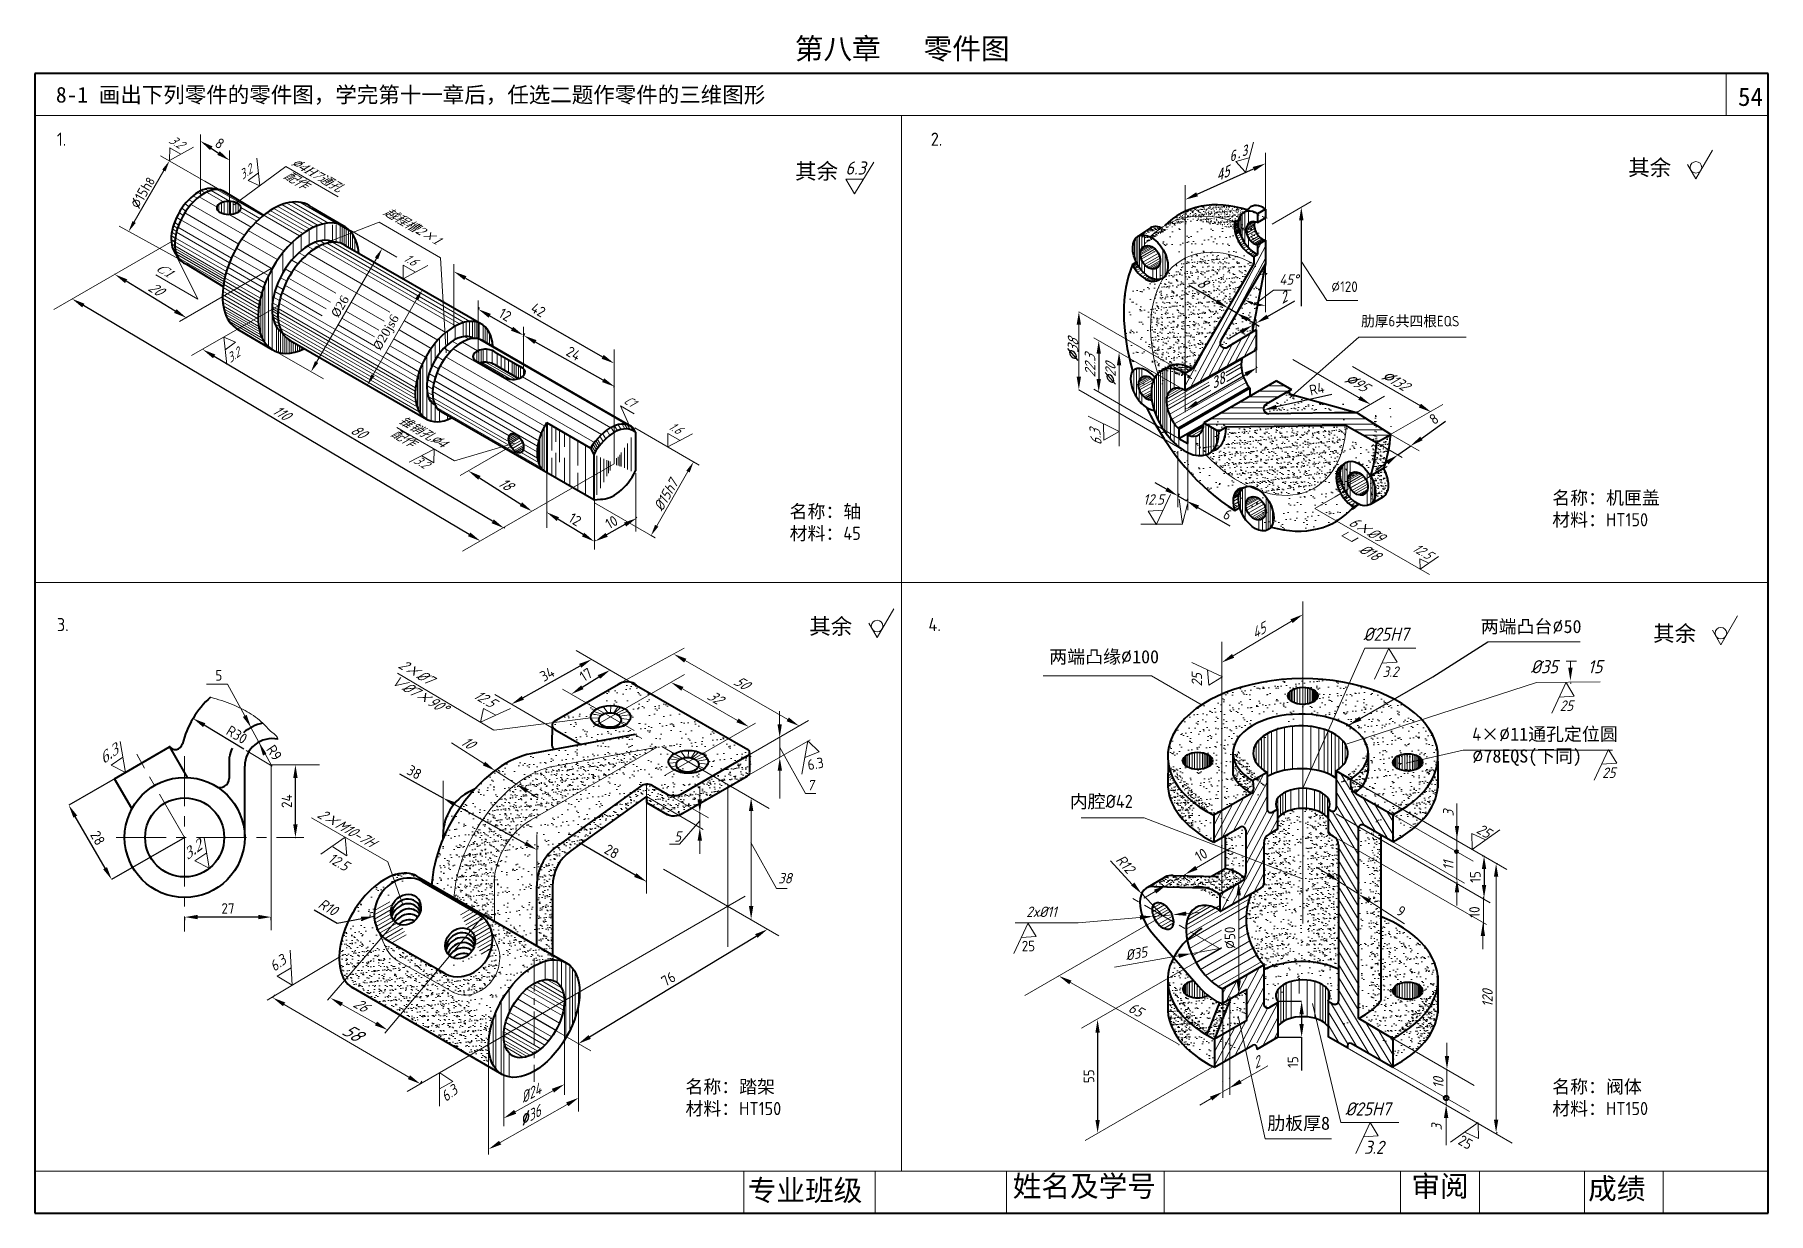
# Model space of a CAD drawing. Header units: millimetres. Extents: x 52 to 382, y 56 to 281.
import ezdxf

# ---------------------------------------------------------------- set-up
doc = ezdxf.new("R2010")
doc.units = ezdxf.units.MM
doc.linetypes.add('CENTER', pattern=[50.8, 31.75, -6.35, 6.35, -6.35])
for name, color, linetype, lineweight in [('点画线', 7, 'CENTER', 15), ('粗实线', 7, 'Continuous', 40), ('细实线', 7, 'Continuous', 15), ('细线', 7, 'Continuous', 13)]:
    doc.layers.add(name, color=color, linetype=linetype, lineweight=lineweight)
doc.styles.add('style1', font='isocp.shx')
doc.styles.add('style2', font='SimSun.ttf', dxfattribs={"oblique": 30})
doc.styles.add('style3', font='isocp.shx', dxfattribs={"oblique": 30})
doc.styles.add('style4', font='isocp.shx')
doc.styles.add('style5', font='isocp.shx')
doc.styles.add('数字', font='isocp.shx', dxfattribs={"oblique": 15})
doc.styles.add('数字30', font='isocp.shx', dxfattribs={"oblique": 30})
doc.dimstyles.new('Copy of ISO-25', dxfattribs={"dimtxt": 2, "dimasz": 2.5, "dimexe": 0, "dimexo": 0, "dimgap": 0.65, "dimtad": 1, "dimtxsty": 'Standard', "dimcen": 2.5, "dimazin": 0, "dimtfac": 1, "dimtmove": 0, "dimatfit": 3, "dimfxl": 0, "dimarcsym": 0})
doc.dimstyles.new('ISO-25', dxfattribs={"dimtxt": 2, "dimasz": 2.5, "dimexe": 0, "dimexo": 0, "dimgap": 0.65, "dimtad": 1, "dimtxsty": '数字30', "dimcen": 2.5, "dimazin": 0, "dimtfac": 1, "dimtmove": 0, "dimatfit": 3, "dimfxl": 0, "dimarcsym": 0})

msp = doc.modelspace()

# ---------------------------------------------------------------- texts
at = {"layer": '细实线', "attachment_point": 1}
for s, insert, char_height, width, style in [('1.', (56.396, 261.852), 2.5, 25.4913, 'style4'), ('2.', (222.737, 261.852), 2.5, 25.4913, 'style4'), ('{\\f仿宋_GB2312|b0|i0|c134|p49;其余}', (196.905, 256.024), 3, 11.1399, 'style4'), ('{\\f仿宋_GB2312|b0|i0|c134|p49;其余}', (355.49, 256.701), 3, 11.1399, 'style4'), ('{\\Ftxt.shx;%%c}120', (298.943, 233.529), 2, 11.13988, 'style4'), ('{\\fTxt|b0|i0|c134|p2;肋厚}6{\\f宋体|b0|i0|c134|p2;共\\fTxt|b0|i0|c134|p2;四根}EQS', (304.646, 226.972), 2, 24.30571, 'style4'), ('12.5', (263.185, 193.016), 1.98, 20.85772, '数字'), ('{\\f宋体|b0|i0|c134|p18;名称：机匣盖\\P材料：}HT150', (341.038, 193.579), 2.5, 41.4773, 'style4'), ('{\\f宋体|b0|i0|c134|p18;名称：轴\\P材料：}45', (195.867, 190.988), 2.5, 41.4773, 'style4'), ('3.', (56.396, 169.455), 2.5, 25.4913, 'style4'), ('{\\f仿宋_GB2312|b0|i0|c134|p49;其余}', (199.616, 169.383), 3, 11.1399, 'style4'), ('4.', (222.305, 169.455), 2.5, 25.4913, 'style4'), ('{\\f仿宋_GB2312|b0|i0|c134|p49;两端凸台\\Ftxt.shx;%%c\\f仿宋_GB2312|b0|i0|c134|p49;50}', (327.417, 169.095), 2.5, 25.50578, 'style4'), ('{\\f仿宋_GB2312|b0|i0|c134|p49;其余}', (360.234, 168.029), 3, 11.1399, 'style4'), ('%%c25H7', (305.061, 167.623), 2.5, 18.9257, '数字'), ('{\\f仿宋_GB2312|b0|i0|c134|p49;两端凸缘\\Ftxt.shx;%%c\\f仿宋_GB2312|b0|i0|c134|p49;100}', (245.295, 163.338), 2.5, 22.09108, 'style4'), ('3.2', (308.723, 160.235), 2, 18.9257, '数字'), ('%%c35    15', (336.947, 161.436), 2.5, 18.9257, '数字'), ('25', (342.475, 153.768), 2, 18.9257, '数字'), ('4{\\f仿宋_GB2312|b0|i0|c134|p49;×\\Ftxt.shx;%%c\\f仿宋_GB2312|b0|i0|c134|p49;11通孔定位圆\\Ftxt.shx;%%c\\f仿宋_GB2312|b0|i0|c134|p49;78EQS(下同)}', (325.813, 148.603), 2.5, 27.6865, 'style4'), ('25', (350.543, 141.002), 2, 18.9257, '数字'), ('{\\fFangSong_GB2312|b0|i0|c134|p49;内腔}%%c42', (249.201, 135.801), 2.5, 18.9257, 'style4'), ('25', (240.056, 108.008), 2, 18.9257, 'style4'), ('{\\f宋体|b0|i0|c134|p18;名称：踏架\\P材料：}HT150', (176.038, 81.492), 2.5, 41.4773, 'style4'), ('{\\f宋体|b0|i0|c134|p18;名称：阀体\\P材料：}HT150', (341.038, 81.492), 2.5, 41.4773, 'style4'), ('%%c25H7', (301.623, 77.249), 2.5, 18.9257, '数字'), ('{\\f仿宋_GB2312|b0|i0|c134|p49;肋板厚8}', (286.795, 74.538), 2.5, 18.9257, 'style4'), ('3.2', (305.208, 69.948), 2.5, 18.9257, '数字')]:
    msp.add_mtext(s, dxfattribs=dict(at, insert=insert, char_height=char_height, width=width, style=style))
for s, insert, char_height, width, rotation, style in [('3.2', (78.366, 261.508), 1.71, 35.80509, 330, '数字30'), ('3.2', (90.687, 254.18), 1.71, 35.80509, 37, '数字30'), ('{\\Ftxt.shx|c1;%%c\\fTimes New Roman|b0|i0|c0|p18;4H7\\fFangSong_GB2312|b0|i0|c134|p49;通孔\\P配作}', (101.709, 257.252), 1.71, 35.80509, 330, 'style2'), ('{\\f仿宋_GB2312|b0|i0|c134|p49;越程槽\\fTimes New Roman|b0|i0|c0|p18;2}×{\\fTimes New Roman|b0|i0|c0|p18;1}', (119.263, 247.844), 1.71, 35.80509, 330, 'style2'), ('1.6', (123.027, 239.032), 1.71, 35.80509, 330, '数字30'), ('{\\fTimes New Roman|b0|i1|c0|p18;C\\fTimes New Roman|b0|i0|c0|p18;1}', (75.936, 237.171), 1.71, 35.80509, 330, 'style2'), ('3.2', (88.359, 219.292), 1.71, 35.80509, 37, '数字30'), ('C1', (164.928, 211.956), 1.71, 35.80509, 330, '数字30'), ('{\\f仿宋_GB2312|b0|i0|c134|p49;锥销孔\\Ftxt.shx;%%c\\fTimes New Roman|b0|i0|c0|p18;4\\P\\f仿宋_GB2312|b0|i0|c134|p49;配作}', (122.133, 208.17), 1.71, 35.80509, 330, 'style2'), ('1.6', (173.434, 207.009), 1.71, 35.80509, 330, '数字30'), ('6.3', (253.359, 202.091), 1.98, 41.45853, 97, '数字30'), ('3.2', (124.974, 200.559), 1.71, 35.80509, 330, '数字30'), ('6{\\fSimSun|b0|i0|c134|p2;×}%%c9', (303.081, 188.964), 2, 13.90514, 330, '数字30'), ('%%c18', (304.999, 183.854), 1.98, 20.85772, 330, '数字30'), ('12.5', (315.102, 183.893), 1.8, 13.9051, 330, '数字30'), ('2{\\fSimSun|b0|i0|c134|p2;×}%%C7\\P{\\fSimSun|b0|i0|c134|p2;∨}%%C7{\\fSimSun|b0|i0|c134|p2;×}90%%d', (122.171, 161.813), 2, 41.8773, 330, '数字30'), ('25', (272.376, 156.426), 2, 18.9257, 90, '数字'), ('12.5', (136.469, 156.041), 2, 9.42773, 330, '数字30'), ('{\\fTimes New Roman|b0|i0|c0|p18;6.3}', (64.066, 143.182), 2, 41.8773, 37, 'style2'), ('{\\Fisocp.shx|c0;2}×{\\Fisocp.shx|c0;M10-7H}', (106.733, 133.373), 2, 41.8773, 330, 'style2'), ('25', (327.444, 130.41), 2, 18.9257, 330, '数字'), ('{\\fTimes New Roman|b0|i0|c0|p18;3.2}', (80.029, 124.942), 2, 41.8773, 37, 'style2'), ('12.5', (108.797, 124.877), 2, 1.02365, 330, '数字'), ('R10', (106.944, 116.185), 2, 1.0236, 330, '数字'), ('6.3', (96.609, 103.643), 2, 41.8773, 37, '数字'), ('6.3', (129.23, 78.877), 2, 41.8773, 37, '数字'), ('25', (323.923, 71.149), 2, 18.9257, 330, 'style4')]:
    msp.add_mtext(s, dxfattribs=dict(at, insert=insert, char_height=char_height, width=width, rotation=rotation, style=style))
at = {"layer": '细实线', "attachment_point": 5}
for s, insert, char_height, rotation, style in [('6.3', (281.07, 257.807), 1.848, 24, 'style2'), ('{\\Ftxt.shx;%%c}15h{\\H0.855x;8}', (72.7, 250.444), 2, 60, 'style4'), ('{\\Ftxt.shx;%%c}38', (249.82, 220.334), 2, 90, 'style3'), ('{\\Ftxt.shx;%%c}20', (256.922, 215.715), 1.98, 90, 'style3'), ('{\\Ftxt.shx;%%c}95', (303.692, 214.349), 2, 330, 'style3'), ('{\\Ftxt.shx;%%c}132', (311.024, 214.74), 2, 330, 'style3'), ('%%c15h7', (172.324, 192.88), 2, 60, '数字'), ('45', (285.007, 166.97), 2, 30.65946, '数字30'), ('R9', (97.743, 143.814), 2, 304.19889, 'style4'), ('6.3', (200.804, 141.717), 2, 10, 'style4'), ('3', (321.249, 132.323), 2, 90, '数字'), ('10', (274.207, 124.357), 2, 30, 'style4'), ('R12', (259.753, 122.621), 2, 312, '数字'), ('11', (321.249, 122.345), 2, 90, '数字'), ('9', (312.269, 113.652), 2, 327.22018, 'style1'), ('10', (326.222, 113.488), 2, 90, 'style4'), ('{\\Ftxt.shx;%%C}50', (279.681, 108.567), 2, 90, 'style4'), ('%%C35', (261.834, 105.567), 2, 10, '数字'), ('120', (328.698, 97.087), 2, 90, '数字'), ('65', (261.798, 94.86), 2, 330.3391, '数字'), ('58', (112.477, 90.592), 2.5, 329.72697, '数字30'), ('2', (284.577, 84.779), 2, 30, '数字30'), ('%%c24', (146.419, 78.902), 2, 29, '数字30'), ('10', (319.346, 80.983), 2, 90, '数字'), ('{\\Ftxt.shx;%%c}36', (146.331, 74.662), 2, 29, '数字30'), ('3', (319.02, 72.529), 2, 90, '数字')]:
    msp.add_mtext(s, dxfattribs=dict(at, insert=insert, char_height=char_height, rotation=rotation, style=style))
at = {"layer": '细实线', "char_height": 2, "attachment_point": 5}
for s, insert, style in [('45%%d', (290.897, 233.887), '数字'), ('5', (87.208, 158.532), 'style4'), ('7', (199.801, 137.616), '数字'), ('5', (174.542, 127.866), '数字'), ('38', (194.978, 119.92), '数字'), ('2x%%c11', (243.818, 113.531), '数字')]:
    msp.add_mtext(s, dxfattribs=dict(at, insert=insert, style=style))
at = {"layer": '细实线', "char_height": 1.71, "attachment_point": 5, "rotation": 60}
for s, insert in [('%%C{\\fTimes New Roman|b0|i0|c0|p18;26}', (110.307, 228.754)), ('%%c{\\fTimes New Roman|b0|i0|c0|p18;20js6}', (119.246, 223.72))]:
    msp.add_mtext(s, dxfattribs=dict(at, insert=insert))
at = {"layer": '细线', "style": '数字30', "oblique": 30}
msp.add_text('26', height=2, rotation=330.80109, dxfattribs=at).set_placement((112.569, 95.562))
at = {"layer": '细线', "attachment_point": 1}
for s, insert, char_height, width in [('{\\fSimHei|b0|i0|c134|p2;第八章   零件图}', (196.846, 279.842), 4, 110), ('{\\fSimHei|b0|i0|c134|p2;8-1 画出下列零件的零件图，学完第十一章后，任选二题作零件的三维图形}', (56.209, 270.571), 3, 152.2804), ('{\\fSimSun|b0|i0|c134|p2;54}', (376.391, 270.44), 3.5, 6.5281), ('{\\f仿宋_GB2312|b0|i0|c134|p49;专业班级}', (187.901, 62.506), 4, 23.3701), ('{\\f仿宋_GB2312|b0|i0|c134|p49;姓名及学号}', (238.33, 63.304), 4, 29.8443), ('{\\f仿宋_GB2312|b0|i0|c134|p49;审阅}', (314.23, 63.306), 4, 13.7378), ('{\\f仿宋_GB2312|b0|i0|c134|p49;成绩}', (347.864, 62.833), 4, 13.2641)]:
    msp.add_mtext(s, dxfattribs=dict(at, insert=insert, char_height=char_height, width=width))
at = {"layer": '细线', "insert": (210.359, 256.366), "char_height": 2.5, "attachment_point": 3, "style": '数字'}
msp.add_mtext('6.3', dxfattribs=at)
at = {"layer": '细线', "char_height": 2, "attachment_point": 5, "rotation": 330.16906, "style": '数字30'}
for s, insert in [('32', (181.518, 154.408)), ('50', (186.573, 157.182)), ('10', (134.451, 145.785))]:
    msp.add_mtext(s, dxfattribs=dict(at, insert=insert))

# ---------------------------------------------------------------- blocks, each defined once
blk = doc.blocks.new('*D1')
at = {"layer": 'Defpoints', "color": 0}
for p in [(145.2, 223.03), (145.3, 223.22), (162.44, 213.31)]:
    blk.add_point(p, dxfattribs=at)
at = {"layer": '细实线', "color": 0, "lineweight": -2}
for p, q in [((145.2, 223.03), (145.3, 223.22)), ((160.37, 214.73), (147.48, 221.99)), ((162.44, 213.31), (162.55, 213.5))]:
    blk.add_line(p, q, dxfattribs=at)
at = {"layer": '细实线', "color": 0}
for points in [[(147.69, 222.35), (147.28, 221.63), (145.3, 223.22)], [(160.58, 215.09), (160.17, 214.37), (162.55, 213.5)]]:
    blk.add_solid(points, dxfattribs=at)
at = {"layer": '细实线', "color": 0, "insert": (154.74, 219.8), "char_height": 2, "attachment_point": 5, "rotation": 330.6112, "style": 'style1'}
blk.add_mtext('24', dxfattribs=at)
blk = doc.blocks.new('*D2')
at = {"layer": 'Defpoints', "color": 0}
for p in [(136.61, 228.24), (136.79, 228.55), (145.38, 223.59)]:
    blk.add_point(p, dxfattribs=at)
at = {"layer": '细实线', "color": 0, "lineweight": -2}
for p, q in [((136.79, 228.55), (136.61, 228.24)), ((143.04, 224.52), (138.77, 226.99)), ((145.38, 223.59), (145.2, 223.27))]:
    blk.add_line(p, q, dxfattribs=at)
at = {"layer": '细实线', "color": 0}
for points in [[(138.98, 227.35), (138.56, 226.63), (136.61, 228.24)], [(143.25, 224.88), (142.83, 224.16), (145.2, 223.27)]]:
    blk.add_solid(points, dxfattribs=at)
at = {"layer": '细实线', "color": 0, "insert": (141.73, 227.18), "char_height": 2, "attachment_point": 5, "rotation": 330, "style": 'style1'}
blk.add_mtext('12', dxfattribs=at)
blk = doc.blocks.new('*D3')
at = {"layer": 'Defpoints', "color": 0}
for p in [(166.59, 188.68), (158.73, 184.3), (158.86, 184.07)]:
    blk.add_point(p, dxfattribs=at)
at = {"layer": '细实线', "color": 0, "lineweight": -2}
for p, q in [((166.59, 188.68), (166.72, 188.45)), ((164.53, 187.24), (161.04, 185.29)), ((158.73, 184.3), (158.86, 184.07))]:
    blk.add_line(p, q, dxfattribs=at)
at = {"layer": '细实线', "color": 0}
for points in [[(164.33, 187.6), (164.74, 186.87), (166.72, 188.45)], [(160.84, 185.65), (161.24, 184.92), (158.86, 184.07)]]:
    blk.add_solid(points, dxfattribs=at)
at = {"layer": '细实线', "color": 0, "insert": (161.98, 187.7), "char_height": 2, "attachment_point": 5, "rotation": 29.1529, "style": 'style1'}
blk.add_mtext('10', dxfattribs=at)
blk = doc.blocks.new('*D4')
at = {"layer": 'Defpoints', "color": 0}
for p in [(149.63, 189.58), (149.67, 189.65), (158.73, 184.1)]:
    blk.add_point(p, dxfattribs=at)
at = {"layer": '细实线', "color": 0, "lineweight": -2}
for p, q in [((149.67, 189.65), (149.63, 189.58)), ((156.56, 185.34), (151.76, 188.28)), ((158.73, 184.1), (158.69, 184.03))]:
    blk.add_line(p, q, dxfattribs=at)
at = {"layer": '细实线', "color": 0}
for points in [[(151.98, 188.63), (151.54, 187.92), (149.63, 189.58)], [(156.77, 185.69), (156.34, 184.98), (158.69, 184.03)]]:
    blk.add_solid(points, dxfattribs=at)
at = {"layer": '细实线', "color": 0, "insert": (155.02, 188.21), "char_height": 2, "attachment_point": 5, "rotation": 328.462, "style": 'style1'}
blk.add_mtext('12', dxfattribs=at)
blk = doc.blocks.new('*D5')
at = {"layer": 'Defpoints', "color": 0}
for p in [(134.7, 197.48), (146.84, 189.77), (146.84, 189.77)]:
    blk.add_point(p, dxfattribs=at)
at = {"layer": '细实线', "color": 0, "lineweight": -2}
blk.add_line((136.81, 196.14), (144.73, 191.11), dxfattribs=at)
at = {"layer": '细实线', "color": 0}
for points in [[(137.04, 196.49), (136.59, 195.79), (134.7, 197.48)], [(144.95, 191.47), (144.5, 190.76), (146.84, 189.77)]]:
    blk.add_solid(points, dxfattribs=at)
at = {"layer": '细实线', "color": 0, "insert": (141.65, 195.02), "char_height": 2, "attachment_point": 5, "rotation": 327.5718, "style": 'style3'}
blk.add_mtext('18', dxfattribs=at)
blk = doc.blocks.new('*D6')
at = {"layer": 'Defpoints', "color": 0}
for p in [(84.19, 220.54), (84.28, 220.69), (141.59, 186.74)]:
    blk.add_point(p, dxfattribs=at)
at = {"layer": '细实线', "color": 0, "lineweight": -2}
for p, q in [((84.28, 220.69), (84.19, 220.54)), ((139.34, 187.86), (86.34, 219.26)), ((141.59, 186.74), (141.49, 186.58))]:
    blk.add_line(p, q, dxfattribs=at)
at = {"layer": '细实线', "color": 0}
for points in [[(86.55, 219.62), (86.12, 218.9), (84.19, 220.54)], [(139.56, 188.22), (139.13, 187.5), (141.49, 186.58)]]:
    blk.add_solid(points, dxfattribs=at)
at = {"layer": '细实线', "color": 0, "insert": (113.68, 204.98), "char_height": 2, "attachment_point": 5, "rotation": 329.3563, "style": 'style3'}
blk.add_mtext('80', dxfattribs=at)
blk = doc.blocks.new('*D7')
at = {"layer": 'Defpoints', "color": 0}
for p in [(59.28, 230.21), (59.28, 230.21), (137.02, 184.1)]:
    blk.add_point(p, dxfattribs=at)
at = {"layer": '细实线', "color": 0, "lineweight": -2}
blk.add_line((134.87, 185.38), (61.43, 228.94), dxfattribs=at)
at = {"layer": '细实线', "color": 0}
for points in [[(61.65, 229.29), (61.22, 228.58), (59.28, 230.21)], [(135.08, 185.74), (134.66, 185.02), (137.02, 184.1)]]:
    blk.add_solid(points, dxfattribs=at)
at = {"layer": '细实线', "color": 0, "insert": (98.99, 208.58), "char_height": 2, "attachment_point": 5, "rotation": 329.3267, "style": 'style3'}
blk.add_mtext('110', dxfattribs=at)
blk = doc.blocks.new('*D8')
at = {"layer": 'Defpoints', "color": 0}
for p in [(67.44, 234.86), (67.5, 234.95), (81.11, 226.69)]:
    blk.add_point(p, dxfattribs=at)
at = {"layer": '细实线', "color": 0, "lineweight": -2}
for p, q in [((67.5, 234.95), (67.44, 234.86)), ((78.92, 227.89), (69.58, 233.57)), ((81.11, 226.69), (81.06, 226.6))]:
    blk.add_line(p, q, dxfattribs=at)
at = {"layer": '细实线', "color": 0}
for points in [[(69.8, 233.92), (69.36, 233.21), (67.44, 234.86)], [(79.14, 228.25), (78.7, 227.54), (81.06, 226.6)]]:
    blk.add_solid(points, dxfattribs=at)
at = {"layer": '细实线', "color": 0, "insert": (75.11, 232.14), "char_height": 2, "attachment_point": 5, "rotation": 328.7333, "style": 'style3'}
blk.add_mtext('20', dxfattribs=at)
blk = doc.blocks.new('*D9')
at = {"layer": 'Defpoints', "color": 0}
for p in [(83.71, 260.26), (89.25, 256.58), (89.25, 256.58)]:
    blk.add_point(p, dxfattribs=at)
at = {"layer": '细实线', "color": 0, "lineweight": -2}
blk.add_line((85.79, 258.88), (87.17, 257.97), dxfattribs=at)
at = {"layer": '细实线', "color": 0}
for points in [[(86.02, 259.23), (85.56, 258.53), (83.71, 260.26)], [(87.4, 258.31), (86.94, 257.62), (89.25, 256.58)]]:
    blk.add_solid(points, dxfattribs=at)
at = {"layer": '细实线', "color": 0, "insert": (87.39, 259.8), "char_height": 2, "attachment_point": 5, "rotation": 326.4115, "style": 'style1'}
blk.add_mtext('8', dxfattribs=at)
blk = doc.blocks.new('*D10')
at = {"layer": 'Defpoints', "color": 0}
for p in [(131.98, 235.4), (162.44, 217.94), (162.44, 217.94)]:
    blk.add_point(p, dxfattribs=at)
at = {"layer": '细实线', "color": 0, "lineweight": -2}
blk.add_line((134.15, 234.16), (160.27, 219.19), dxfattribs=at)
at = {"layer": '细实线', "color": 0}
for points in [[(134.36, 234.52), (133.94, 233.8), (131.98, 235.4)], [(160.48, 219.55), (160.07, 218.82), (162.44, 217.94)]]:
    blk.add_solid(points, dxfattribs=at)
at = {"layer": '细实线', "color": 0, "insert": (148.03, 228.1), "char_height": 2, "attachment_point": 5, "rotation": 330.1761, "style": 'style1'}
blk.add_mtext('42', dxfattribs=at)
blk = doc.blocks.new('*D12')
at = {"layer": 'Defpoints', "color": 0}
for p in [(161.69, 159.55), (161.69, 159.55), (154.29, 154.95)]:
    blk.add_point(p, dxfattribs=at)
at = {"layer": '细线', "color": 0, "lineweight": -2}
blk.add_line((156.41, 156.27), (159.57, 158.23), dxfattribs=at)
at = {"layer": '细线', "color": 0}
for points in [[(159.35, 158.58), (159.79, 157.88), (161.69, 159.55)], [(156.19, 156.62), (156.63, 155.92), (154.29, 154.95)]]:
    blk.add_solid(points, dxfattribs=at)
at = {"layer": '细线', "color": 0, "insert": (157.11, 158.67), "char_height": 2, "attachment_point": 5, "rotation": 31.8554, "style": 'style5'}
blk.add_mtext('17', dxfattribs=at)
blk = doc.blocks.new('*D13')
at = {"layer": 'Defpoints', "color": 0}
for p in [(155.84, 126.56), (155.89, 126.64), (168.6, 119.19)]:
    blk.add_point(p, dxfattribs=at)
at = {"layer": '细实线', "color": 0, "lineweight": -2}
for p, q in [((155.84, 126.56), (155.89, 126.64)), ((166.48, 120.52), (155.89, 126.64)), ((168.6, 119.19), (168.65, 119.27))]:
    blk.add_line(p, q, dxfattribs=at)
at = {"layer": '细实线', "color": 0}
blk.add_solid([(166.69, 120.88), (166.27, 120.16), (168.65, 119.27)], dxfattribs=at)
at = {"layer": '细实线', "color": 0, "insert": (162.02, 125.02), "char_height": 2, "attachment_point": 5, "rotation": 330, "style": 'style1'}
blk.add_mtext('28', dxfattribs=at)
blk = doc.blocks.new('_None')
blk = doc.blocks.new('*D14')
at = {"layer": 'Defpoints', "color": 0}
for p in [(158.18, 161.58), (158.18, 161.58), (142.9, 153.04)]:
    blk.add_point(p, dxfattribs=at)
at = {"layer": '细线', "color": 0, "lineweight": -2}
blk.add_line((145.09, 154.26), (156, 160.36), dxfattribs=at)
at = {"layer": '细线', "color": 0}
for points in [[(155.79, 160.72), (156.2, 160), (158.18, 161.58)], [(144.88, 154.62), (145.29, 153.9), (142.9, 153.04)]]:
    blk.add_solid(points, dxfattribs=at)
at = {"layer": '细线', "color": 0, "insert": (149.73, 158.77), "char_height": 2, "attachment_point": 5, "rotation": 29.211, "style": 'style5'}
blk.add_mtext('34', dxfattribs=at)
blk = doc.blocks.new('*D15')
at = {"layer": 'Defpoints', "color": 0}
for p in [(191.67, 110.21), (191.67, 110.21), (155.66, 88.4)]:
    blk.add_point(p, dxfattribs=at)
at = {"layer": '细实线', "color": 0, "lineweight": -2}
blk.add_line((157.8, 89.7), (189.53, 108.92), dxfattribs=at)
at = {"layer": '细实线', "color": 0}
for points in [[(189.31, 109.27), (189.74, 108.56), (191.67, 110.21)], [(157.59, 90.06), (158.02, 89.34), (155.66, 88.4)]]:
    blk.add_solid(points, dxfattribs=at)
at = {"layer": '细实线', "color": 0, "insert": (172.8, 100.74), "char_height": 2, "attachment_point": 5, "rotation": 31.2008, "style": 'style5'}
blk.add_mtext('76', dxfattribs=at)
blk = doc.blocks.new('*D16')
at = {"layer": 'Defpoints', "color": 0}
for p in [(80.72, 112.52), (80.72, 111.91), (97.21, 111.91)]:
    blk.add_point(p, dxfattribs=at)
at = {"layer": '细实线', "color": 0, "lineweight": -2}
for p, q in [((80.72, 111.91), (80.72, 112.52)), ((94.71, 112.52), (83.22, 112.52)), ((97.21, 111.91), (97.21, 112.52))]:
    blk.add_line(p, q, dxfattribs=at)
at = {"layer": '细实线', "color": 0}
for points in [[(83.22, 112.94), (83.22, 112.11), (80.72, 112.52)], [(94.71, 112.94), (94.71, 112.11), (97.21, 112.52)]]:
    blk.add_solid(points, dxfattribs=at)
at = {"layer": '细实线', "color": 0, "insert": (88.96, 114.17), "char_height": 2, "attachment_point": 5, "style": 'style4'}
blk.add_mtext('27', dxfattribs=at)
blk = doc.blocks.new('*D17')
at = {"layer": 'Defpoints', "color": 0}
for p in [(82.31, 150.34), (97.37, 141.26)]:
    blk.add_point(p, dxfattribs=at)
at = {"layer": '细实线', "color": 0, "lineweight": -2}
blk.add_line((91.98, 144.51), (84.45, 149.05), dxfattribs=at)
at = {"layer": '细实线', "color": 0}
blk.add_solid([(84.66, 149.41), (84.23, 148.69), (82.31, 150.34)], dxfattribs=at)
at = {"layer": '细实线', "color": 0, "insert": (90.65, 147.24), "char_height": 2, "attachment_point": 5, "rotation": 328.901, "style": 'style4'}
blk.add_mtext('R30', dxfattribs=at)
blk = doc.blocks.new('*D18')
at = {"layer": 'Defpoints', "color": 0}
for p in [(72.55, 141.84), (58.65, 133.82), (80.72, 127.69)]:
    blk.add_point(p, dxfattribs=at)
at = {"layer": '细实线', "color": 0, "lineweight": -2}
for p, q in [((72.55, 141.84), (58.65, 133.82)), ((65.57, 121.83), (59.9, 131.65)), ((80.72, 127.69), (66.82, 119.67))]:
    blk.add_line(p, q, dxfattribs=at)
at = {"layer": '细实线', "color": 0}
for points in [[(60.26, 131.86), (59.54, 131.45), (58.65, 133.82)], [(65.93, 122.04), (65.21, 121.62), (66.82, 119.67)]]:
    blk.add_solid(points, dxfattribs=at)
at = {"layer": '细实线', "color": 0, "insert": (64.17, 127.57), "char_height": 2, "attachment_point": 5, "rotation": 300, "style": 'style4'}
blk.add_mtext('28', dxfattribs=at)
blk = doc.blocks.new('*D20')
at = {"layer": 'Defpoints', "color": 0}
for p in [(101.8, 141.49), (101.8, 141.49), (101.77, 127.69)]:
    blk.add_point(p, dxfattribs=at)
at = {"layer": '细实线', "color": 0, "lineweight": -2}
for p, q in [((101.8, 130.19), (101.8, 138.99)), ((101.77, 127.69), (101.8, 127.69))]:
    blk.add_line(p, q, dxfattribs=at)
at = {"layer": '细实线', "color": 0}
for points in [[(101.38, 138.99), (102.22, 138.99), (101.8, 141.49)], [(101.38, 130.19), (102.22, 130.19), (101.8, 127.69)]]:
    blk.add_solid(points, dxfattribs=at)
at = {"layer": '细实线', "color": 0, "insert": (100.15, 134.59), "char_height": 2, "attachment_point": 5, "rotation": 90, "style": 'style4'}
blk.add_mtext('24', dxfattribs=at)
blk = doc.blocks.new('*D26')
at = {"layer": 'Defpoints', "color": 0}
for p in [(129.9, 135.19), (129.9, 135.19), (147.73, 125.34)]:
    blk.add_point(p, dxfattribs=at)
at = {"layer": '细线', "color": 0, "lineweight": -2}
for p, q in [((129.9, 135.19), (121.66, 139.75)), ((145.55, 126.55), (132.09, 133.98))]:
    blk.add_line(p, q, dxfattribs=at)
at = {"layer": '细线', "color": 0}
for points in [[(132.29, 134.35), (131.89, 133.62), (129.9, 135.19)], [(145.75, 126.91), (145.35, 126.18), (147.73, 125.34)]]:
    blk.add_solid(points, dxfattribs=at)
at = {"layer": '细线', "color": 0, "insert": (124.44, 140.1), "char_height": 2, "attachment_point": 5, "rotation": 331.065, "style": 'style1'}
blk.add_mtext('38', dxfattribs=at)
blk = doc.blocks.new('*D29')
at = {"layer": 'Defpoints', "color": 0}
for p in [(327.76, 124.15), (327.76, 116.14), (328.05, 116.14)]:
    blk.add_point(p, dxfattribs=at)
at = {"layer": '细实线', "color": 0, "lineweight": -2}
for p, q in [((327.76, 124.15), (328.05, 124.15)), ((328.05, 121.65), (328.05, 118.64)), ((327.76, 116.14), (328.05, 116.14))]:
    blk.add_line(p, q, dxfattribs=at)
at = {"layer": '细实线', "color": 0}
for points in [[(327.64, 121.65), (328.47, 121.65), (328.05, 124.15)], [(327.64, 118.64), (328.47, 118.64), (328.05, 116.14)]]:
    blk.add_solid(points, dxfattribs=at)
at = {"layer": '细实线', "color": 0, "insert": (326.4, 120.15), "char_height": 2, "attachment_point": 5, "rotation": 90, "style": 'style4'}
blk.add_mtext('15', dxfattribs=at)
blk = doc.blocks.new('*D33')
at = {"layer": 'Defpoints', "color": 0}
for p in [(254.49, 93.03), (254.49, 71.42), (254.49, 71.42)]:
    blk.add_point(p, dxfattribs=at)
at = {"layer": '细实线', "color": 0, "lineweight": -2}
blk.add_line((254.49, 90.53), (254.49, 73.92), dxfattribs=at)
at = {"layer": '细实线', "color": 0}
for points in [[(254.08, 90.53), (254.91, 90.53), (254.49, 93.03)], [(254.08, 73.92), (254.91, 73.92), (254.49, 71.42)]]:
    blk.add_solid(points, dxfattribs=at)
at = {"layer": '细实线', "color": 0, "insert": (252.84, 82.22), "char_height": 2, "attachment_point": 5, "rotation": 90, "style": 'style4'}
blk.add_mtext('55', dxfattribs=at)
blk = doc.blocks.new('*D34')
at = {"layer": 'Defpoints', "color": 0}
for p in [(288.73, 96.51), (288.73, 89.66), (293.33, 89.66)]:
    blk.add_point(p, dxfattribs=at)
at = {"layer": '细实线', "color": 0, "lineweight": -2}
for p, q in [((288.73, 96.51), (293.33, 96.51)), ((293.33, 94.01), (293.33, 92.16)), ((288.73, 89.66), (293.33, 89.66)), ((293.33, 89.66), (293.33, 83.33))]:
    blk.add_line(p, q, dxfattribs=at)
at = {"layer": '细实线', "color": 0}
for points in [[(292.91, 94.01), (293.74, 94.01), (293.33, 96.51)], [(292.91, 92.16), (293.74, 92.16), (293.33, 89.66)]]:
    blk.add_solid(points, dxfattribs=at)
at = {"layer": '细实线', "color": 0, "insert": (291.68, 84.92), "char_height": 2, "attachment_point": 5, "rotation": 90, "style": 'style4'}
blk.add_mtext('15', dxfattribs=at)
blk = doc.blocks.new('*D35')
at = {"layer": 'Defpoints', "color": 0}
for p in [(283.94, 225.16), (284.69, 225.59), (284.69, 225.59)]:
    blk.add_point(p, dxfattribs=at)
at = {"layer": '细实线', "color": 0, "lineweight": -2}
for p, q in [((286.86, 226.84), (292.06, 229.85)), ((283.94, 225.16), (284.69, 225.59)), ((281.77, 223.91), (279.61, 222.66))]:
    blk.add_line(p, q, dxfattribs=at)
at = {"layer": '细实线', "color": 0}
for points in [[(281.56, 224.27), (281.98, 223.55), (283.94, 225.16)], [(286.65, 227.2), (287.07, 226.48), (284.69, 225.59)]]:
    blk.add_solid(points, dxfattribs=at)
at = {"layer": '细实线', "color": 0, "insert": (289.72, 230.4), "char_height": 2, "attachment_point": 5, "rotation": 30, "style": 'style2'}
blk.add_mtext('2', dxfattribs=at)
blk = doc.blocks.new('*D36')
at = {"layer": 'Defpoints', "color": 0}
for p in [(269.99, 193.11), (271.43, 191.75), (271.66, 192.14)]:
    blk.add_point(p, dxfattribs=at)
at = {"layer": '细实线', "color": 0, "lineweight": -2}
for p, q in [((267.59, 193.96), (265.43, 195.21)), ((269.99, 193.11), (269.76, 192.71)), ((269.76, 192.71), (271.43, 191.75)), ((271.66, 192.14), (271.43, 191.75)), ((273.59, 190.5), (279.66, 187))]:
    blk.add_line(p, q, dxfattribs=at)
at = {"layer": '细实线', "color": 0}
for points in [[(267.8, 194.33), (267.39, 193.6), (269.76, 192.71)], [(273.8, 190.86), (273.39, 190.14), (271.43, 191.75)]]:
    blk.add_solid(points, dxfattribs=at)
at = {"layer": '细实线', "color": 0, "insert": (279.25, 189.14), "char_height": 2, "attachment_point": 5, "rotation": 330, "style": 'style5'}
blk.add_mtext('6', dxfattribs=at)
blk = doc.blocks.new('*D37')
at = {"layer": 'Defpoints', "color": 0}
for p in [(284.69, 217.35), (284.83, 217.11), (271.15, 209.42)]:
    blk.add_point(p, dxfattribs=at)
at = {"layer": '细实线', "color": 0, "lineweight": -2}
for p, q in [((273.45, 210.44), (282.68, 215.84)), ((284.69, 217.35), (284.83, 217.11)), ((271.15, 209.42), (271.29, 209.18))]:
    blk.add_line(p, q, dxfattribs=at)
at = {"layer": '细实线', "color": 0}
for points in [[(282.46, 216.2), (282.89, 215.48), (284.83, 217.11)], [(273.24, 210.8), (273.66, 210.08), (271.29, 209.18)]]:
    blk.add_solid(points, dxfattribs=at)
at = {"layer": '细实线', "color": 0, "insert": (277.23, 214.57), "char_height": 2, "attachment_point": 5, "rotation": 30.3435, "style": 'style2'}
blk.add_mtext('38', dxfattribs=at)
blk = doc.blocks.new('*D38')
at = {"layer": 'Defpoints', "color": 0}
for p in [(254.71, 222.25), (254.71, 212.46), (254.71, 212.46)]:
    blk.add_point(p, dxfattribs=at)
at = {"layer": '细实线', "color": 0, "lineweight": -2}
blk.add_line((254.71, 219.75), (254.71, 214.96), dxfattribs=at)
at = {"layer": '细实线', "color": 0}
for points in [[(254.29, 219.75), (255.12, 219.75), (254.71, 222.25)], [(254.29, 214.96), (255.12, 214.96), (254.71, 212.46)]]:
    blk.add_solid(points, dxfattribs=at)
at = {"layer": '细实线', "color": 0, "insert": (253.06, 217.35), "char_height": 2, "attachment_point": 5, "rotation": 90, "style": 'style3'}
blk.add_mtext('22.3', dxfattribs=at)
blk = doc.blocks.new('*D39')
at = {"layer": 'Defpoints', "color": 0}
for p in [(286.1, 209.08), (287.07, 209.3)]:
    blk.add_point(p, dxfattribs=at)
at = {"layer": '细实线', "color": 0, "lineweight": -2}
blk.add_line((299.08, 212.02), (288.54, 209.63), dxfattribs=at)
at = {"layer": '细实线', "color": 0}
blk.add_solid([(288.45, 210.04), (288.63, 209.22), (286.1, 209.08)], dxfattribs=at)
at = {"layer": '细实线', "color": 0, "insert": (296.22, 213.06), "char_height": 2, "attachment_point": 5, "rotation": 12.7731, "style": 'style1'}
blk.add_mtext('R4', dxfattribs=at)
blk = doc.blocks.new('*D40')
at = {"layer": 'Defpoints', "color": 0}
for p in [(314.09, 202.21), (314.09, 202.21), (311.66, 200.5)]:
    blk.add_point(p, dxfattribs=at)
at = {"layer": '细实线', "color": 0, "lineweight": -2}
for p, q in [((316.13, 203.65), (320.74, 206.91)), ((311.66, 200.5), (314.09, 202.21)), ((309.61, 199.06), (307.57, 197.62))]:
    blk.add_line(p, q, dxfattribs=at)
at = {"layer": '细实线', "color": 0}
for points in [[(315.89, 204), (316.37, 203.31), (314.09, 202.21)], [(309.37, 199.4), (309.85, 198.72), (311.66, 200.5)]]:
    blk.add_solid(points, dxfattribs=at)
at = {"layer": '细实线', "color": 0, "insert": (318.51, 207.35), "char_height": 2, "attachment_point": 5, "rotation": 35.2019, "style": 'style1'}
blk.add_mtext('8', dxfattribs=at)
blk = doc.blocks.new('*D41')
at = {"layer": 'Defpoints', "color": 0}
for p in [(293.27, 247.64), (293.27, 228.84), (293.27, 228.84)]:
    blk.add_point(p, dxfattribs=at)
at = {"layer": '细实线', "color": 0, "lineweight": -2}
blk.add_line((293.27, 245.14), (293.27, 228.84), dxfattribs=at)
at = {"layer": '细实线', "color": 0}
blk.add_solid([(292.85, 245.14), (293.69, 245.14), (293.27, 247.64)], dxfattribs=at)
blk = doc.blocks.new('*D42')
at = {"layer": 'Defpoints', "color": 0}
for p in [(279.32, 228.46), (279.47, 228.7), (281.05, 227.78)]:
    blk.add_point(p, dxfattribs=at)
at = {"layer": '细实线', "color": 0, "lineweight": -2}
for p, q in [((277.17, 229.72), (271.94, 232.78)), ((279.47, 228.7), (279.32, 228.46)), ((280.9, 227.53), (279.32, 228.46)), ((281.05, 227.78), (280.9, 227.53)), ((283.06, 226.27), (285.22, 225))]:
    blk.add_line(p, q, dxfattribs=at)
at = {"layer": '细实线', "color": 0}
for points in [[(277.38, 230.08), (276.96, 229.36), (279.32, 228.46)], [(283.27, 226.63), (282.85, 225.91), (280.9, 227.53)]]:
    blk.add_solid(points, dxfattribs=at)
at = {"layer": '细实线', "color": 0, "insert": (274.31, 233.31), "char_height": 2, "attachment_point": 5, "rotation": 329.6376, "style": 'style2'}
blk.add_mtext('8', dxfattribs=at)
blk = doc.blocks.new('*D43')
at = {"layer": 'Defpoints', "color": 0}
for p in [(286.47, 255.97), (286.47, 255.97), (271.15, 249.09)]:
    blk.add_point(p, dxfattribs=at)
at = {"layer": '细实线', "color": 0, "lineweight": -2}
blk.add_line((273.43, 250.11), (284.19, 254.94), dxfattribs=at)
at = {"layer": '细实线', "color": 0}
for points in [[(284.02, 255.32), (284.36, 254.56), (286.47, 255.97)], [(273.26, 250.49), (273.6, 249.73), (271.15, 249.09)]]:
    blk.add_solid(points, dxfattribs=at)
at = {"layer": '细实线', "color": 0, "insert": (278.14, 254.03), "char_height": 2, "attachment_point": 5, "rotation": 24.1712, "style": 'style2'}
blk.add_mtext('45', dxfattribs=at)
blk = doc.blocks.new('粗糙度2')
at = {"layer": '细线'}
for p, q in [((5.77, 10), (0, 0)), ((0, 0), (-2.89, 5))]:
    blk.add_line(p, q, dxfattribs=at)
blk.add_circle((0, 4), 2, dxfattribs=at)
blk = doc.blocks.new('CUZAO')
for p, q in [((-20.17, -4.19), (-15.78, 2.87)), ((-18.27, -0.9), (-22.07, -0.9)), ((-22.07, -0.9), (-20.17, -4.19))]:
    blk.add_line(p, q)

# ---------------------------------------------------------------- dimensions: what is measured, and where the dimension line sits
at = {"layer": '细实线'}
for p1, p2, distance, text, dimstyle, override, picture, middle in [((83.711, 260.263), (89.25, 256.584), 0, '8', 'ISO-25', {"dimtxsty": 'style1'}, '*D9', (87.393, 259.798)), ((271.151, 249.091), (286.474, 255.968), 0, '45', 'ISO-25', {"dimtxsty": 'style2'}, '*D43', (278.137, 254.035)), ((293.272, 247.637), (293.272, 228.841), 0, ' ', 'ISO-25', {"dimblk2": 'None', "dimsah": 1}, '*D41', (293.272, 236.989)), ((81.111, 226.688), (67.499, 234.953), 0.106, '20', 'ISO-25', {"dimtxsty": 'style3'}, '*D8', (75.106, 232.14)), ((131.983, 235.403), (162.443, 217.942), 0, '42', 'Copy of ISO-25', {"dimtxsty": 'style1'}, '*D10', (148.034, 228.104)), ((283.938, 225.159), (284.692, 225.594), 0, '2', 'ISO-25', {"dimtxsty": 'style2'}, '*D35', (289.717, 230.4)), ((137.018, 184.104), (59.283, 230.21), 0, '110', 'ISO-25', {"dimtxsty": 'style3'}, '*D7', (98.992, 208.576)), ((145.383, 223.586), (136.787, 228.548), 0.361, '12', 'Copy of ISO-25', {"dimtxsty": 'style1'}, '*D2', (141.73, 227.184)), ((162.443, 213.315), (145.198, 223.028), -0.216, '24', 'Copy of ISO-25', {"dimtxsty": 'style1'}, '*D1', (154.736, 219.797)), ((254.708, 222.248), (254.708, 212.456), 0, '22.3', 'ISO-25', {"dimtxsty": 'style3'}, '*D38', (253.057, 217.352)), ((141.589, 186.743), (84.28, 220.694), 0.185, '80', 'ISO-25', {"dimtxsty": 'style3'}, '*D6', (113.681, 204.979)), ((271.151, 209.421), (284.692, 217.347), -0.279, '38', 'ISO-25', {"dimtxsty": 'style2'}, '*D37', (277.229, 214.567)), ((311.657, 200.498), (314.089, 202.214), 0, '8', 'ISO-25', {"dimtxsty": 'style1'}, '*D40', (318.506, 207.349)), ((134.702, 197.483), (146.837, 189.773), 0, '18', 'ISO-25', {"dimtxsty": 'style3'}, '*D5', (141.654, 195.021)), ((158.727, 184.096), (149.673, 189.652), 0.079, '12', 'ISO-25', {"dimtxsty": 'style1'}, '*D4', (155.022, 188.213)), ((166.589, 188.685), (158.727, 184.299), 0.263, '10', 'ISO-25', {"dimtxsty": 'style1'}, '*D3', (161.983, 187.703)), ((80.716, 127.69), (72.546, 141.842), 16.044, '28', 'ISO-25', {"dimtxsty": 'style4'}, '*D18', (64.166, 127.569)), ((168.601, 119.195), (155.842, 126.561), -0.088, '28', 'Copy of ISO-25', {"dimtxsty": 'style1', "dimblk2": 'None', "dimsah": 1}, '*D13', (162.017, 125.023)), ((327.759, 124.153), (327.759, 116.143), 0.295, '15', 'ISO-25', {"dimtxsty": 'style4'}, '*D29', (326.404, 120.148)), ((155.663, 88.405), (191.667, 110.211), 0, '76', 'Copy of ISO-25', {"dimtxsty": 'style5'}, '*D15', (172.8, 100.736)), ((254.492, 93.026), (254.492, 71.421), 0, '55', 'ISO-25', {"dimtxsty": 'style4'}, '*D33', (252.842, 82.223))]:
    dim = msp.add_aligned_dim(p1=p1, p2=p2, distance=distance, text=text, dimstyle=dimstyle, override=override, dxfattribs=at)
    dim.commit()
    dim.dimension.update_dxf_attribs({"geometry": picture, "text_midpoint": middle})
for base, p1, p2, angle, text, override, picture, middle, dimtype in [((279.324, 228.456), (281.049, 227.778), (279.468, 228.704), 149.63764, '8', {"dimtxsty": 'style2'}, '*D42', (273.475, 231.882), 161), ((271.429, 191.751), (269.987, 193.109), (271.657, 192.145), 330, '6', {"dimtxsty": 'style5'}, '*D36', (278.426, 187.711), 161), ((293.326, 89.661), (288.734, 96.506), (288.734, 89.661), 90, '15', {"dimtxsty": 'style4'}, '*D34', (293.326, 84.924), 160)]:
    dim = msp.add_linear_dim(base=base, p1=p1, p2=p2, angle=angle, text=text, dimstyle='ISO-25', override=override, dxfattribs=at)
    dim.commit()
    dim.dimension.update_dxf_attribs({"geometry": picture, "text_midpoint": middle, "dimtype": dimtype})
for center, mpoint, text, override, picture, middle in [((287.07, 209.295), (286.105, 209.076), 'R4', {"dimtxsty": 'style1', "dimtmove": 1}, '*D39', (296.584, 211.452)), ((97.371, 141.257), (82.308, 150.343), 'R30', {"dimtxsty": 'style4'}, '*D17', (89.801, 145.823))]:
    dim = msp.add_radius_dim(center=center, mpoint=mpoint, text=text, dimstyle='ISO-25', override=override, dxfattribs=at)
    dim.commit()
    dim.dimension.update_dxf_attribs({"geometry": picture, "text_midpoint": middle, "dimtype": 164})
dim = msp.add_linear_dim(base=(101.801, 141.487), p1=(101.766, 127.69), p2=(101.801, 141.487), angle=90, text='24', dimstyle='ISO-25', override={"dimtxsty": 'style4'}, dxfattribs=at)
dim.commit()
dim.dimension.update_dxf_attribs({"geometry": '*D20', "text_midpoint": (100.151, 134.588)})
dim = msp.add_linear_dim(base=(80.716, 112.523), p1=(97.212, 111.909), p2=(80.716, 111.909), text='27', dimstyle='ISO-25', override={"dimtxsty": 'style4'}, dxfattribs=at)
dim.commit()
dim.dimension.update_dxf_attribs({"geometry": '*D16', "text_midpoint": (88.964, 114.173)})
at = {"layer": '细线'}
for p1, p2, text, picture, middle in [((142.904, 153.041), (158.177, 161.581), '34', '*D14', (149.727, 158.766)), ((154.291, 154.95), (161.694, 159.55), '17', '*D12', (157.111, 158.669))]:
    dim = msp.add_aligned_dim(p1=p1, p2=p2, distance=0, text=text, dimstyle='Copy of ISO-25', override={"dimtxsty": 'style5'}, dxfattribs=at)
    dim.commit()
    dim.dimension.update_dxf_attribs({"geometry": picture, "text_midpoint": middle})
dim = msp.add_linear_dim(base=(129.904, 135.193), p1=(147.735, 125.336), p2=(129.904, 135.193), angle=151.065, text='38', dimstyle='ISO-25', override={"dimtxsty": 'style1'}, dxfattribs=at)
dim.commit()
dim.dimension.update_dxf_attribs({"geometry": '*D26', "text_midpoint": (123.647, 138.652), "dimtype": 161})

# ---------------------------------------------------------------- hatches: boundary and pattern name
at = {"layer": '细实线'}
h = msp.add_hatch(dxfattribs=at)
h.set_pattern_fill('AR-SAND', color=256, scale=0.015, style=0)
edge = h.paths.add_edge_path()
edge.add_ellipse((283.557, 215.986), major_axis=(16.27, -28.18), ratio=0.6297033, start_angle=504.51912, end_angle=528.50263, ccw=False)
edge.add_line((280.608, 244.88), (281.417, 245.347))
edge.add_ellipse((284.668, 242.681), major_axis=(2.313, -4.007), ratio=0.6087503, start_angle=182.69959, end_angle=211.7432, ccw=False)
edge.add_line((282.242, 246.616), (282.918, 247.147))
edge.add_ellipse((286.295, 218.114), major_axis=(16.27, -28.18), ratio=0.6297033, start_angle=145.54737, end_angle=176.46556)
edge.add_line((271.151, 246.872), (271.151, 245.643))
edge = h.paths.add_edge_path()
edge.add_ellipse((286.295, 218.114), major_axis=(16.27, -28.18), ratio=0.6297033, start_angle=176.46556, end_angle=189.78673)
edge.add_ellipse((283.557, 215.986), major_axis=(16.27, -28.18), ratio=0.6297033, start_angle=528.50263, end_angle=540.1325, ccw=False)
edge.add_line((271.151, 245.643), (271.151, 246.872))
h = msp.add_hatch(dxfattribs=at)
h.set_pattern_fill('AR-SAND', color=256, scale=0.06, style=0)
edge = h.paths.add_edge_path()
edge.add_ellipse((283.889, 242.34), major_axis=(2.313, -4.007), ratio=0.6087503, start_angle=213.90587, end_angle=322.5987, ccw=False)
edge.add_ellipse((283.557, 215.986), major_axis=(16.27, -28.18), ratio=0.6297033, start_angle=504.51912, end_angle=528.50263)
edge.add_line((271.151, 245.643), (271.151, 237.949))
edge.add_ellipse((283.215, 215.949), major_axis=(12.55, -21.737), ratio=0.6337233, start_angle=494.49703, end_angle=538.01051, ccw=False)
edge.add_line((284.245, 236.857), (284.245, 238.302))
edge = h.paths.add_edge_path()
edge.add_ellipse((283.557, 215.986), major_axis=(16.27, -28.18), ratio=0.6297033, start_angle=528.50263, end_angle=540.1325)
edge.add_ellipse((283.557, 215.986), major_axis=(16.27, -28.18), ratio=0.6297033, start_angle=540.1325, end_angle=542.28566)
edge.add_ellipse((283.557, 215.986), major_axis=(16.27, -28.18), ratio=0.6297033, start_angle=542.28566, end_angle=549.79141)
edge.add_ellipse((264.532, 238.124), major_axis=(2.313, -4.007), ratio=0.6087503, start_angle=23.76691, end_angle=136.95858, ccw=False)
edge.add_ellipse((283.215, 215.949), major_axis=(12.55, -21.737), ratio=0.6337233, start_angle=538.01051, end_angle=554.40441, ccw=False)
edge.add_line((271.151, 237.949), (271.151, 245.643))
edge = h.paths.add_edge_path()
edge.add_ellipse((283.215, 215.949), major_axis=(12.55, -21.737), ratio=0.6337233, start_angle=557.39912, end_angle=600.89429, ccw=False)
edge.add_ellipse((264.532, 238.124), major_axis=(2.313, -4.007), ratio=0.6087503, start_angle=347.45146, end_angle=366.84323, ccw=False)
edge.add_ellipse((263.753, 237.783), major_axis=(2.313, -4.007), ratio=0.6087503, start_angle=264.92583, end_angle=364.74562, ccw=False)
edge.add_ellipse((283.557, 215.986), major_axis=(16.27, -28.18), ratio=0.6297033, start_angle=206.23347, end_angle=237.27945)
edge.add_line((259.833, 222.599), (265.074, 219.574))
edge = h.paths.add_edge_path()
edge.add_line((265.074, 219.574), (259.833, 222.599))
edge.add_ellipse((283.557, 215.986), major_axis=(16.27, -28.18), ratio=0.6297033, start_angle=237.27945, end_angle=244.47526)
edge.add_line((260.533, 218.884), (265.798, 215.845))
edge.add_ellipse((271.151, 208.641), major_axis=(4.546, -7.875), ratio=0.5773503, start_angle=189.01173, end_angle=191.35926, ccw=False)
edge.add_ellipse((283.215, 215.949), major_axis=(12.55, -21.737), ratio=0.6337233, start_angle=600.89429, end_angle=609.75882, ccw=False)
edge = h.paths.add_edge_path()
edge.add_ellipse((283.557, 215.986), major_axis=(16.27, -28.18), ratio=0.6297033, start_angle=244.47526, end_angle=248.96512)
edge.add_ellipse((263.776, 212.738), major_axis=(2.313, -4.007), ratio=0.6087503, start_angle=107.89026, end_angle=188.42636, ccw=False)
edge.add_ellipse((271.151, 208.641), major_axis=(4.546, -7.875), ratio=0.5773503, start_angle=191.35926, end_angle=204.34214, ccw=False)
edge.add_line((265.798, 215.845), (260.533, 218.884))
h = msp.add_hatch(dxfattribs=at)
h.set_pattern_fill('AR-SAND', color=256, scale=0.01, style=0)
edge = h.paths.add_edge_path()
edge.add_ellipse((266.87, 239.729), major_axis=(2.313, -4.007), ratio=0.6087503, start_angle=501.24533, end_angle=544.61127)
edge.add_line((264.368, 243.61), (262.107, 242.06))
edge.add_ellipse((264.532, 238.124), major_axis=(2.313, -4.007), ratio=0.6087503, start_angle=136.95858, end_angle=182.69959, ccw=False)
edge.add_ellipse((283.557, 215.986), major_axis=(16.27, -28.18), ratio=0.6297033, start_angle=542.28566, end_angle=549.79141, ccw=False)
h = msp.add_hatch(dxfattribs=at)
h.set_pattern_fill('ANSI31', color=256, scale=0.33, angle=17, style=0)
h.set_pattern_definition([(62, (-508.0996, -71.3275), (-0.9251083, 0.4918888), [])])
h.paths.add_polyline_path([(272.532, 216.863), (271.151, 216.065), (271.151, 212.754), (284.692, 220.469), (284.692, 224.335), (279.231, 220.992, -0.7801576), (277.928, 222.27), (286.474, 236.858), (286.474, 241.369), (284.926, 240.475), (284.926, 238.682), (284.245, 238.302), (284.245, 236.857)])
h = msp.add_hatch(dxfattribs=at)
h.set_pattern_fill('AR-SAND', color=256, scale=0.03, style=0)
edge = h.paths.add_edge_path()
edge.add_ellipse((283.215, 215.949), major_axis=(12.55, -21.737), ratio=0.6337233, start_angle=494.49703, end_angle=538.01051)
edge.add_line((271.151, 237.949), (271.151, 217.487))
edge.add_ellipse((272.532, 209.439), major_axis=(4.546, -7.875), ratio=0.5773503, start_angle=135, end_angle=147.40541, ccw=False)
edge.add_line((272.532, 216.863), (284.245, 236.857))
edge = h.paths.add_edge_path()
edge.add_ellipse((283.215, 215.949), major_axis=(12.55, -21.737), ratio=0.6337233, start_angle=557.39912, end_angle=600.89429)
edge.add_line((265.074, 219.574), (268.55, 217.567))
edge.add_ellipse((272.532, 209.439), major_axis=(4.546, -7.875), ratio=0.5773503, start_angle=147.40541, end_angle=173.26337, ccw=False)
edge.add_line((271.151, 217.487), (271.151, 237.949))
edge.add_ellipse((283.215, 215.949), major_axis=(12.55, -21.737), ratio=0.6337233, start_angle=538.01051, end_angle=554.40441)
edge.add_ellipse((264.532, 238.124), major_axis=(2.313, -4.007), ratio=0.6087503, start_angle=6.84323, end_angle=23.76691, ccw=False)
edge = h.paths.add_edge_path()
edge.add_ellipse((271.151, 208.641), major_axis=(4.546, -7.875), ratio=0.5773503, start_angle=184.76251, end_angle=189.01173, ccw=False)
edge.add_ellipse((271.151, 208.641), major_axis=(4.546, -7.875), ratio=0.5773503, start_angle=176.21712, end_angle=184.76251, ccw=False)
edge.add_line((266.914, 216.672), (267.862, 217.238))
edge.add_ellipse((272.532, 209.439), major_axis=(4.546, -7.875), ratio=0.5773503, start_angle=173.26337, end_angle=181.5831, ccw=False)
edge.add_line((268.55, 217.567), (265.074, 219.574))
edge.add_ellipse((283.215, 215.949), major_axis=(12.55, -21.737), ratio=0.6337233, start_angle=600.89429, end_angle=609.75882)
h.paths.add_polyline_path([(273.663, 235.423), (276.472, 233.777), (274.956, 231.189), (272.146, 232.835)], flags=24)
h = msp.add_hatch(dxfattribs=at)
h.set_pattern_fill('AR-SAND', color=256, scale=0.015, style=0)
edge = h.paths.add_edge_path()
edge.add_ellipse((272.532, 209.439), major_axis=(4.546, -7.875), ratio=0.5773503, start_angle=135, end_angle=147.40541)
edge.add_line((271.151, 217.487), (271.151, 216.065))
edge.add_line((271.151, 216.065), (272.532, 216.863))
edge = h.paths.add_edge_path()
edge.add_ellipse((272.532, 209.439), major_axis=(4.546, -7.875), ratio=0.5773503, start_angle=147.40541, end_angle=173.26337)
edge.add_line((268.55, 217.567), (271.151, 216.065))
edge.add_line((271.151, 216.065), (271.151, 217.487))
edge = h.paths.add_edge_path()
edge.add_ellipse((272.532, 209.439), major_axis=(4.546, -7.875), ratio=0.5773503, start_angle=173.26337, end_angle=181.5831)
edge.add_line((267.862, 217.238), (266.914, 216.672))
edge.add_ellipse((271.151, 208.641), major_axis=(4.546, -7.875), ratio=0.5773503, start_angle=135, end_angle=176.21712, ccw=False)
edge.add_line((271.151, 216.065), (268.55, 217.567))
h = msp.add_hatch(dxfattribs=at)
h.set_pattern_fill('AR-SAND', color=256, scale=0.02, style=0)
edge = h.paths.add_edge_path()
edge.add_ellipse((272.532, 209.439), major_axis=(4.546, -7.875), ratio=0.5773503, start_angle=135, end_angle=147.40541)
edge.add_line((271.151, 217.487), (271.151, 216.065))
edge.add_line((271.151, 216.065), (272.532, 216.863))
edge = h.paths.add_edge_path()
edge.add_ellipse((272.532, 209.439), major_axis=(4.546, -7.875), ratio=0.5773503, start_angle=173.26337, end_angle=181.5831)
edge.add_line((267.862, 217.238), (266.914, 216.672))
edge.add_ellipse((271.151, 208.641), major_axis=(4.546, -7.875), ratio=0.5773503, start_angle=135, end_angle=176.21712, ccw=False)
edge.add_line((271.151, 216.065), (268.55, 217.567))
h = msp.add_hatch(dxfattribs=at)
h.set_pattern_fill('ANSI31', color=256, scale=0.33, angle=135, style=0)
h.set_pattern_definition([(180, (-508.0996, -71.3275), (-2e-16, -1.04775), [])])
h.paths.add_polyline_path([(274.713, 206.585), (277.58, 204.96), (278.961, 205.757), (286.474, 205.876), (286.474, 208.505, -0.4984237), (286.474, 210.086), (286.474, 213.375)])
h.paths.add_polyline_path([(301.826, 206.119), (307.587, 202.847), (310.29, 204.407), (303.792, 208.57), (287.086, 208.305, -0.1669954), (286.474, 208.505), (286.474, 205.876)])
h.paths.add_polyline_path([(286.474, 213.375), (286.474, 210.086, -0.0306161), (286.575, 210.153), (291.418, 212.949), (288.576, 214.589)])
h = msp.add_hatch(dxfattribs=at)
h.set_pattern_fill('AR-SAND', color=256, scale=0.06, style=0)
edge = h.paths.add_edge_path()
edge.add_ellipse((283.557, 215.986), major_axis=(16.27, -28.18), ratio=0.6297033, start_angle=389.64306, end_angle=404.03085)
edge.add_line((307.587, 202.847), (301.826, 206.119))
edge.add_ellipse((283.215, 215.949), major_axis=(12.55, -21.737), ratio=0.6337233, start_angle=324.67349, end_angle=404.77365, ccw=False)
edge.add_ellipse((284.661, 190.286), major_axis=(2.313, -4.007), ratio=0.6087503, start_angle=14.92335, end_angle=122.26583, ccw=False)
edge.add_ellipse((283.557, 215.986), major_axis=(16.27, -28.18), ratio=0.6297033, start_angle=326.96975, end_angle=360.56972)
edge.add_line((300.002, 187.91), (295.831, 190.318))
edge.add_line((295.831, 190.318), (299.693, 192.548))
edge.add_line((299.693, 192.548), (300.766, 193.167))
edge.add_ellipse((303.274, 194.453), major_axis=(2.313, -4.007), ratio=0.6087503, start_angle=175.15332, end_angle=268.26545, ccw=False)
edge.add_ellipse((304.039, 195.057), major_axis=(2.313, -4.007), ratio=0.6087503, start_angle=91.06963, end_angle=194.94912, ccw=False)
edge.add_line((306.434, 196.539), (306.474, 196.562))
edge = h.paths.add_edge_path()
edge.add_ellipse((283.215, 215.949), major_axis=(12.55, -21.737), ratio=0.6337233, start_angle=291.78567, end_angle=317.62097, ccw=False)
edge.add_ellipse((271.151, 208.641), major_axis=(4.546, -7.875), ratio=0.5773503, start_angle=319.51353, end_angle=352.68354, ccw=False)
edge.add_line((271.657, 200.948), (271.657, 197.593))
edge.add_ellipse((283.557, 215.986), major_axis=(16.27, -28.18), ratio=0.6297033, start_angle=287.85945, end_angle=310.40474)
edge.add_ellipse((283.645, 189.961), major_axis=(2.313, -4.007), ratio=0.6087503, start_angle=161.68152, end_angle=251.19758, ccw=False)
edge.add_ellipse((284.661, 190.286), major_axis=(2.313, -4.007), ratio=0.6087503, start_angle=162.26914, end_angle=183.20455, ccw=False)
edge = h.paths.add_edge_path()
edge.add_ellipse((271.151, 208.641), major_axis=(4.546, -7.875), ratio=0.5773503, start_angle=310.14182, end_angle=319.51353, ccw=False)
edge.add_line((270.606, 201.558), (269.987, 201.915))
edge.add_line((269.987, 201.915), (269.987, 199.589))
edge.add_ellipse((283.557, 215.986), major_axis=(16.27, -28.18), ratio=0.6297033, start_angle=283.17438, end_angle=287.85945)
edge.add_line((271.657, 197.593), (271.657, 200.948))
edge = h.paths.add_edge_path()
edge.add_ellipse((283.557, 215.986), major_axis=(16.27, -28.18), ratio=0.6297033, start_angle=274.51603, end_angle=283.17438)
edge.add_line((269.987, 199.589), (269.987, 201.915))
edge.add_line((269.987, 201.915), (267.148, 203.554))
edge = h.paths.add_edge_path()
edge.add_line((267.148, 203.554), (269.987, 201.915))
edge.add_line((269.987, 201.915), (269.987, 202.011))
edge.add_ellipse((271.151, 208.641), major_axis=(4.546, -7.875), ratio=0.5773503, start_angle=274.8946, end_angle=304.57338, ccw=False)
edge.add_line((267.009, 205.354), (265.554, 206.194))
edge.add_ellipse((283.557, 215.986), major_axis=(16.27, -28.18), ratio=0.6297033, start_angle=269.08243, end_angle=274.51603)
edge = h.paths.add_edge_path()
edge.add_ellipse((271.151, 208.641), major_axis=(4.546, -7.875), ratio=0.5773503, start_angle=249.17667, end_angle=274.8946, ccw=False)
edge.add_ellipse((264.144, 213.222), major_axis=(2.313, -4.007), ratio=0.6087503, start_angle=311.20292, end_angle=336.3605, ccw=False)
edge.add_ellipse((283.557, 215.986), major_axis=(16.27, -28.18), ratio=0.6297033, start_angle=262.4685, end_angle=269.08243)
edge.add_line((265.554, 206.194), (267.009, 205.354))
edge = h.paths.add_edge_path()
edge.add_ellipse((272.532, 209.439), major_axis=(4.546, -7.875), ratio=0.5773503, start_angle=351.2626, end_angle=392.59459)
edge.add_line((278.811, 204.218), (277.58, 204.929))
edge.add_ellipse((271.151, 208.641), major_axis=(4.546, -7.875), ratio=0.5773503, start_angle=368.7374, end_angle=405, ccw=False)
h = msp.add_hatch(dxfattribs=at)
h.set_pattern_fill('AR-SAND', color=256, scale=0.03, style=0)
edge = h.paths.add_edge_path()
edge.add_ellipse((283.215, 215.949), major_axis=(12.55, -21.737), ratio=0.6337233, start_angle=324.67349, end_angle=404.77365)
edge.add_line((301.826, 206.119), (278.961, 205.757))
edge.add_ellipse((272.532, 209.439), major_axis=(4.546, -7.875), ratio=0.5773503, start_angle=392.59459, end_angle=405.23501, ccw=False)
edge.add_ellipse((272.532, 209.439), major_axis=(4.546, -7.875), ratio=0.5773503, start_angle=351.2626, end_angle=392.59459, ccw=False)
edge.add_ellipse((271.151, 208.641), major_axis=(4.546, -7.875), ratio=0.5773503, start_angle=352.68354, end_angle=368.7374, ccw=False)
edge.add_ellipse((283.215, 215.949), major_axis=(12.55, -21.737), ratio=0.6337233, start_angle=291.78567, end_angle=317.62097)
edge.add_ellipse((284.661, 190.286), major_axis=(2.313, -4.007), ratio=0.6087503, start_angle=122.26583, end_angle=162.26914, ccw=False)
h = msp.add_hatch(dxfattribs=at)
h.set_pattern_fill('AR-SAND', color=256, scale=0.02, style=0)
edge = h.paths.add_edge_path()
edge.add_ellipse((286.295, 218.114), major_axis=(16.27, -28.18), ratio=0.6297033, start_angle=387.67927, end_angle=396.37459)
edge.add_line((309.919, 201.501), (307.587, 202.847))
edge.add_ellipse((283.557, 215.986), major_axis=(16.27, -28.18), ratio=0.6297033, start_angle=389.64306, end_angle=404.03085, ccw=False)
edge.add_line((306.474, 196.562), (308.915, 197.971))
edge.add_ellipse((306.51, 196.504), major_axis=(2.313, -4.007), ratio=0.6087503, start_angle=450.08942, end_angle=450.85034, ccw=False)
edge.add_ellipse((306.51, 196.504), major_axis=(2.313, -4.007), ratio=0.6087503, start_angle=449.78074, end_angle=450.08942, ccw=False)
edge = h.paths.add_edge_path()
edge.add_ellipse((286.295, 218.114), major_axis=(16.27, -28.18), ratio=0.6297033, start_angle=396.37459, end_angle=402.81805)
edge.add_line((310.29, 204.407), (307.587, 202.847))
edge.add_line((307.587, 202.847), (309.919, 201.501))
edge = h.paths.add_edge_path()
edge.add_ellipse((306.51, 196.504), major_axis=(2.313, -4.007), ratio=0.6087503, start_angle=360.6106, end_angle=449.78074)
edge.add_ellipse((306.51, 196.504), major_axis=(2.313, -4.007), ratio=0.6087503, start_angle=449.78074, end_angle=450.08942)
edge.add_ellipse((306.51, 196.504), major_axis=(2.313, -4.007), ratio=0.6087503, start_angle=450.08942, end_angle=450.85034)
edge.add_line((308.915, 197.971), (306.474, 196.562))
edge.add_ellipse((283.557, 215.986), major_axis=(16.27, -28.18), ratio=0.6297033, start_angle=389.49882, end_angle=389.64306, ccw=False)
edge.add_ellipse((304.039, 195.057), major_axis=(2.313, -4.007), ratio=0.6087503, start_angle=5.05118, end_angle=90.56894, ccw=False)
edge.add_line((306.558, 191.189), (308.849, 192.512))
h = msp.add_hatch(dxfattribs=at)
h.set_pattern_fill('AR-SAND', color=256, scale=0.06, style=0)
edge = h.paths.add_edge_path()
edge.add_ellipse((283.557, 215.986), major_axis=(16.27, -28.18), ratio=0.6297033, start_angle=360.56972, end_angle=372.2068)
edge.add_ellipse((303.274, 194.453), major_axis=(2.313, -4.007), ratio=0.6087503, start_angle=268.26545, end_angle=315.43989, ccw=False)
edge.add_line((300.766, 193.167), (299.693, 192.548))
edge.add_line((299.693, 192.548), (295.831, 190.318))
edge.add_line((295.831, 190.318), (300.002, 187.91))
h = msp.add_hatch(dxfattribs=at)
h.set_pattern_fill('ANSI31', color=256, scale=0.4, angle=17, style=0)
h.set_pattern_definition([(62, (-668.0721, -212.9911), (-1.1213434, 0.5962289), [])])
h.paths.add_polyline_path([(276.622, 131.893), (276.622, 126.754), (282.695, 130.26), (282.695, 119.725), (277.767, 116.88), (277.767, 113.562), (286.142, 118.397), (286.142, 127.732), (288.735, 129.23), (288.735, 133.046), (286.757, 131.903), (286.757, 140.068), (284.029, 138.493), (284.199, 136.268)])
h.paths.add_polyline_path([(282.897, 92.837), (276.73, 89.277), (276.73, 83.927), (284.807, 88.59), (284.807, 87.34), (288.823, 89.658), (288.823, 96.258), (286.142, 94.71), (286.142, 103.414), (278.275, 98.872), (278.275, 96.045), (282.897, 98.713)])
h = msp.add_hatch(dxfattribs=at)
h.set_pattern_fill('AR-SAND', color=256, scale=0.02, style=0)
edge = h.paths.add_edge_path()
edge.add_line((270.677, 120.393), (268.848, 120.44))
edge.add_ellipse((270.516, 114.82), major_axis=(3.086, -5.346), ratio=0.5773503, start_angle=157.46766, end_angle=182.05937)
edge.add_line((267.321, 120.098), (264.078, 118.21))
edge.add_ellipse((266.925, 112.746), major_axis=(3.086, -5.346), ratio=0.5773503, start_angle=157.46766, end_angle=175.70607, ccw=False)
edge.add_line((265.257, 118.366), (267.784, 118.302))
edge.add_line((267.784, 118.302), (267.602, 118.618))
edge.add_line((267.602, 118.618), (270.677, 120.393))
h = msp.add_hatch(dxfattribs=at)
h.set_pattern_fill('AR-SAND', color=256, scale=0.02, style=0)
edge = h.paths.add_edge_path()
edge.add_ellipse((277.584, 114.256), major_axis=(5.348, 5.348), ratio=1, start_angle=4.50876, end_angle=36.05328)
edge.add_line((278.76, 121.727), (276.164, 120.254))
edge.add_line((276.164, 120.254), (270.677, 120.393))
edge.add_line((270.677, 120.393), (267.602, 118.618))
edge.add_line((267.602, 118.618), (267.784, 118.302))
edge.add_line((267.784, 118.302), (272.688, 118.177))
edge.add_ellipse((277.703, 106.523), major_axis=(-6.06, 11.271), ratio=0.5509118, start_angle=-44.7285, end_angle=-8.99027, ccw=False)
edge.add_line((277.767, 116.88), (281.695, 119.148))
edge.add_arc((280.695, 120.88), 2, 300, 334.15325)
at = {"layer": '细线'}
h = msp.add_hatch(dxfattribs=at)
h.set_pattern_fill('AR-SAND', color=256, scale=0.04, style=0)
h.paths.add_polyline_path([(286.474, 236.858), (277.928, 222.27, 0.7801576), (279.231, 220.992), (283.938, 223.874)])
h = msp.add_hatch(dxfattribs=at)
h.set_pattern_fill('AR-SAND', color=256, scale=0.04, style=0)
h.paths.add_polyline_path([(291.21, 212.091, -0.6641961), (291.124, 212.779), (286.575, 210.153, 0.7736415), (287.086, 208.305), (303.792, 208.57)])
h = msp.add_hatch(dxfattribs=at)
h.set_pattern_fill('AR-SAND', color=256, scale=0.06, style=0)
edge = h.paths.add_edge_path()
edge.add_ellipse((146.417, 123.083), major_axis=(10.272, 17.284), ratio=0.5900109, start_angle=27.43765, end_angle=131.38573, ccw=False)
edge.add_ellipse((146.417, 123.083), major_axis=(10.272, 17.284), ratio=0.5900109, start_angle=27.06887, end_angle=27.19955, ccw=False)
edge.add_line((150.897, 141.227), (170.643, 144.88))
edge.add_line((170.643, 144.88), (146.246, 130.794))
edge.add_ellipse((146.417, 123.083), major_axis=(-4.784, -8.286), ratio=0.5773503, start_angle=226.4515, end_angle=310.72827)
edge.add_line((139.671, 119.77), (139.671, 111.747))
edge.add_line((139.671, 111.747), (147.658, 107.121))
edge.add_ellipse((146.417, 123.083), major_axis=(-10.251, -17.755), ratio=0.5773503, start_angle=49.90733, end_angle=50.21255)
edge.add_line((147.735, 107.173), (147.735, 118.478))
edge.add_arc((157.035, 118.478), 9.3, 125.61846, 180, ccw=False)
edge.add_line((151.618, 126.038), (167.553, 137.454))
edge.add_arc((168.717, 135.828), 2, 60, 125.61846, ccw=False)
edge.add_line((169.717, 137.56), (172.57, 135.913))
edge.add_ellipse((173.871, 136.828), major_axis=(-2.05, 0), ratio=0.5773503, start_angle=50.58976, end_angle=144.59019)
edge.add_line((175.062, 135.864), (181.207, 139.41))
edge.add_line((181.207, 139.41), (179.258, 140.536))
edge.add_ellipse((176.59, 142.076), major_axis=(-3.772, 0), ratio=0.5773503, start_angle=99.09937, end_angle=135, ccw=False)
edge.add_ellipse((176.59, 142.076), major_axis=(-3.772, 0), ratio=0.5773503, start_angle=45, end_angle=99.09937, ccw=False)
edge.add_ellipse((176.59, 142.076), major_axis=(-3.772, 0), ratio=0.5773503, start_angle=344.42819, end_angle=405, ccw=False)
edge.add_ellipse((176.59, 142.076), major_axis=(-3.772, 0), ratio=0.5773503, start_angle=315, end_angle=344.42819, ccw=False)
edge.add_ellipse((176.59, 142.076), major_axis=(-3.772, 0), ratio=0.5773503, start_angle=292.1354, end_angle=315, ccw=False)
edge.add_ellipse((176.59, 142.076), major_axis=(-3.772, 0), ratio=0.5773503, start_angle=269.95646, end_angle=292.1354, ccw=False)
edge.add_ellipse((176.59, 142.076), major_axis=(-3.772, 0), ratio=0.5773503, start_angle=248.43577, end_angle=269.95646, ccw=False)
edge.add_ellipse((176.59, 142.076), major_axis=(-3.772, 0), ratio=0.5773503, start_angle=238.83594, end_angle=248.43577, ccw=False)
edge.add_ellipse((176.59, 142.076), major_axis=(-3.772, 0), ratio=0.5773503, start_angle=225, end_angle=238.83594, ccw=False)
edge.add_line((179.258, 143.616), (184.276, 146.513))
edge.add_line((184.276, 146.513), (169.505, 155.041))
edge.add_line((169.505, 155.041), (164.487, 152.144))
edge.add_ellipse((161.819, 150.604), major_axis=(-3.772, 0), ratio=0.5773503, start_angle=210.61271, end_angle=225, ccw=False)
edge.add_ellipse((161.819, 150.604), major_axis=(-3.772, 0), ratio=0.5773503, start_angle=144.45654, end_angle=210.61271, ccw=False)
edge.add_ellipse((161.819, 150.604), major_axis=(-3.772, 0), ratio=0.5773503, start_angle=135, end_angle=144.45654, ccw=False)
edge.add_ellipse((161.819, 150.604), major_axis=(-3.772, 0), ratio=0.5773503, start_angle=99.09937, end_angle=135, ccw=False)
edge.add_ellipse((161.819, 150.604), major_axis=(-3.772, 0), ratio=0.5773503, start_angle=45, end_angle=99.09937, ccw=False)
edge.add_line((159.106, 149.086), (159.109, 149.088))
edge.add_ellipse((161.819, 150.604), major_axis=(-3.772, 0), ratio=0.5773503, start_angle=4.20211, end_angle=44.08234, ccw=False)
edge.add_line((158.057, 150.444), (150.826, 149.524))
edge.add_ellipse((152.707, 149.053), major_axis=(-2.05, 0), ratio=0.5773503, start_angle=336.54012, end_angle=355.93396)
edge.add_line((150.662, 149.137), (150.661, 148.978))
edge.add_ellipse((152.707, 149.053), major_axis=(-2.05, 0), ratio=0.5773503, start_angle=363.59923, end_angle=401.96512)
edge.add_line((151.182, 148.261), (156.18, 145.376))
edge.add_line((156.18, 145.376), (166.395, 147.265))
edge.add_line((166.395, 147.265), (167.763, 146.543))
edge.add_line((167.763, 146.543), (148.017, 142.89))
edge.add_ellipse((143.537, 124.746), major_axis=(10.272, 17.284), ratio=0.5900109, start_angle=27.06887, end_angle=27.19955)
edge.add_line((148.012, 142.889), (147.955, 142.879))
edge.add_ellipse((143.537, 124.746), major_axis=(10.272, 17.284), ratio=0.5900109, start_angle=27.43765, end_angle=131.36861)
edge.add_line((129.095, 117.872), (131.975, 116.204))
edge = h.paths.add_edge_path()
edge.add_ellipse((186.001, 143.833), major_axis=(-2.26, 0), ratio=0.4683411, start_angle=150.43129, end_angle=177.70048)
edge.add_ellipse((186.001, 143.833), major_axis=(-2.26, 0), ratio=0.4683411, start_angle=177.70048, end_angle=224.65175)
edge.add_line((187.811, 144.472), (184.276, 146.513))
edge.add_line((184.276, 146.513), (179.258, 143.616))
edge.add_ellipse((176.59, 142.076), major_axis=(-3.772, 0), ratio=0.5773503, start_angle=210.61271, end_angle=225, ccw=False)
edge.add_ellipse((176.59, 142.076), major_axis=(-3.772, 0), ratio=0.5773503, start_angle=144.45654, end_angle=210.61271, ccw=False)
edge.add_ellipse((176.59, 142.076), major_axis=(-3.772, 0), ratio=0.5773503, start_angle=135, end_angle=144.45654, ccw=False)
edge.add_line((179.258, 140.536), (181.207, 139.41))
edge.add_line((181.207, 139.41), (187.794, 143.21))
edge.add_line((187.794, 143.21), (187.794, 143.211))
edge.add_line((187.794, 143.211), (187.967, 143.31))
edge = h.paths.add_edge_path()
edge.add_line((169.505, 155.041), (165.865, 157.142))
edge.add_ellipse((164.898, 156.099), major_axis=(-2.05, 0), ratio=0.5773503, start_angle=241.83066, end_angle=304.87607)
edge.add_line((163.725, 157.07), (157.173, 153.287))
edge.add_line((157.173, 153.287), (159.152, 152.144))
edge.add_ellipse((161.819, 150.604), major_axis=(-3.772, 0), ratio=0.5773503, start_angle=292.1354, end_angle=315, ccw=False)
edge.add_ellipse((161.819, 150.604), major_axis=(-3.772, 0), ratio=0.5773503, start_angle=269.95646, end_angle=292.1354, ccw=False)
edge.add_ellipse((161.819, 150.604), major_axis=(-3.772, 0), ratio=0.5773503, start_angle=248.43577, end_angle=269.95646, ccw=False)
edge.add_ellipse((161.819, 150.604), major_axis=(-3.772, 0), ratio=0.5773503, start_angle=238.83594, end_angle=248.43577, ccw=False)
edge.add_ellipse((161.819, 150.604), major_axis=(-3.772, 0), ratio=0.5773503, start_angle=225, end_angle=238.83594, ccw=False)
edge.add_line((164.487, 152.144), (169.505, 155.041))
edge = h.paths.add_edge_path(flags=17)
edge.add_ellipse((161.819, 150.604), major_axis=(-3.772, 0), ratio=0.5773503, start_angle=315, end_angle=344.42819, ccw=False)
edge.add_line((159.152, 152.144), (157.173, 153.287))
edge.add_line((157.173, 153.287), (151.058, 149.756))
edge.add_ellipse((152.707, 149.053), major_axis=(-2.05, 0), ratio=0.5773503, start_angle=323.52697, end_angle=336.54012)
edge.add_line((150.826, 149.524), (158.057, 150.444))
edge.add_ellipse((161.819, 150.604), major_axis=(-3.772, 0), ratio=0.5773503, start_angle=344.42819, end_angle=364.20211, ccw=False)
h = msp.add_hatch(dxfattribs=at)
h.set_pattern_fill('AR-SAND', color=256, scale=0.05, style=0)
edge = h.paths.add_edge_path()
edge.add_ellipse((293.561, 143.066), major_axis=(-25.72, 0), ratio=0.5773503, start_angle=306.85499, end_angle=318.49413)
edge.add_ellipse((293.561, 143.066), major_axis=(-25.72, 0), ratio=0.5773503, start_angle=318.49413, end_angle=364.51529)
edge.add_ellipse((293.561, 143.066), major_axis=(-25.72, 0), ratio=0.5773503, start_angle=364.51529, end_angle=408.80453)
edge.add_line((276.622, 131.893), (278.135, 132.766))
edge.add_line((278.135, 132.766), (278.135, 154.948))
edge = h.paths.add_edge_path(flags=16)
edge.add_ellipse((273.549, 142.257), major_axis=(-2.829, 0), ratio=0.5773503, start_angle=230.06224, end_angle=237.59391, ccw=False)
edge.add_ellipse((273.549, 142.257), major_axis=(-2.829, 0), ratio=0.5773503, start_angle=224.54928, end_angle=230.06224, ccw=False)
edge.add_ellipse((273.549, 142.257), major_axis=(-2.829, 0), ratio=0.5773503, start_angle=218.43262, end_angle=224.54928, ccw=False)
edge.add_ellipse((273.549, 142.257), major_axis=(-2.829, 0), ratio=0.5773503, start_angle=211.34703, end_angle=218.43262, ccw=False)
edge.add_ellipse((273.549, 142.257), major_axis=(-2.829, 0), ratio=0.5773503, start_angle=202.37316, end_angle=211.34703, ccw=False)
edge.add_ellipse((273.549, 142.257), major_axis=(-2.829, 0), ratio=0.5773503, start_angle=157.62684, end_angle=202.37316, ccw=False)
edge.add_ellipse((273.549, 142.257), major_axis=(-2.829, 0), ratio=0.5773503, start_angle=148.65297, end_angle=157.62684, ccw=False)
edge.add_ellipse((273.549, 142.257), major_axis=(-2.829, 0), ratio=0.5773503, start_angle=141.56738, end_angle=148.65297, ccw=False)
edge.add_ellipse((273.549, 142.257), major_axis=(-2.829, 0), ratio=0.5773503, start_angle=135.45072, end_angle=141.56738, ccw=False)
edge.add_ellipse((273.549, 142.257), major_axis=(-2.829, 0), ratio=0.5773503, start_angle=129.93776, end_angle=135.45072, ccw=False)
edge.add_ellipse((273.549, 142.257), major_axis=(-2.829, 0), ratio=0.5773503, start_angle=122.40609, end_angle=129.93776, ccw=False)
edge.add_ellipse((273.549, 142.257), major_axis=(-2.829, 0), ratio=0.5773503, start_angle=115.45982, end_angle=122.40609, ccw=False)
edge.add_ellipse((273.549, 142.257), major_axis=(-2.829, 0), ratio=0.5773503, start_angle=108.89528, end_angle=115.45982, ccw=False)
edge.add_ellipse((273.549, 142.257), major_axis=(-2.829, 0), ratio=0.5773503, start_angle=98.4594, end_angle=108.89528, ccw=False)
edge.add_ellipse((273.549, 142.257), major_axis=(-2.829, 0), ratio=0.5773503, start_angle=88.30252, end_angle=98.4594, ccw=False)
edge.add_ellipse((273.549, 142.257), major_axis=(-2.829, 0), ratio=0.5773503, start_angle=78.09128, end_angle=88.30252, ccw=False)
edge.add_ellipse((273.549, 142.257), major_axis=(-2.829, 0), ratio=0.5773503, start_angle=67.47516, end_angle=78.09128, ccw=False)
edge.add_ellipse((273.549, 142.257), major_axis=(-2.829, 0), ratio=0.5773503, start_angle=55.95701, end_angle=67.47516, ccw=False)
edge.add_ellipse((273.549, 142.257), major_axis=(-2.829, 0), ratio=0.5773503, start_angle=48.25218, end_angle=55.95701, ccw=False)
edge.add_ellipse((273.549, 142.257), major_axis=(-2.829, 0), ratio=0.5773503, start_angle=39.47592, end_angle=48.25218, ccw=False)
edge.add_ellipse((273.549, 142.257), major_axis=(-2.829, 0), ratio=0.5773503, start_angle=32.58598, end_angle=39.47592, ccw=False)
edge.add_ellipse((273.549, 142.257), major_axis=(-2.829, 0), ratio=0.5773503, start_angle=24.03785, end_angle=32.58598, ccw=False)
edge.add_ellipse((273.549, 142.257), major_axis=(-2.829, 0), ratio=0.5773503, start_angle=10.2731, end_angle=24.03785, ccw=False)
edge.add_ellipse((273.549, 142.257), major_axis=(-2.829, 0), ratio=0.5773503, start_angle=349.7269, end_angle=370.2731, ccw=False)
edge.add_ellipse((273.549, 142.257), major_axis=(-2.829, 0), ratio=0.5773503, start_angle=335.96215, end_angle=349.7269, ccw=False)
edge.add_ellipse((273.549, 142.257), major_axis=(-2.829, 0), ratio=0.5773503, start_angle=327.41402, end_angle=335.96215, ccw=False)
edge.add_ellipse((273.549, 142.257), major_axis=(-2.829, 0), ratio=0.5773503, start_angle=320.52408, end_angle=327.41402, ccw=False)
edge.add_ellipse((273.549, 142.257), major_axis=(-2.829, 0), ratio=0.5773503, start_angle=311.74782, end_angle=320.52408, ccw=False)
edge.add_ellipse((273.549, 142.257), major_axis=(-2.829, 0), ratio=0.5773503, start_angle=304.04299, end_angle=311.74782, ccw=False)
edge.add_ellipse((273.549, 142.257), major_axis=(-2.829, 0), ratio=0.5773503, start_angle=292.52484, end_angle=304.04299, ccw=False)
edge.add_ellipse((273.549, 142.257), major_axis=(-2.829, 0), ratio=0.5773503, start_angle=281.90872, end_angle=292.52484, ccw=False)
edge.add_ellipse((273.549, 142.257), major_axis=(-2.829, 0), ratio=0.5773503, start_angle=251.10472, end_angle=281.90872, ccw=False)
edge.add_ellipse((273.549, 142.257), major_axis=(-2.829, 0), ratio=0.5773503, start_angle=244.54018, end_angle=251.10472, ccw=False)
edge.add_ellipse((273.549, 142.257), major_axis=(-2.829, 0), ratio=0.5773503, start_angle=237.59391, end_angle=244.54018, ccw=False)
edge = h.paths.add_edge_path()
edge.add_ellipse((293.561, 154.649), major_axis=(-2.829, 0), ratio=0.5773503, start_angle=88.30252, end_angle=90, ccw=False)
edge.add_ellipse((293.561, 154.649), major_axis=(-2.829, 0), ratio=0.5773503, start_angle=78.09128, end_angle=88.30252, ccw=False)
edge.add_ellipse((293.561, 154.649), major_axis=(-2.829, 0), ratio=0.5773503, start_angle=67.47516, end_angle=78.09128, ccw=False)
edge.add_ellipse((293.561, 154.649), major_axis=(-2.829, 0), ratio=0.5773503, start_angle=55.95701, end_angle=67.47516, ccw=False)
edge.add_ellipse((293.561, 154.649), major_axis=(-2.829, 0), ratio=0.5773503, start_angle=48.25218, end_angle=55.95701, ccw=False)
edge.add_ellipse((293.561, 154.649), major_axis=(-2.829, 0), ratio=0.5773503, start_angle=39.47592, end_angle=48.25218, ccw=False)
edge.add_ellipse((293.561, 154.649), major_axis=(-2.829, 0), ratio=0.5773503, start_angle=32.58598, end_angle=39.47592, ccw=False)
edge.add_ellipse((293.561, 154.649), major_axis=(-2.829, 0), ratio=0.5773503, start_angle=24.03785, end_angle=32.58598, ccw=False)
edge.add_ellipse((293.561, 154.649), major_axis=(-2.829, 0), ratio=0.5773503, start_angle=10.2731, end_angle=24.03785, ccw=False)
edge.add_ellipse((293.561, 154.649), major_axis=(-2.829, 0), ratio=0.5773503, start_angle=349.7269, end_angle=370.2731, ccw=False)
edge.add_ellipse((293.561, 154.649), major_axis=(-2.829, 0), ratio=0.5773503, start_angle=335.96215, end_angle=349.7269, ccw=False)
edge.add_ellipse((293.561, 154.649), major_axis=(-2.829, 0), ratio=0.5773503, start_angle=327.41402, end_angle=335.96215, ccw=False)
edge.add_ellipse((293.561, 154.649), major_axis=(-2.829, 0), ratio=0.5773503, start_angle=320.52408, end_angle=327.41402, ccw=False)
edge.add_ellipse((293.561, 154.649), major_axis=(-2.829, 0), ratio=0.5773503, start_angle=311.74782, end_angle=320.52408, ccw=False)
edge.add_ellipse((293.561, 154.649), major_axis=(-2.829, 0), ratio=0.5773503, start_angle=304.04299, end_angle=311.74782, ccw=False)
edge.add_ellipse((293.561, 154.649), major_axis=(-2.829, 0), ratio=0.5773503, start_angle=292.52484, end_angle=304.04299, ccw=False)
edge.add_ellipse((293.561, 154.649), major_axis=(-2.829, 0), ratio=0.5773503, start_angle=281.90872, end_angle=292.52484, ccw=False)
edge.add_ellipse((293.561, 154.649), major_axis=(-2.829, 0), ratio=0.5773503, start_angle=270, end_angle=281.90872, ccw=False)
edge.add_line((293.561, 156.282), (293.561, 157.915))
edge.add_ellipse((293.561, 143.066), major_axis=(-25.72, 0), ratio=0.5773503, start_angle=270, end_angle=306.85499)
edge.add_line((278.135, 154.948), (278.135, 132.766))
edge.add_line((278.135, 132.766), (283.654, 135.953))
edge.add_arc((283.154, 136.819), 1, 300, 310.32137)
edge.add_ellipse((292.74, 141.394), major_axis=(-12.86, 0), ratio=0.5773503, start_angle=373.7731, end_angle=405.96497, ccw=False)
edge.add_line((280.25, 139.626), (280.25, 143.162))
edge.add_ellipse((292.74, 141.394), major_axis=(-12.86, 0), ratio=0.5773503, start_angle=345.49804, end_angle=346.2269, ccw=False)
edge.add_ellipse((293.122, 143.743), major_axis=(-12.86, 0), ratio=0.5773503, start_angle=268.04064, end_angle=363.78104, ccw=False)
edge.add_line((293.561, 151.163), (293.561, 153.015))
edge = h.paths.add_edge_path()
edge.add_ellipse((293.561, 143.066), major_axis=(-25.72, 0), ratio=0.5773503, start_angle=249.93813, end_angle=270)
edge.add_line((293.561, 157.915), (293.561, 156.282))
edge.add_ellipse((293.561, 154.649), major_axis=(-2.829, 0), ratio=0.5773503, start_angle=251.10472, end_angle=270, ccw=False)
edge.add_ellipse((293.561, 154.649), major_axis=(-2.829, 0), ratio=0.5773503, start_angle=244.54018, end_angle=251.10472, ccw=False)
edge.add_ellipse((293.561, 154.649), major_axis=(-2.829, 0), ratio=0.5773503, start_angle=237.59391, end_angle=244.54018, ccw=False)
edge.add_ellipse((293.561, 154.649), major_axis=(-2.829, 0), ratio=0.5773503, start_angle=230.06224, end_angle=237.59391, ccw=False)
edge.add_ellipse((293.561, 154.649), major_axis=(-2.829, 0), ratio=0.5773503, start_angle=224.54928, end_angle=230.06224, ccw=False)
edge.add_ellipse((293.561, 154.649), major_axis=(-2.829, 0), ratio=0.5773503, start_angle=218.43262, end_angle=224.54928, ccw=False)
edge.add_ellipse((293.561, 154.649), major_axis=(-2.829, 0), ratio=0.5773503, start_angle=211.34703, end_angle=218.43262, ccw=False)
edge.add_ellipse((293.561, 154.649), major_axis=(-2.829, 0), ratio=0.5773503, start_angle=202.37316, end_angle=211.34703, ccw=False)
edge.add_ellipse((293.561, 154.649), major_axis=(-2.829, 0), ratio=0.5773503, start_angle=157.62684, end_angle=202.37316, ccw=False)
edge.add_ellipse((293.561, 154.649), major_axis=(-2.829, 0), ratio=0.5773503, start_angle=148.65297, end_angle=157.62684, ccw=False)
edge.add_ellipse((293.561, 154.649), major_axis=(-2.829, 0), ratio=0.5773503, start_angle=141.56738, end_angle=148.65297, ccw=False)
edge.add_ellipse((293.561, 154.649), major_axis=(-2.829, 0), ratio=0.5773503, start_angle=135.45072, end_angle=141.56738, ccw=False)
edge.add_ellipse((293.561, 154.649), major_axis=(-2.829, 0), ratio=0.5773503, start_angle=129.93776, end_angle=135.45072, ccw=False)
edge.add_ellipse((293.561, 154.649), major_axis=(-2.829, 0), ratio=0.5773503, start_angle=122.40609, end_angle=129.93776, ccw=False)
edge.add_ellipse((293.561, 154.649), major_axis=(-2.829, 0), ratio=0.5773503, start_angle=115.45982, end_angle=122.40609, ccw=False)
edge.add_ellipse((293.561, 154.649), major_axis=(-2.829, 0), ratio=0.5773503, start_angle=108.89528, end_angle=115.45982, ccw=False)
edge.add_ellipse((293.561, 154.649), major_axis=(-2.829, 0), ratio=0.5773503, start_angle=98.4594, end_angle=108.89528, ccw=False)
edge.add_ellipse((293.561, 154.649), major_axis=(-2.829, 0), ratio=0.5773503, start_angle=90, end_angle=98.4594, ccw=False)
edge.add_line((293.561, 153.015), (293.561, 151.163))
edge.add_ellipse((293.122, 143.743), major_axis=(-12.86, 0), ratio=0.5773503, start_angle=240.84998, end_angle=268.04064, ccw=False)
edge.add_line((299.386, 150.227), (302.384, 157.014))
edge = h.paths.add_edge_path()
edge.add_ellipse((293.561, 143.066), major_axis=(-25.72, 0), ratio=0.5773503, start_angle=227.5397, end_angle=249.93813)
edge.add_line((302.384, 157.014), (299.386, 150.227))
edge.add_ellipse((293.122, 143.743), major_axis=(-12.86, 0), ratio=0.5773503, start_angle=225, end_angle=240.84998, ccw=False)
edge.add_line((302.215, 148.993), (310.924, 154.021))
edge = h.paths.add_edge_path()
edge.add_ellipse((293.561, 143.066), major_axis=(-25.72, 0), ratio=0.5773503, start_angle=208.23213, end_angle=227.5397)
edge.add_line((310.924, 154.021), (302.215, 148.993))
edge.add_ellipse((293.122, 143.743), major_axis=(-12.86, 0), ratio=0.5773503, start_angle=201.60655, end_angle=225, ccw=False)
edge.add_line((305.078, 146.477), (316.221, 150.091))
edge = h.paths.add_edge_path()
edge.add_ellipse((293.561, 143.066), major_axis=(-25.72, 0), ratio=0.5773503, start_angle=137.5397, end_angle=208.23213)
edge.add_line((316.221, 150.091), (305.078, 146.477))
edge.add_ellipse((293.122, 143.743), major_axis=(-12.86, 0), ratio=0.5773503, start_angle=179.93498, end_angle=201.60655, ccw=False)
edge.add_line((305.982, 143.734), (305.982, 140.506))
edge.add_line((305.982, 140.506), (305.982, 140.506))
edge.add_ellipse((293.122, 140.506), major_axis=(-12.86, 0), ratio=0.5773503, start_angle=539.98581, end_angle=540.01436, ccw=False)
edge.add_ellipse((293.122, 140.506), major_axis=(-12.86, 0), ratio=0.5773503, start_angle=515.89277, end_angle=539.98581, ccw=False)
edge.add_line((304.86, 137.474), (312.536, 133.042))
edge = h.paths.add_edge_path()
edge.add_ellipse((293.122, 140.506), major_axis=(-12.86, 0), ratio=0.5773503, start_angle=506.97656, end_angle=515.89277, ccw=False)
edge.add_line((303.904, 136.46), (303.952, 136.364))
edge.add_line((303.952, 136.364), (310.711, 132))
edge.add_ellipse((293.561, 143.066), major_axis=(-25.72, 0), ratio=0.5773503, start_angle=131.82049, end_angle=137.5397)
edge.add_line((312.536, 133.042), (304.86, 137.474))
h = msp.add_hatch(dxfattribs=at)
h.set_pattern_fill('AR-SAND', color=256, scale=0.05, style=0)
edge = h.paths.add_edge_path()
edge.add_ellipse((143.537, 124.746), major_axis=(10.272, 17.284), ratio=0.5900109, start_angle=27.43765, end_angle=131.36861, ccw=False)
edge.add_ellipse((143.537, 124.746), major_axis=(10.272, 17.284), ratio=0.5900109, start_angle=27.06887, end_angle=27.19955, ccw=False)
edge.add_line((148.017, 142.89), (167.763, 146.543))
edge.add_line((167.763, 146.543), (166.395, 147.265))
edge.add_line((166.395, 147.265), (146.649, 143.613))
edge.add_ellipse((142.169, 125.469), major_axis=(10.272, 17.284), ratio=0.5900109, start_angle=27.06887, end_angle=27.19955)
edge.add_line((146.644, 143.612), (146.587, 143.601))
edge.add_ellipse((142.169, 125.469), major_axis=(10.272, 17.284), ratio=0.5900109, start_angle=27.43765, end_angle=70.94025)
edge.add_ellipse((142.169, 125.469), major_axis=(10.272, 17.284), ratio=0.5900109, start_angle=70.94025, end_angle=103.1333)
edge.add_ellipse((142.169, 125.469), major_axis=(10.272, 17.284), ratio=0.5900109, start_angle=103.1333, end_angle=131.14041)
edge.add_line((127.731, 118.662), (129.095, 117.872))
h = msp.add_hatch(dxfattribs=at)
h.set_pattern_fill('AR-SAND', color=256, scale=0.03, style=0)
edge = h.paths.add_edge_path()
edge.add_line((153.3, 134.866), (153.375, 141.686))
edge.add_line((153.375, 141.686), (150.897, 141.227))
edge.add_ellipse((146.417, 123.083), major_axis=(10.272, 17.284), ratio=0.5900109, start_angle=27.06887, end_angle=27.19955)
edge.add_line((150.892, 141.226), (150.835, 141.216))
edge.add_ellipse((146.417, 123.083), major_axis=(10.272, 17.284), ratio=0.5900109, start_angle=27.43765, end_angle=131.38573)
edge.add_line((131.975, 116.204), (139.671, 111.747))
edge.add_line((139.671, 111.747), (139.671, 118.606))
edge.add_ellipse((146.417, 123.083), major_axis=(-4.784, -8.286), ratio=0.5773503, start_angle=310.72827, end_angle=319.27173, ccw=False)
edge.add_ellipse((146.417, 123.083), major_axis=(-4.784, -8.286), ratio=0.5773503, start_angle=226.4515, end_angle=310.72827, ccw=False)
edge.add_ellipse((146.417, 123.083), major_axis=(-4.784, -8.286), ratio=0.5773503, start_angle=223.5485, end_angle=226.4515, ccw=False)
edge.add_line((146.589, 130.992), (153.3, 134.866))
h.paths.add_polyline_path([(160.93, 143.083), (153.375, 141.686), (153.3, 134.866), (159.815, 138.628)])
h.paths.add_polyline_path([(165.049, 143.845), (160.93, 143.083), (159.815, 138.628), (164.478, 141.32)])
h.paths.add_polyline_path([(170.643, 144.88), (165.049, 143.845), (164.478, 141.32)])
h = msp.add_hatch(dxfattribs=at)
h.set_pattern_fill('AR-SAND', color=256, scale=0.03, style=0)
h.paths.add_polyline_path([(154.224, 125.159), (168.601, 135.459), (168.601, 137.824, 0.1417668), (167.553, 137.454), (151.618, 126.038, 0.2418402), (147.735, 118.478), (147.735, 116.653), (147.735, 107.076), (150.728, 105.343), (150.728, 118.355, -0.2418402)])
edge = h.paths.add_edge_path()
edge.add_ellipse((173.871, 136.828), major_axis=(-2.05, 0), ratio=0.5773503, start_angle=39.41024, end_angle=50.58976, ccw=False)
edge.add_line((172.287, 136.076), (169.717, 137.56))
edge.add_arc((168.717, 135.828), 2, 60, 93.34297)
edge.add_line((168.601, 137.824), (168.601, 135.459))
edge.add_line((168.601, 135.459), (174.748, 131.91))
edge.add_ellipse((173.871, 132.981), major_axis=(-2.05, 0), ratio=0.5773503, start_angle=115.30083, end_angle=144.59019)
edge.add_line((175.077, 132.026), (177.19, 133.245))
edge.add_line((177.19, 133.245), (172.57, 135.913))
edge = h.paths.add_edge_path()
edge.add_line((168.601, 135.459), (168.601, 134.357))
edge.add_line((168.601, 134.357), (172.57, 132.066))
edge.add_ellipse((173.871, 132.981), major_axis=(-2.05, 0), ratio=0.5773503, start_angle=50.58976, end_angle=115.30083)
edge.add_line((174.748, 131.91), (168.601, 135.459))
edge = h.paths.add_edge_path()
edge.add_line((184.111, 137.238), (184.111, 137.734))
edge.add_line((184.111, 137.734), (181.207, 139.41))
edge.add_line((181.207, 139.41), (175.542, 136.142))
edge.add_ellipse((173.871, 136.828), major_axis=(-2.05, 0), ratio=0.5773503, start_angle=50.58976, end_angle=144.59019, ccw=False)
edge.add_line((175.047, 135.856), (175.062, 135.864))
edge.add_line((172.57, 135.913), (177.19, 133.245))
edge.add_line((177.19, 133.245), (184.111, 137.238))
edge = h.paths.add_edge_path()
edge.add_line((188.457, 139.747), (188.457, 143.594))
edge.add_line((188.457, 143.594), (187.967, 143.31))
edge.add_ellipse((186.001, 143.833), major_axis=(-2.26, 0), ratio=0.4683411, start_angle=132.61781, end_angle=150.43129, ccw=False)
edge.add_line((187.483, 143.031), (181.207, 139.41))
edge.add_line((181.207, 139.41), (184.54, 137.486))
edge.add_line((184.54, 137.486), (187.794, 139.363))
edge.add_line((187.794, 139.363), (187.794, 139.364))
edge.add_line((187.794, 139.364), (188.457, 139.747))
h = msp.add_hatch(dxfattribs=at)
h.set_pattern_fill('AR-SAND', color=256, scale=0.02, style=0)
edge = h.paths.add_edge_path()
edge.add_ellipse((293.122, 143.743), major_axis=(-12.86, 0), ratio=0.5773503, start_angle=363.78104, end_angle=405, ccw=False)
edge.add_ellipse((292.74, 141.394), major_axis=(-12.86, 0), ratio=0.5773503, start_angle=345.49804, end_angle=346.2269)
edge.add_line((280.25, 143.162), (280.25, 139.626))
edge.add_ellipse((292.74, 141.394), major_axis=(-12.86, 0), ratio=0.5773503, start_angle=373.7731, end_angle=405.96497)
edge.add_arc((283.154, 136.819), 1, 310.32137, 364.39164)
edge.add_line((284.151, 136.895), (284.029, 138.493))
edge = h.paths.add_edge_path()
edge.add_ellipse((293.122, 140.506), major_axis=(-12.86, 0), ratio=0.5773503, start_angle=515.89277, end_angle=539.98581)
edge.add_line((305.982, 140.504), (305.982, 143.734))
edge.add_ellipse((293.122, 143.743), major_axis=(-12.86, 0), ratio=0.5773503, start_angle=137.77149, end_angle=179.93498, ccw=False)
edge.add_line((302.644, 138.753), (304.86, 137.474))
edge = h.paths.add_edge_path()
edge.add_line((304.86, 137.474), (302.644, 138.753))
edge.add_line((302.644, 138.753), (302.644, 137.779))
edge.add_arc((304.644, 137.779), 2, 180, 235.50575)
edge.add_ellipse((293.122, 140.506), major_axis=(-12.86, 0), ratio=0.5773503, start_angle=503.89292, end_angle=515.89277)
h = msp.add_hatch(dxfattribs=at)
h.set_pattern_fill('AR-SAND', color=256, scale=0.03, style=0)
edge = h.paths.add_edge_path()
edge.add_ellipse((293.561, 137.927), major_axis=(-25.72, 0), ratio=0.5773503, start_angle=511.79962, end_angle=536.75606)
edge.add_line((319.24, 137.087), (319.24, 142.226))
edge.add_ellipse((293.561, 143.066), major_axis=(-25.72, 0), ratio=0.5773503, start_angle=143.83925, end_angle=176.75606, ccw=False)
edge.add_line((314.327, 134.304), (314.441, 131.942))
edge.add_line((314.441, 131.942), (316.228, 130.91))
edge = h.paths.add_edge_path()
edge.add_line((316.228, 130.91), (314.441, 131.942))
edge.add_line((314.441, 131.942), (314.548, 129.752))
edge.add_line((314.548, 129.752), (314.838, 129.584))
edge.add_ellipse((293.561, 137.927), major_axis=(-25.72, 0), ratio=0.5773503, start_angle=505.81692, end_angle=511.79962)
h = msp.add_hatch(dxfattribs=at)
h.set_pattern_fill('AR-SAND', color=256, scale=0.02, style=0)
edge = h.paths.add_edge_path()
edge.add_ellipse((293.561, 143.066), major_axis=(-25.72, 0), ratio=0.5773503, start_angle=364.51529, end_angle=396.06566, ccw=False)
edge.add_line((267.922, 141.897), (267.844, 138.104))
edge.add_ellipse((293.561, 137.927), major_axis=(-25.72, 0), ratio=0.5773503, start_angle=359.31979, end_angle=395.91721)
edge.add_line((272.732, 129.216), (272.771, 134.324))
h = msp.add_hatch(dxfattribs=at)
h.set_pattern_fill('AR-SAND', color=256, scale=0.06, style=0)
edge = h.paths.add_edge_path()
edge.add_ellipse((142.169, 125.469), major_axis=(10.272, 17.284), ratio=0.5900109, start_angle=70.94025, end_angle=103.1333, ccw=False)
edge.add_arc((139.204, 128.154), 9.3, 110.91156, 180)
edge.add_line((129.904, 128.154), (129.904, 127.443))
h = msp.add_hatch(dxfattribs=at)
h.set_pattern_fill('AR-SAND', color=256, scale=0.06, style=0)
edge = h.paths.add_edge_path()
edge.add_ellipse((293.561, 143.066), major_axis=(-25.72, 0), ratio=0.5773503, start_angle=396.06566, end_angle=408.80453, ccw=False)
edge.add_line((272.771, 134.324), (272.732, 129.216))
edge.add_ellipse((293.561, 137.927), major_axis=(-25.72, 0), ratio=0.5773503, start_angle=395.91721, end_angle=408.80453)
edge.add_line((276.622, 126.754), (276.622, 131.893))
h = msp.add_hatch(dxfattribs=at)
h.set_pattern_fill('AR-SAND', color=256, scale=0.03, style=0)
edge = h.paths.add_edge_path()
edge.add_ellipse((293.561, 130.233), major_axis=(-5.144, 0), ratio=0.5773503, start_angle=296.70819, end_angle=309.66376)
edge.add_ellipse((293.561, 130.233), major_axis=(-5.144, 0), ratio=0.5773503, start_angle=309.66376, end_angle=317.34805)
edge.add_ellipse((293.561, 130.233), major_axis=(-5.144, 0), ratio=0.5773503, start_angle=317.34805, end_angle=326.37555)
edge.add_ellipse((293.561, 130.233), major_axis=(-5.144, 0), ratio=0.5773503, start_angle=326.37555, end_angle=338.4172)
edge.add_line((288.778, 131.325), (288.778, 129.254))
edge.add_line((288.778, 129.254), (287.142, 128.31))
edge.add_arc((288.142, 126.578), 2, 120, 180)
edge.add_line((286.142, 126.578), (286.142, 122.62))
edge.add_line((286.142, 122.62), (291.25, 120.647))
edge.add_line((291.25, 120.647), (291.25, 132.886))
h.paths.add_polyline_path([(291.25, 120.647), (286.142, 122.62), (286.142, 118.974, -0.2679492), (285.642, 118.108), (283.73, 117.004, 0.1166775), (282.829, 111.08), (291.25, 115.942)])
edge = h.paths.add_edge_path()
edge.add_line((291.25, 111.558), (283.747, 107.227))
edge.add_arc((295.8, 112.137), 13.014, 202.16697, 222.0882)
edge.add_line((286.142, 103.414), (286.142, 102.465))
edge.add_ellipse((293.355, 97.823), major_axis=(-10.802, 0), ratio=0.5773503, start_angle=281.23726, end_angle=311.89118, ccw=False)
edge.add_line((291.25, 103.94), (291.25, 111.558))
edge = h.paths.add_edge_path()
edge.add_arc((298.347, 126.215), 2, 360, 420)
edge.add_line((299.347, 127.947), (298.388, 128.5))
edge.add_line((298.388, 128.5), (298.388, 131.26))
edge.add_ellipse((293.561, 130.233), major_axis=(-5.144, 0), ratio=0.5773503, start_angle=200.24214, end_angle=203.51574)
edge.add_ellipse((293.561, 130.233), major_axis=(-5.144, 0), ratio=0.5773503, start_angle=203.51574, end_angle=214.94037)
edge.add_ellipse((293.561, 130.233), major_axis=(-5.144, 0), ratio=0.5773503, start_angle=214.94037, end_angle=223.73487)
edge.add_ellipse((293.561, 130.233), major_axis=(-5.144, 0), ratio=0.5773503, start_angle=223.73487, end_angle=231.29251)
edge.add_ellipse((293.561, 130.233), major_axis=(-5.144, 0), ratio=0.5773503, start_angle=231.29251, end_angle=244.47273)
edge.add_ellipse((293.561, 130.233), major_axis=(-5.144, 0), ratio=0.5773503, start_angle=244.47273, end_angle=261.77852)
edge.add_line((294.297, 133.172), (294.297, 104.036))
edge.add_ellipse((293.355, 97.823), major_axis=(-10.802, 0), ratio=0.5773503, start_angle=229.6622, end_angle=264.99486, ccw=False)
edge.add_line((300.347, 102.577), (300.347, 126.215))
h = msp.add_hatch(dxfattribs=at)
h.set_pattern_fill('AR-SAND', color=256, scale=0.05, style=0)
edge = h.paths.add_edge_path()
edge.add_ellipse((293.561, 130.233), major_axis=(-5.144, 0), ratio=0.5773503, start_angle=261.77852, end_angle=261.99065)
edge.add_ellipse((293.561, 130.233), major_axis=(-5.144, 0), ratio=0.5773503, start_angle=261.99065, end_angle=278.75857)
edge.add_ellipse((293.561, 130.233), major_axis=(-5.144, 0), ratio=0.5773503, start_angle=278.75857, end_angle=296.35152)
edge.add_ellipse((293.561, 130.233), major_axis=(-5.144, 0), ratio=0.5773503, start_angle=296.35152, end_angle=296.70819)
edge.add_line((291.25, 132.886), (291.25, 115.942))
edge.add_line((291.25, 115.942), (282.829, 111.08))
edge.add_arc((295.8, 112.137), 13.014, 184.66088, 202.16697)
edge.add_line((283.747, 107.227), (291.25, 111.558))
edge.add_line((291.25, 111.558), (291.25, 103.94))
edge.add_ellipse((293.355, 97.823), major_axis=(-10.802, 0), ratio=0.5773503, start_angle=264.99486, end_angle=281.23726, ccw=False)
edge.add_line((294.297, 104.036), (294.297, 133.172))
h = msp.add_hatch(dxfattribs=at)
h.set_pattern_fill('AR-SAND', color=256, scale=0.06, style=0)
edge = h.paths.add_edge_path()
edge.add_line((314.441, 131.942), (312.536, 133.042))
edge.add_ellipse((293.561, 143.066), major_axis=(-25.72, 0), ratio=0.5773503, start_angle=131.72993, end_angle=137.5397, ccw=False)
edge.add_line((310.681, 131.984), (314.548, 129.752))
edge.add_line((314.548, 129.752), (314.441, 131.942))
edge = h.paths.add_edge_path()
edge.add_line((310.681, 131.984), (310.681, 126.845))
edge.add_ellipse((293.561, 137.927), major_axis=(-25.72, 0), ratio=0.5773503, start_angle=491.72993, end_angle=504.75641)
edge.add_line((314.567, 129.358), (314.548, 129.752))
edge.add_line((314.548, 129.752), (310.681, 131.984))
edge = h.paths.add_edge_path()
edge.add_ellipse((293.561, 143.066), major_axis=(-25.72, 0), ratio=0.5773503, start_angle=137.5397, end_angle=143.83925, ccw=False)
edge.add_line((312.536, 133.042), (314.441, 131.942))
edge.add_line((314.441, 131.942), (314.327, 134.304))
h = msp.add_hatch(dxfattribs=at)
h.set_pattern_fill('AR-SAND', color=256, scale=0.03, style=0)
h.paths.add_polyline_path([(280.503, 128.995), (278.76, 127.988), (278.76, 125.471), (280.503, 124.798)])
edge = h.paths.add_edge_path()
edge.add_line((280.503, 124.798), (279.186, 125.306))
edge.add_line((279.186, 125.306), (278.76, 125.061))
edge.add_line((278.76, 125.061), (278.76, 121.727))
edge.add_ellipse((277.584, 114.256), major_axis=(5.348, 5.348), ratio=1, start_angle=22.29617, end_angle=36.05328, ccw=False)
edge.add_line((280.503, 121.233), (280.503, 124.798))
h = msp.add_hatch(dxfattribs=at)
h.set_pattern_fill('AR-SAND', color=256, scale=0.06, style=0)
h.paths.add_polyline_path([(282.695, 129.048, 0.5773503), (281.645, 129.654), (280.503, 128.995), (280.503, 124.798), (282.695, 123.951)])
edge = h.paths.add_edge_path()
edge.add_line((282.695, 123.951), (280.503, 124.798))
edge.add_line((280.503, 124.798), (280.503, 121.233))
edge.add_ellipse((277.584, 114.256), major_axis=(5.348, 5.348), ratio=1, start_angle=4.50876, end_angle=22.29617, ccw=False)
edge.add_arc((280.695, 120.88), 2, 334.15325, 360)
edge.add_line((282.695, 120.88), (282.695, 123.951))
h = msp.add_hatch(dxfattribs=at)
h.set_pattern_fill('AR-SAND', color=256, scale=0.06, style=0)
h.paths.add_polyline_path([(306.476, 128.376), (304.206, 129.687, 0.1037495), (304.147, 129.406), (304.147, 125.175), (306.476, 123.831)])
edge = h.paths.add_edge_path()
edge.add_line((306.476, 123.831), (304.147, 125.175))
edge.add_line((304.147, 125.175), (304.147, 116.896))
edge.add_line((304.147, 116.896), (304.195, 116.865))
edge.add_line((304.195, 116.865), (304.147, 116.79))
edge.add_line((304.147, 116.79), (304.147, 93.231))
edge.add_ellipse((294.624, 98.221), major_axis=(14.5, 1.056), ratio=0.5012217, start_angle=-51.07345, end_angle=-37.32458)
edge.add_line((306.476, 94.655), (306.476, 123.831))
h.paths.add_polyline_path([(305.197, 130.012, 0.4468354), (304.206, 129.687), (306.476, 128.376), (306.476, 129.273)])
h = msp.add_hatch(dxfattribs=at)
h.set_pattern_fill('AR-SAND', color=256, scale=0.03, style=0)
h.paths.add_polyline_path([(308.376, 127.279), (306.476, 128.376), (306.476, 123.831), (308.376, 122.734)])
h.paths.add_polyline_path([(308.376, 122.734), (306.476, 123.831), (306.476, 115.396), (308.376, 114.173)])
edge = h.paths.add_edge_path()
edge.add_line((308.376, 114.173), (306.476, 115.396))
edge.add_line((306.476, 115.396), (306.476, 94.655))
edge.add_ellipse((294.624, 98.221), major_axis=(14.5, 1.056), ratio=0.5012217, start_angle=-37.32458, end_angle=-20.69297)
edge.add_line((308.376, 96.641), (308.376, 114.173))
h.paths.add_polyline_path([(306.476, 129.273), (306.476, 128.376), (308.376, 127.279), (308.376, 128.176)])
h = msp.add_hatch(dxfattribs=at)
h.set_pattern_fill('AR-SAND', color=256, scale=0.03, style=0)
edge = h.paths.add_edge_path()
edge.add_line((127.159, 100.36), (116.52, 106.65))
edge.add_line((116.52, 106.65), (111.201, 100.482))
edge.add_ellipse((118.793, 109.7), major_axis=(-6.131, -10.618), ratio=0.5773503, start_angle=343.87183, end_angle=356.6695)
edge.add_line((112.317, 99.305), (121.696, 93.855))
edge.add_line((121.696, 93.855), (127.159, 100.36))
edge = h.paths.add_edge_path()
edge.add_line((116.52, 106.65), (111.094, 109.858))
edge.add_ellipse((118.793, 109.7), major_axis=(-6.131, -10.618), ratio=0.5773503, start_angle=287.626, end_angle=313.95822)
edge.add_ellipse((118.793, 109.7), major_axis=(-6.131, -10.618), ratio=0.5773503, start_angle=313.95822, end_angle=343.87183)
edge.add_line((111.201, 100.482), (116.52, 106.65))
edge = h.paths.add_edge_path()
edge.add_line((139.436, 93.103), (127.159, 100.36))
edge.add_line((127.159, 100.36), (121.696, 93.855))
edge.add_line((121.696, 93.855), (134.919, 86.172))
edge.add_line((134.919, 86.172), (138.555, 88.271))
edge.add_ellipse((147.225, 93.202), major_axis=(-6.131, -10.618), ratio=0.5773503, start_angle=288.94556, end_angle=314.57614, ccw=False)
edge = h.paths.add_edge_path()
edge.add_line((137.688, 112.895), (137.429, 112.586))
edge.add_ellipse((133.433, 107.471), major_axis=(3.271, 5.629), ratio=0.8683686, start_angle=346.65339, end_angle=351.00259, ccw=False)
edge.add_ellipse((133.433, 107.471), major_axis=(3.271, 5.629), ratio=0.8683686, start_angle=339.53012, end_angle=346.65339, ccw=False)
edge.add_ellipse((133.433, 107.471), major_axis=(3.271, 5.629), ratio=0.8683686, start_angle=332.60655, end_angle=339.53012, ccw=False)
edge.add_ellipse((133.433, 107.471), major_axis=(3.271, 5.629), ratio=0.8683686, start_angle=325.77112, end_angle=332.60655, ccw=False)
edge.add_ellipse((133.433, 107.471), major_axis=(3.271, 5.629), ratio=0.8683686, start_angle=319.73117, end_angle=325.77112, ccw=False)
edge.add_line((139.089, 109.93), (139.634, 108.541))
edge.add_line((139.634, 108.541), (147.997, 103.62))
edge.add_ellipse((147.225, 93.202), major_axis=(-6.131, -10.618), ratio=0.5773503, start_angle=210.84447, end_angle=219.89021, ccw=False)
edge.add_ellipse((147.225, 93.202), major_axis=(-6.131, -10.618), ratio=0.5773503, start_angle=200.31898, end_angle=210.84447, ccw=False)
edge.add_line((150.845, 104.389), (150.845, 105.275))
edge.add_line((150.845, 105.275), (137.688, 112.895))
edge = h.paths.add_edge_path()
edge.add_ellipse((118.793, 109.7), major_axis=(-6.131, -10.618), ratio=0.5773503, start_angle=176.16943, end_angle=214.98363)
edge.add_line((120.301, 120.429), (120.531, 119.784))
edge.add_line((120.531, 119.784), (121.064, 119.47))
edge.add_ellipse((122.677, 113.663), major_axis=(3.271, 5.629), ratio=0.8683686, start_angle=360.25722, end_angle=409.70396, ccw=False)
edge.add_ellipse((122.677, 113.663), major_axis=(3.271, 5.629), ratio=0.8683686, start_angle=359.98832, end_angle=360.25722, ccw=False)
edge.add_line((125.949, 119.292), (136.304, 113.308))
edge.add_ellipse((133.433, 107.471), major_axis=(3.271, 5.629), ratio=0.8683686, start_angle=362.13551, end_angle=364.57535, ccw=False)
edge.add_ellipse((133.433, 107.471), major_axis=(3.271, 5.629), ratio=0.8683686, start_angle=354.11902, end_angle=362.13551, ccw=False)
edge.add_ellipse((133.433, 107.471), major_axis=(3.271, 5.629), ratio=0.8683686, start_angle=351.00259, end_angle=354.11902, ccw=False)
edge.add_line((137.429, 112.586), (137.688, 112.895))
edge.add_line((137.688, 112.895), (125.32, 120.058))
h = msp.add_hatch(dxfattribs=at)
h.set_pattern_fill('AR-SAND', color=256, scale=0.06, style=0)
edge = h.paths.add_edge_path()
edge.add_ellipse((147.225, 93.202), major_axis=(-6.131, -10.618), ratio=0.5773503, start_angle=225, end_angle=258.2834, ccw=False)
edge.add_ellipse((147.225, 93.202), major_axis=(-6.131, -10.618), ratio=0.5773503, start_angle=219.89021, end_angle=225, ccw=False)
edge.add_line((147.997, 103.62), (139.634, 108.541))
edge.add_line((139.634, 108.541), (139.999, 107.612))
edge.add_ellipse((134.811, 103.986), major_axis=(3.271, 5.629), ratio=0.8683686, start_angle=180.4302, end_angle=331.88124, ccw=False)
edge.add_line((131.576, 98.336), (127.439, 100.693))
edge.add_line((127.439, 100.693), (127.159, 100.36))
edge.add_line((127.159, 100.36), (139.436, 93.103))
edge.add_ellipse((147.225, 93.202), major_axis=(-6.131, -10.618), ratio=0.5773503, start_angle=288.48311, end_angle=288.94556, ccw=False)
edge.add_ellipse((147.225, 93.202), major_axis=(-6.131, -10.618), ratio=0.5773503, start_angle=281.83854, end_angle=288.48311, ccw=False)
edge.add_ellipse((147.225, 93.202), major_axis=(-6.131, -10.618), ratio=0.5773503, start_angle=271.20261, end_angle=281.83854, ccw=False)
edge.add_ellipse((147.225, 93.202), major_axis=(-6.131, -10.618), ratio=0.5773503, start_angle=258.2834, end_angle=271.20261, ccw=False)
edge = h.paths.add_edge_path()
edge.add_ellipse((122.677, 113.663), major_axis=(3.271, 5.629), ratio=0.8683686, start_angle=508.30365, end_angle=508.70589, ccw=False)
edge.add_ellipse((122.677, 113.663), major_axis=(3.271, 5.629), ratio=0.8683686, start_angle=504.61631, end_angle=508.30365, ccw=False)
edge.add_ellipse((122.677, 113.663), major_axis=(3.271, 5.629), ratio=0.8683686, start_angle=497.75804, end_angle=504.61631, ccw=False)
edge.add_ellipse((122.677, 113.663), major_axis=(3.271, 5.629), ratio=0.8683686, start_angle=490.76954, end_angle=497.75804, ccw=False)
edge.add_ellipse((122.677, 113.663), major_axis=(3.271, 5.629), ratio=0.8683686, start_angle=483.52967, end_angle=490.76954, ccw=False)
edge.add_ellipse((122.677, 113.663), major_axis=(3.271, 5.629), ratio=0.8683686, start_angle=475.87523, end_angle=483.52967, ccw=False)
edge.add_ellipse((122.677, 113.663), major_axis=(3.271, 5.629), ratio=0.8683686, start_angle=413.40032, end_angle=475.87523, ccw=False)
edge.add_line((120.703, 119.3), (120.531, 119.784))
edge.add_line((120.531, 119.784), (119.79, 120.22))
edge.add_ellipse((118.793, 109.7), major_axis=(-6.131, -10.618), ratio=0.5773503, start_angle=218.39995, end_angle=287.626)
edge.add_line((111.094, 109.858), (116.52, 106.65))
edge.add_line((116.52, 106.65), (118.158, 108.55))
edge.add_line((118.158, 108.55), (117.343, 110.329))
h.paths.add_polyline_path([(118.158, 108.55), (116.52, 106.65), (127.159, 100.36), (127.439, 100.693), (121.316, 104.18, -0.1570459), (119.005, 106.703)])
h = msp.add_hatch(dxfattribs=at)
h.set_pattern_fill('AR-SAND', color=256, scale=0.04, style=0)
edge = h.paths.add_edge_path()
edge.add_ellipse((293.561, 100.505), major_axis=(-25.72, 0), ratio=0.5773503, start_angle=183.24394, end_angle=234.83133)
edge.add_line((308.376, 112.643), (308.376, 96.641))
edge.add_ellipse((294.624, 98.221), major_axis=(14.5, 1.056), ratio=0.5012217, start_angle=-50.95917, end_angle=-20.69297, ccw=False)
edge.add_line((304.169, 93.242), (310.672, 89.418))
edge.add_ellipse((293.561, 100.505), major_axis=(-25.72, 0), ratio=0.5773503, start_angle=131.70229, end_angle=176.75606)
edge.add_line((319.24, 99.664), (319.24, 101.345))
edge = h.paths.add_edge_path(flags=16)
edge.add_ellipse((313.534, 98.509), major_axis=(-2.829, 0), ratio=0.5773503, start_angle=251.10472, end_angle=281.90872, ccw=False)
edge.add_ellipse((313.534, 98.509), major_axis=(-2.829, 0), ratio=0.5773503, start_angle=244.54018, end_angle=251.10472, ccw=False)
edge.add_ellipse((313.534, 98.509), major_axis=(-2.829, 0), ratio=0.5773503, start_angle=237.59391, end_angle=244.54018, ccw=False)
edge.add_ellipse((313.534, 98.509), major_axis=(-2.829, 0), ratio=0.5773503, start_angle=230.06224, end_angle=237.59391, ccw=False)
edge.add_ellipse((313.534, 98.509), major_axis=(-2.829, 0), ratio=0.5773503, start_angle=224.54928, end_angle=230.06224, ccw=False)
edge.add_ellipse((313.534, 98.509), major_axis=(-2.829, 0), ratio=0.5773503, start_angle=218.43262, end_angle=224.54928, ccw=False)
edge.add_ellipse((313.534, 98.509), major_axis=(-2.829, 0), ratio=0.5773503, start_angle=211.34703, end_angle=218.43262, ccw=False)
edge.add_ellipse((313.534, 98.509), major_axis=(-2.829, 0), ratio=0.5773503, start_angle=202.37316, end_angle=211.34703, ccw=False)
edge.add_ellipse((313.534, 98.509), major_axis=(-2.829, 0), ratio=0.5773503, start_angle=157.62684, end_angle=202.37316, ccw=False)
edge.add_ellipse((313.534, 98.509), major_axis=(-2.829, 0), ratio=0.5773503, start_angle=148.65297, end_angle=157.62684, ccw=False)
edge.add_ellipse((313.534, 98.509), major_axis=(-2.829, 0), ratio=0.5773503, start_angle=141.56738, end_angle=148.65297, ccw=False)
edge.add_ellipse((313.534, 98.509), major_axis=(-2.829, 0), ratio=0.5773503, start_angle=135.45072, end_angle=141.56738, ccw=False)
edge.add_ellipse((313.534, 98.509), major_axis=(-2.829, 0), ratio=0.5773503, start_angle=129.93776, end_angle=135.45072, ccw=False)
edge.add_ellipse((313.534, 98.509), major_axis=(-2.829, 0), ratio=0.5773503, start_angle=122.40609, end_angle=129.93776, ccw=False)
edge.add_ellipse((313.534, 98.509), major_axis=(-2.829, 0), ratio=0.5773503, start_angle=115.45982, end_angle=122.40609, ccw=False)
edge.add_ellipse((313.534, 98.509), major_axis=(-2.829, 0), ratio=0.5773503, start_angle=108.89528, end_angle=115.45982, ccw=False)
edge.add_ellipse((313.534, 98.509), major_axis=(-2.829, 0), ratio=0.5773503, start_angle=98.4594, end_angle=108.89528, ccw=False)
edge.add_ellipse((313.534, 98.509), major_axis=(-2.829, 0), ratio=0.5773503, start_angle=88.30252, end_angle=98.4594, ccw=False)
edge.add_ellipse((313.534, 98.509), major_axis=(-2.829, 0), ratio=0.5773503, start_angle=78.09128, end_angle=88.30252, ccw=False)
edge.add_ellipse((313.534, 98.509), major_axis=(-2.829, 0), ratio=0.5773503, start_angle=67.47516, end_angle=78.09128, ccw=False)
edge.add_ellipse((313.534, 98.509), major_axis=(-2.829, 0), ratio=0.5773503, start_angle=55.95701, end_angle=67.47516, ccw=False)
edge.add_ellipse((313.534, 98.509), major_axis=(-2.829, 0), ratio=0.5773503, start_angle=48.25218, end_angle=55.95701, ccw=False)
edge.add_ellipse((313.534, 98.509), major_axis=(-2.829, 0), ratio=0.5773503, start_angle=39.47592, end_angle=48.25218, ccw=False)
edge.add_ellipse((313.534, 98.509), major_axis=(-2.829, 0), ratio=0.5773503, start_angle=32.58598, end_angle=39.47592, ccw=False)
edge.add_ellipse((313.534, 98.509), major_axis=(-2.829, 0), ratio=0.5773503, start_angle=24.03785, end_angle=32.58598, ccw=False)
edge.add_ellipse((313.534, 98.509), major_axis=(-2.829, 0), ratio=0.5773503, start_angle=10.2731, end_angle=24.03785, ccw=False)
edge.add_ellipse((313.534, 98.509), major_axis=(-2.829, 0), ratio=0.5773503, start_angle=349.7269, end_angle=370.2731, ccw=False)
edge.add_ellipse((313.534, 98.509), major_axis=(-2.829, 0), ratio=0.5773503, start_angle=335.96215, end_angle=349.7269, ccw=False)
edge.add_ellipse((313.534, 98.509), major_axis=(-2.829, 0), ratio=0.5773503, start_angle=327.41402, end_angle=335.96215, ccw=False)
edge.add_ellipse((313.534, 98.509), major_axis=(-2.829, 0), ratio=0.5773503, start_angle=320.52408, end_angle=327.41402, ccw=False)
edge.add_ellipse((313.534, 98.509), major_axis=(-2.829, 0), ratio=0.5773503, start_angle=311.74782, end_angle=320.52408, ccw=False)
edge.add_ellipse((313.534, 98.509), major_axis=(-2.829, 0), ratio=0.5773503, start_angle=304.04299, end_angle=311.74782, ccw=False)
edge.add_ellipse((313.534, 98.509), major_axis=(-2.829, 0), ratio=0.5773503, start_angle=292.52484, end_angle=304.04299, ccw=False)
edge.add_ellipse((313.534, 98.509), major_axis=(-2.829, 0), ratio=0.5773503, start_angle=281.90872, end_angle=292.52484, ccw=False)
h = msp.add_hatch(dxfattribs=at)
h.set_pattern_fill('AR-SAND', color=256, scale=0.03, style=0)
edge = h.paths.add_edge_path()
edge.add_ellipse((122.677, 113.663), major_axis=(3.271, 5.629), ratio=0.8683686, start_angle=540.72821, end_angle=541.20879, ccw=False)
edge.add_ellipse((122.677, 113.663), major_axis=(3.271, 5.629), ratio=0.8683686, start_angle=539.48462, end_angle=540.72821, ccw=False)
edge.add_ellipse((122.677, 113.663), major_axis=(3.271, 5.629), ratio=0.8683686, start_angle=532.82423, end_angle=539.48462, ccw=False)
edge.add_ellipse((122.677, 113.663), major_axis=(3.271, 5.629), ratio=0.8683686, start_angle=526.98967, end_angle=532.82423, ccw=False)
edge.add_line((118.389, 108.818), (118.158, 108.55))
edge.add_line((118.158, 108.55), (119.005, 106.703))
edge.add_arc((124.077, 109.029), 5.58, 204.63405, 240.33473)
edge.add_line((121.316, 104.18), (127.439, 100.693))
edge.add_line((127.439, 100.693), (128.999, 102.55))
edge.add_line((128.999, 102.55), (119.519, 107.97))
edge = h.paths.add_edge_path()
edge.add_ellipse((134.811, 103.986), major_axis=(3.271, 5.629), ratio=0.8683686, start_angle=180.4302, end_angle=331.88124, ccw=False)
edge.add_line((140.441, 106.488), (139.119, 109.853))
edge.add_line((139.119, 109.853), (139.111, 109.848))
edge.add_ellipse((133.433, 107.471), major_axis=(3.271, 5.629), ratio=0.8683686, start_angle=311.96579, end_angle=318.92448, ccw=False)
edge.add_ellipse((133.433, 107.471), major_axis=(3.271, 5.629), ratio=0.8683686, start_angle=304.77836, end_angle=311.96579, ccw=False)
edge.add_ellipse((133.433, 107.471), major_axis=(3.271, 5.629), ratio=0.8683686, start_angle=297.20847, end_angle=304.77836, ccw=False)
edge.add_ellipse((133.433, 107.471), major_axis=(3.271, 5.629), ratio=0.8683686, start_angle=289.02397, end_angle=297.20847, ccw=False)
edge.add_ellipse((133.433, 107.471), major_axis=(3.271, 5.629), ratio=0.8683686, start_angle=174.23775, end_angle=289.02397, ccw=False)
edge.add_line((129.688, 102.155), (128.999, 102.55))
edge.add_line((128.999, 102.55), (127.439, 100.693))
edge.add_line((127.439, 100.693), (131.576, 98.336))
h = msp.add_hatch(dxfattribs=at)
h.set_pattern_fill('AR-SAND', color=256, scale=0.04, style=0)
edge = h.paths.add_edge_path()
edge.add_ellipse((277.703, 106.523), major_axis=(-3.946, 10.462), ratio=0.6335749, start_angle=132.57713, end_angle=149.53514, ccw=False)
edge.add_ellipse((273.549, 98.791), major_axis=(-2.829, 0), ratio=0.5773503, start_angle=475.45982, end_angle=493.36928, ccw=False)
edge.add_ellipse((273.549, 98.791), major_axis=(-2.829, 0), ratio=0.5773503, start_angle=468.89528, end_angle=475.45982, ccw=False)
edge.add_ellipse((273.549, 98.791), major_axis=(-2.829, 0), ratio=0.5773503, start_angle=458.4594, end_angle=468.89528, ccw=False)
edge.add_ellipse((273.549, 98.791), major_axis=(-2.829, 0), ratio=0.5773503, start_angle=448.30252, end_angle=458.4594, ccw=False)
edge.add_ellipse((273.549, 98.791), major_axis=(-2.829, 0), ratio=0.5773503, start_angle=438.09128, end_angle=448.30252, ccw=False)
edge.add_ellipse((273.549, 98.791), major_axis=(-2.829, 0), ratio=0.5773503, start_angle=427.47516, end_angle=438.09128, ccw=False)
edge.add_ellipse((273.549, 98.791), major_axis=(-2.829, 0), ratio=0.5773503, start_angle=415.95701, end_angle=427.47516, ccw=False)
edge.add_ellipse((273.549, 98.791), major_axis=(-2.829, 0), ratio=0.5773503, start_angle=408.25218, end_angle=415.95701, ccw=False)
edge.add_ellipse((273.549, 98.791), major_axis=(-2.829, 0), ratio=0.5773503, start_angle=399.47592, end_angle=408.25218, ccw=False)
edge.add_ellipse((273.549, 98.791), major_axis=(-2.829, 0), ratio=0.5773503, start_angle=392.58598, end_angle=399.47592, ccw=False)
edge.add_ellipse((273.549, 98.791), major_axis=(-2.829, 0), ratio=0.5773503, start_angle=384.03785, end_angle=392.58598, ccw=False)
edge.add_ellipse((273.549, 98.791), major_axis=(-2.829, 0), ratio=0.5773503, start_angle=370.2731, end_angle=384.03785, ccw=False)
edge.add_ellipse((273.549, 98.791), major_axis=(-2.829, 0), ratio=0.5773503, start_angle=349.7269, end_angle=370.2731, ccw=False)
edge.add_ellipse((273.549, 98.791), major_axis=(-2.829, 0), ratio=0.5773503, start_angle=335.96215, end_angle=349.7269, ccw=False)
edge.add_ellipse((273.549, 98.791), major_axis=(-2.829, 0), ratio=0.5773503, start_angle=327.41402, end_angle=335.96215, ccw=False)
edge.add_ellipse((273.549, 98.791), major_axis=(-2.829, 0), ratio=0.5773503, start_angle=320.52408, end_angle=327.41402, ccw=False)
edge.add_ellipse((273.549, 98.791), major_axis=(-2.829, 0), ratio=0.5773503, start_angle=311.74782, end_angle=320.52408, ccw=False)
edge.add_ellipse((273.549, 98.791), major_axis=(-2.829, 0), ratio=0.5773503, start_angle=304.04299, end_angle=311.74782, ccw=False)
edge.add_ellipse((273.549, 98.791), major_axis=(-2.829, 0), ratio=0.5773503, start_angle=292.52484, end_angle=304.04299, ccw=False)
edge.add_ellipse((273.549, 98.791), major_axis=(-2.829, 0), ratio=0.5773503, start_angle=284.25926, end_angle=292.52484, ccw=False)
edge.add_line((272.852, 100.374), (270.904, 102.597))
edge.add_line((270.904, 102.597), (267.849, 100.834))
edge.add_line((267.849, 100.834), (267.849, 100.151))
edge.add_ellipse((293.561, 100.505), major_axis=(-25.72, 0), ratio=0.5773503, start_angle=1.36698, end_angle=44.72061)
edge.add_line((275.286, 90.056), (277.744, 96.238))
edge = h.paths.add_edge_path()
edge.add_line((270.904, 102.597), (268.954, 104.823))
edge.add_ellipse((293.561, 100.505), major_axis=(-25.72, 0), ratio=0.5773503, start_angle=-16.90789, end_angle=-1.36698)
edge.add_line((267.849, 100.859), (267.849, 100.834))
edge.add_line((267.849, 100.834), (270.904, 102.597))
h = msp.add_hatch(dxfattribs=at)
h.set_pattern_fill('AR-SAND', color=256, scale=0.06, style=0)
edge = h.paths.add_edge_path()
edge.add_ellipse((293.355, 97.823), major_axis=(-10.802, 0), ratio=0.5773503, start_angle=229.6622, end_angle=311.89118)
edge.add_line((286.142, 102.465), (286.142, 95.923))
edge.add_arc((286.842, 95.923), 0.7, 180, 300)
edge.add_line((287.192, 95.316), (288.823, 96.258))
edge.add_line((288.823, 96.258), (288.823, 96.439))
edge.add_ellipse((293.561, 97.594), major_axis=(-5.144, 0), ratio=0.5773503, start_angle=335.91085, end_angle=382.88852, ccw=False)
edge.add_ellipse((293.561, 97.594), major_axis=(-5.144, 0), ratio=0.5773503, start_angle=324.65758, end_angle=335.91085, ccw=False)
edge.add_ellipse((293.561, 97.594), major_axis=(-5.144, 0), ratio=0.5773503, start_angle=315.9314, end_angle=324.65758, ccw=False)
edge.add_ellipse((293.561, 97.594), major_axis=(-5.144, 0), ratio=0.5773503, start_angle=308.41154, end_angle=315.9314, ccw=False)
edge.add_ellipse((293.561, 97.594), major_axis=(-5.144, 0), ratio=0.5773503, start_angle=295.27109, end_angle=308.41154, ccw=False)
edge.add_ellipse((293.561, 97.594), major_axis=(-5.144, 0), ratio=0.5773503, start_angle=277.77572, end_angle=295.27109, ccw=False)
edge.add_ellipse((293.561, 97.594), major_axis=(-5.144, 0), ratio=0.5773503, start_angle=261.00721, end_angle=277.77572, ccw=False)
edge.add_ellipse((293.561, 97.594), major_axis=(-5.144, 0), ratio=0.5773503, start_angle=243.38994, end_angle=261.00721, ccw=False)
edge.add_ellipse((293.561, 97.594), major_axis=(-5.144, 0), ratio=0.5773503, start_angle=230.03496, end_angle=243.38994, ccw=False)
edge.add_ellipse((293.561, 97.594), major_axis=(-5.144, 0), ratio=0.5773503, start_angle=222.30928, end_angle=230.03496, ccw=False)
edge.add_ellipse((293.561, 97.594), major_axis=(-5.144, 0), ratio=0.5773503, start_angle=213.20422, end_angle=222.30928, ccw=False)
edge.add_ellipse((293.561, 97.594), major_axis=(-5.144, 0), ratio=0.5773503, start_angle=200.94468, end_angle=213.20422, ccw=False)
edge.add_ellipse((293.561, 97.594), major_axis=(-5.144, 0), ratio=0.5773503, start_angle=159.05532, end_angle=200.94468, ccw=False)
edge.add_line((298.366, 96.533), (298.366, 96.523))
edge.add_line((298.366, 96.523), (299.297, 95.985))
edge.add_arc((299.647, 96.592), 0.7, 240, 360)
edge.add_line((300.347, 96.592), (300.347, 102.577))
h = msp.add_hatch(dxfattribs=at)
h.set_pattern_fill('AR-SAND', color=256, scale=0.02, style=0)
edge = h.paths.add_edge_path()
edge.add_ellipse((293.561, 100.505), major_axis=(-25.72, 0), ratio=0.5773503, start_angle=1.36698, end_angle=33.4247, ccw=False)
edge.add_line((267.849, 100.151), (267.849, 94.801))
edge.add_ellipse((293.561, 95.155), major_axis=(-25.72, 0), ratio=0.5773503, start_angle=361.36698, end_angle=393.25094)
edge.add_line((272.053, 87.013), (272.096, 92.325))
h = msp.add_hatch(dxfattribs=at)
h.set_pattern_fill('AR-SAND', color=256, scale=0.02, style=0)
edge = h.paths.add_edge_path()
edge.add_ellipse((293.561, 95.155), major_axis=(-25.72, 0), ratio=0.5773503, start_angle=149.01702, end_angle=176.75606)
edge.add_line((319.24, 94.315), (319.24, 99.664))
edge.add_ellipse((293.561, 100.505), major_axis=(-25.72, 0), ratio=0.5773503, start_angle=146.93702, end_angle=176.75606, ccw=False)
edge.add_line((315.116, 92.404), (315.611, 87.511))
h = msp.add_hatch(dxfattribs=at)
h.set_pattern_fill('AR-SAND', color=256, scale=0.02, style=0)
edge = h.paths.add_edge_path()
edge.add_line((279.676, 96.689), (279.676, 96.854))
edge.add_line((279.676, 96.854), (278.275, 96.045))
edge.add_ellipse((277.703, 106.523), major_axis=(-3.946, 10.462), ratio=0.6335749, start_angle=149.53514, end_angle=153.48563, ccw=False)
edge.add_line((277.744, 96.238), (275.286, 90.056))
edge.add_ellipse((293.561, 100.505), major_axis=(-25.72, 0), ratio=0.5773503, start_angle=44.72061, end_angle=49.12558)
edge.add_line((276.73, 89.277), (276.731, 89.277))
edge.add_line((276.731, 89.277), (279.676, 96.689))
h = msp.add_hatch(dxfattribs=at)
h.set_pattern_fill('AR-SAND', color=256, scale=0.04, style=0)
h.paths.add_polyline_path([(282.897, 98.713), (279.676, 96.854), (279.676, 90.977), (282.897, 92.837)])
h.paths.add_polyline_path([(279.676, 96.689), (278.319, 93.272), (278.319, 90.193), (279.676, 90.977)])
h.paths.add_polyline_path([(278.319, 93.272), (276.731, 89.277), (278.319, 90.193)])
h = msp.add_hatch(dxfattribs=at)
h.set_pattern_fill('AR-SAND', color=256, scale=0.05, style=0)
edge = h.paths.add_edge_path()
edge.add_ellipse((293.561, 100.505), major_axis=(-25.72, 0), ratio=0.5773503, start_angle=131.70229, end_angle=146.93702, ccw=False)
edge.add_line((310.672, 89.418), (314.977, 86.932))
edge.add_ellipse((293.561, 95.155), major_axis=(-25.72, 0), ratio=0.5773503, start_angle=146.37385, end_angle=149.01702)
edge.add_line((315.611, 87.511), (315.116, 92.404))
edge = h.paths.add_edge_path()
edge.add_line((314.977, 86.932), (310.672, 89.418))
edge.add_line((310.672, 89.418), (310.672, 84.069))
edge.add_ellipse((293.561, 95.155), major_axis=(-25.72, 0), ratio=0.5773503, start_angle=131.70229, end_angle=146.37385)
h = msp.add_hatch(dxfattribs=at)
h.set_pattern_fill('AR-SAND', color=256, scale=0.03, style=0)
edge = h.paths.add_edge_path()
edge.add_line((134.919, 86.172), (138.555, 84.059))
edge.add_line((138.555, 84.059), (138.555, 88.123))
edge.add_ellipse((147.225, 93.202), major_axis=(-6.131, -10.618), ratio=0.5773503, start_angle=314.57614, end_angle=315.42386, ccw=False)
edge.add_line((138.555, 88.271), (134.919, 86.172))
h = msp.add_hatch(dxfattribs=at)
h.set_pattern_fill('AR-SAND', color=256, scale=0.05, style=0)
edge = h.paths.add_edge_path()
edge.add_ellipse((293.561, 100.505), major_axis=(-25.72, 0), ratio=0.5773503, start_angle=44.72061, end_angle=49.12558, ccw=False)
edge.add_ellipse((293.561, 100.505), major_axis=(-25.72, 0), ratio=0.5773503, start_angle=33.4247, end_angle=44.72061, ccw=False)
edge.add_line((272.096, 92.325), (272.053, 87.013))
edge.add_ellipse((293.561, 95.155), major_axis=(-25.72, 0), ratio=0.5773503, start_angle=393.25094, end_angle=408.38883)
edge.add_line((276.482, 84.053), (276.73, 84.197))
edge.add_line((276.73, 84.197), (276.73, 89.277))

# ---------------------------------------------------------------- linework, layer by layer
at = {"layer": '点画线', "ltscale": 0.3}
for p, q in [((80.716, 127.69), (71.582, 143.51)), ((80.716, 143.132), (80.716, 109.782)), ((67.698, 127.69), (103.419, 127.69))]:
    msp.add_line(p, q, dxfattribs=at)
at = {"layer": '点画线', "ltscale": 0.1}
msp.add_line((299.912, 140.331), (318.734, 129.464), dxfattribs=at)
at = {"layer": '点画线'}
for p, q in [((171.838, 121.659), (193.812, 108.972)), ((145.365, 92.203), (149.521, 94.603))]:
    msp.add_line(p, q, dxfattribs=at)
at = {"layer": '点画线', "ltscale": 0.2}
for p, q in [((277.703, 106.523), (260.462, 116.477)), ((147.225, 104.724), (147.225, 81.165))]:
    msp.add_line(p, q, dxfattribs=at)
at = {"layer": '粗实线'}
for p, q in [((382.166, 273.127), (52.166, 273.127)), ((52.166, 273.127), (52.166, 56.127)), ((382.166, 56.127), (382.166, 273.127)), ((88.679, 250.386), (95.752, 246.131)), ((104.858, 247.684), (111.121, 244.012)), ((280.608, 244.88), (281.417, 245.347)), ((283.326, 247.467), (282.242, 246.616)), ((286.474, 247.306), (284.926, 246.412)), ((284.926, 246.412), (284.926, 244.72)), ((284.926, 244.72), (286.474, 245.614)), ((286.474, 247.306), (286.474, 245.614)), ((264.368, 243.61), (262.107, 242.06)), ((284.926, 240.475), (286.474, 241.369)), ((286.474, 241.369), (286.474, 236.858)), ((111.416, 240.299), (137.211, 225.43)), ((284.245, 238.302), (284.926, 238.682)), ((284.245, 238.302), (284.245, 236.857)), ((284.926, 240.475), (284.926, 238.682)), ((81.096, 236.792), (88.053, 232.58)), ((261.124, 236.776), (261.836, 237.187)), ((284.245, 236.857), (272.532, 216.863)), ((286.474, 236.858), (277.928, 222.27)), ((286.474, 236.858), (283.938, 223.874)), ((90.787, 224.451), (97.449, 220.499)), ((100.482, 222.483), (126.752, 207.31)), ((137.228, 222.394), (165.626, 206.005)), ((284.692, 224.335), (279.231, 220.992)), ((284.692, 224.335), (284.692, 220.469)), ((141.421, 215.331), (136.179, 218.358)), ((139.809, 220.082), (145.051, 217.056)), ((284.692, 220.469), (271.151, 212.754)), ((139.809, 217.62), (144.287, 215.035)), ((266.243, 216.271), (267.862, 217.238)), ((271.151, 216.065), (272.532, 216.863)), ((271.151, 212.754), (271.151, 216.065)), ((288.576, 214.589), (274.713, 206.585)), ((288.576, 214.589), (291.418, 212.949)), ((283.458, 213.203), (269.987, 205.426)), ((283.458, 213.203), (283.458, 211.634)), ((291.418, 212.949), (286.575, 210.153)), ((291.215, 212.089), (303.792, 208.57)), ((158.609, 191.938), (129.539, 208.721)), ((303.792, 208.57), (287.086, 208.305)), ((310.29, 204.407), (303.792, 208.57)), ((157.984, 201.817), (149.664, 206.62)), ((149.664, 206.62), (149.664, 197.102)), ((166.516, 204.827), (166.081, 205.673)), ((166.516, 204.827), (166.516, 197.443)), ((269.987, 203.634), (274.707, 206.36)), ((269.987, 205.426), (269.987, 203.634)), ((271.691, 204.264), (274.671, 205.985)), ((274.713, 206.585), (277.58, 204.96)), ((278.961, 205.757), (277.554, 204.944)), ((301.826, 206.119), (278.961, 205.757)), ((301.826, 206.119), (307.587, 202.847)), ((157.985, 201.818), (158.609, 200.588)), ((269.987, 203.634), (271.657, 202.671)), ((271.657, 202.671), (271.691, 204.264)), ((307.587, 202.847), (310.29, 204.407)), ((158.609, 200.588), (158.609, 191.938)), ((306.418, 196.53), (308.915, 197.971)), ((158.609, 191.938), (159.884, 192.108)), ((306.558, 191.189), (308.849, 192.512)), ((280.59, 189.919), (281.537, 190.466)), ((303.21, 190.61), (304.124, 191.138)), ((163.725, 157.07), (151.058, 149.756)), ((165.865, 157.142), (187.89, 144.426)), ((150.662, 149.137), (150.634, 145.223)), ((166.395, 147.265), (146.587, 143.601)), ((151.182, 148.261), (156.268, 145.325)), ((67.379, 138.859), (77.86, 144.91)), ((77.86, 144.91), (81.208, 139.112)), ((89.179, 142.998), (89.179, 138.889)), ((175.069, 135.868), (187.794, 143.21)), ((188.259, 143.79), (188.259, 140.089)), ((280.25, 143.903), (280.25, 139.626)), ((305.982, 143.734), (305.982, 140.343)), ((319.24, 142.226), (319.24, 137.087)), ((70.65, 133.193), (67.379, 138.859)), ((92.138, 127.69), (92.138, 141.257)), ((175.069, 132.021), (187.794, 139.363)), ((267.922, 141.897), (267.844, 138.104)), ((286.757, 140.068), (284.029, 138.493)), ((286.757, 140.068), (286.757, 133.116)), ((299.912, 140.331), (299.912, 133.378)), ((299.912, 140.331), (302.644, 138.753)), ((302.644, 138.753), (302.644, 137.779)), ((167.553, 137.454), (151.618, 126.038)), ((168.601, 135.459), (154.224, 125.159)), ((168.601, 135.459), (168.601, 134.357)), ((169.717, 137.56), (172.57, 135.913)), ((283.654, 135.953), (276.622, 131.893)), ((284.029, 138.493), (284.151, 136.895)), ((303.644, 136.047), (310.681, 131.984)), ((168.601, 134.357), (172.57, 132.066)), ((287.807, 132.51), (288.735, 133.046)), ((288.735, 133.046), (288.735, 129.23)), ((298.388, 133.046), (298.388, 128.5)), ((298.862, 132.772), (298.388, 133.046)), ((276.622, 131.893), (276.622, 126.754)), ((276.622, 126.754), (281.645, 129.654)), ((282.695, 129.048), (282.695, 120.88)), ((288.735, 129.23), (287.142, 128.31)), ((304.147, 93.231), (304.147, 129.406)), ((310.681, 126.845), (305.197, 130.012)), ((310.681, 131.984), (310.681, 126.845)), ((129.904, 127.443), (129.904, 128.154)), ((278.76, 127.988), (278.76, 121.727)), ((286.142, 126.578), (286.142, 118.974)), ((298.388, 128.5), (299.347, 127.947)), ((300.347, 126.215), (300.347, 96.592)), ((308.376, 128.176), (308.376, 96.641)), ((322.752, 124.951), (322.899, 124.951)), ((125.32, 120.058), (153.36, 103.818)), ((125.926, 119.305), (136.878, 112.977)), ((264.078, 118.21), (267.321, 120.098)), ((268.848, 120.44), (277.502, 120.22)), ((278.76, 121.727), (276.164, 120.254)), ((281.695, 119.148), (277.767, 116.88)), ((147.735, 107.076), (147.735, 118.478)), ((150.728, 118.355), (150.728, 105.343)), ((265.257, 118.366), (274.952, 118.119)), ((277.767, 113.562), (285.642, 118.108)), ((277.767, 116.88), (277.767, 113.562)), ((265.116, 109.204), (273.713, 99.392)), ((119.362, 108.06), (129.688, 102.155)), ((278.275, 98.872), (286.142, 103.414)), ((286.142, 103.414), (286.142, 95.923)), ((112.317, 99.305), (141.084, 82.59)), ((267.849, 100.859), (267.849, 94.801)), ((319.24, 101.345), (319.24, 94.315)), ((275.286, 90.056), (277.744, 96.238)), ((279.733, 96.832), (276.691, 89.176)), ((278.275, 98.872), (278.275, 96.045)), ((282.897, 98.713), (278.275, 96.045)), ((282.897, 92.837), (282.897, 98.713)), ((288.92, 96.314), (287.192, 95.316)), ((288.823, 96.573), (288.823, 89.658)), ((298.361, 96.526), (298.361, 89.753)), ((298.361, 96.526), (299.297, 95.985)), ((282.897, 92.837), (276.73, 89.277)), ((304.157, 93.249), (310.672, 89.418)), ((276.73, 89.277), (276.73, 83.927)), ((288.823, 89.658), (284.807, 87.34)), ((302.032, 87.634), (298.361, 89.753)), ((310.672, 89.418), (310.672, 83.87)), ((276.73, 83.927), (284.057, 88.157)), ((284.807, 87.724), (284.807, 87.34)), ((302.032, 87.992), (302.032, 87.634)), ((310.672, 83.87), (302.782, 88.425)), ((320.837, 78.384), (320.996, 78.384)), ((52.166, 56.127), (382.166, 56.127))]:
    msp.add_line(p, q, dxfattribs=at)
for centre, radius in [((80.716, 127.69), 11.422), ((80.716, 127.69), 7.521), ((322.796, 124.982), 0.278), ((320.831, 78.071), 0.433)]:
    msp.add_circle(centre, radius, dxfattribs=at)
for centre, radius, start, end in [((278.74, 221.794), 0.94, 149.63764, 301.47701), ((291.312, 212.453), 0.376, 120, 254.36783), ((287.07, 209.295), 0.99, 120, 270.9081), ((97.371, 141.257), 17.591, 131.72464, 166.07727), ((97.212, 141.487), 8.118, 101.49074, 130.95292), ((78.943, 145.825), 1.395, 210, 346.07727), ((97.371, 141.257), 5.233, 78.0212, 180), ((97.212, 141.487), 8.118, 156.91673, 169.28459), ((87.505, 138.889), 1.674, 238.77669, 0), ((139.204, 128.154), 9.3, 110.91156, 180), ((168.717, 135.828), 2, 60, 125.61846), ((283.154, 136.819), 1, 300, 4.39164), ((304.644, 137.779), 2, 180, 240), ((287.457, 133.116), 0.7, 180, 300), ((299.212, 133.378), 0.7, 240, 0), ((281.995, 129.048), 0.7, 0, 120), ((304.847, 129.406), 0.7, 60, 180), ((157.035, 118.478), 9.3, 125.61846, 180), ((288.142, 126.578), 2, 120, 180), ((298.347, 126.215), 2, 0, 60), ((159.098, 118.355), 8.37, 125.61846, 180), ((280.695, 120.88), 2, 300, 0), ((285.142, 118.974), 1, 300, 0), ((295.8, 112.137), 13.014, 158.04074, 222.0882), ((286.842, 95.923), 0.7, 180, 300), ((299.647, 96.592), 0.7, 240, 0), ((284.307, 87.724), 0.5, 0, 120), ((302.532, 87.992), 0.5, 60, 180)]:
    msp.add_arc(centre, radius, start, end, dxfattribs=at)
for centre, major_axis, ratio, start_param, end_param in [((83.335, 244.55), (-3.661, -6.342), 0.5773503, 3.2031899, 6.1472538), ((84.386, 243.849), (-3.923, -6.795), 0.5773503, 3.0423771, 6.4336613), ((97.541, 236.254), (-6.8, -11.777), 0.5773503, 3.0623291, 6.2898907), ((286.295, 218.114), (16.27, -28.18), 0.6297033, 2.5396889, 3.3124034), ((285.986, 243.723), (2.313, -4.007), 0.6087503, 8.5200013, 9.5783416), ((104.295, 232.25), (-6.8, -11.777), 0.5773503, 2.4568027, 6.9872406), ((283.889, 242.34), (2.313, -4.007), 0.6087503, 3.7333617, 5.6304094), ((284.668, 242.681), (2.313, -4.007), 0.6087503, 2.3057016, 5.6012144), ((284.668, 242.681), (1.187, -2.055), 0.7238413, 2.3320618, 5.7461402), ((286.216, 243.574), (1.187, -2.055), 0.7238413, 3.6888043, 5.7461402), ((104.386, 232.302), (-4.969, -8.607), 0.5773503, 3.1741625, 6.2506154), ((105.866, 231.448), (-5.231, -9.06), 0.5773503, 3.0785265, 6.3128039), ((266.87, 239.729), (2.313, -4.007), 0.6087503, 8.7483814, 9.5052598), ((283.557, 215.986), (16.27, -28.18), 0.6297033, 3.5994531, 4.3452611), ((263.753, 237.783), (2.313, -4.007), 0.6087503, 4.6166403, 6.3660121), ((131.983, 216.37), (-5.231, -9.06), 0.5773503, 2.4180512, 7.0059265), ((131.983, 216.37), (-3.661, -6.342), 0.5773503, 3.1226512, 6.3021268), ((133.462, 215.515), (-3.923, -6.795), 0.5773503, 3.1025545, 6.2831974), ((137.938, 219.259), (-2.352, 0), 0.5773503, 3.7926743, 7.1278481), ((137.938, 216.797), (-2.352, 0), 0.5773503, 3.7926743, 5.2101249), ((272.532, 209.439), (4.546, -7.875), 0.5773503, 2.3561945, 3.1692229), ((285.375, 215.564), (2.519, -4.362), 0.5773503, 3.5664384, 4.9296726), ((143.18, 216.233), (-2.352, 0), 0.5773503, 0.7261335, 4.0613074), ((264.144, 213.222), (2.313, -4.007), 0.6087503, 3.4947528, 5.8705983), ((263.776, 212.738), (2.313, -4.007), 0.6087503, 1.8830402, 3.2886604), ((264.144, 213.222), (1.187, -2.055), 0.7238413, 1.9207946, 5.9728112), ((271.151, 208.641), (4.546, -7.875), 0.5773503, 2.3561945, 7.0726851), ((271.151, 208.641), (2.519, -4.362), 0.5773503, 2.3561945, 5.1649971), ((283.557, 215.986), (16.27, -28.18), 0.6297033, 4.5809395, 5.4175847), ((153.338, 204.04), (-3.923, -6.795), 0.5773503, 4.6617159, 6.3447563), ((161.703, 199.21), (-3.923, -6.795), 0.5773503, 3.0177655, 4.6617159), ((162.443, 198.783), (-3.661, -6.342), 0.5773503, 3.0217782, 4.7608395), ((271.151, 208.641), (2.519, -4.362), 0.5773503, 5.650084, 7.0685835), ((272.532, 209.439), (4.546, -7.875), 0.5773503, 6.1306889, 7.0726851), ((283.557, 215.986), (16.27, -28.18), 0.6297033, 6.7980368, 7.0516686), ((286.295, 218.114), (16.27, -28.18), 0.6297033, 6.7662797, 7.0305013), ((303.274, 194.453), (2.313, -4.007), 0.6087503, 3.0570022, 5.5054646), ((162.443, 198.783), (-3.661, -6.342), 0.5773503, 6.5515604, 7.973796), ((306.51, 196.504), (2.313, -4.007), 0.6087503, 6.2725283, 7.8688229), ((283.645, 189.961), (2.313, -4.007), 0.6087503, 2.8218748, 4.3842249), ((283.557, 215.986), (16.27, -28.18), 0.6297033, 5.7066987, 6.4962341), ((286.295, 218.114), (16.27, -28.18), 0.6297033, 6.2854978, 6.3821225), ((164.898, 156.099), (-2.05, 0), 0.5773503, 3.6332404, 5.6744831), ((293.561, 143.066), (-25.72, 0), 0.5773503, 2.299121, 7.1349851), ((293.122, 143.743), (-12.86, 0), 0.5773503, 2.4045662, 7.0685835), ((152.707, 149.053), (-2.05, 0), 0.5773503, 5.3489634, 7.1215522), ((293.122, 143.743), (-9.002, 0), 0.5773503, 2.425325, 7.0685835), ((152.684, 145.219), (-2.05, 0), 0.5773503, 6.2791117, 6.9980322), ((142.169, 125.469), (10.272, 17.284), 0.5900109, 0.4724408, 2.2931136), ((186.001, 143.833), (-2.26, 0), 0.4683411, 2.3146174, 3.9209126), ((292.74, 141.394), (-12.86, 0), 0.5773503, 6.0300784, 6.0427994), ((186.008, 139.995), (-2.26, 0), 0.4683411, 2.3146174, 3.1817268), ((292.74, 141.394), (-12.86, 0), 0.5773503, 6.5235712, 7.0872052), ((293.122, 135.578), (-9.002, 0), 0.5773503, 3.8578603, 5.4977871), ((293.122, 140.506), (-12.86, 0), 0.5773503, 8.7945905, 9.4677163), ((173.871, 136.828), (-2.05, 0), 0.5773503, 0.6878385, 2.5235749), ((293.561, 137.927), (-25.72, 0), 0.5773503, 6.2713135, 7.1349851), ((293.561, 134.073), (-5.144, 0), 0.5773503, 2.7883007, 6.6364773), ((293.561, 137.927), (-25.72, 0), 0.5773503, 8.5823063, 9.4466534), ((173.871, 132.981), (-2.05, 0), 0.5773503, 0.6878385, 2.5235749), ((293.561, 130.233), (-5.144, 0), 0.5773503, 3.4948846, 5.9298933), ((118.793, 109.7), (-6.131, -10.618), 0.5773503, 3.0747366, 6.3381112), ((122.677, 113.663), (3.271, 5.629), 0.8683686, 6.2829814, 9.4458753), ((270.516, 114.82), (3.086, -5.346), 0.5773503, 2.7483292, 3.1775355), ((277.584, 114.256), (5.348, 5.348), 1, 0.0786927, 0.6292485), ((122.831, 113.017), (1.999, 2.38), 0.8581674, 5.6455125, 8.4701923), ((266.925, 112.746), (3.086, -5.346), 0.5773503, 2.7483292, 5.0704658), ((277.703, 106.523), (-6.06, 11.271), 0.5509118, -0.7806595, -0.1569098), ((122.831, 112.119), (1.999, 2.38), 0.8581674, 5.8049466, 8.3107583), ((123.047, 111.141), (1.999, 2.38), 0.8581674, 6.0747927, 8.1958042), ((123.047, 110.166), (1.999, 2.38), 0.8581674, 6.260197, 7.9707832), ((133.433, 107.471), (3.271, 5.629), 0.8683686, 3.0410224, 6.3630403), ((277.703, 106.523), (4.501, -7.796), 0.5773503, 2.3461192, 5.5877694), ((293.561, 100.505), (-25.72, 0), 0.5773503, 2.2986387, 4.0985799), ((123.047, 109.055), (1.999, 2.38), 0.8581674, 0.2594461, 1.3791123), ((133.169, 106.599), (1.999, 2.38), 0.8581674, 5.6455125, 8.4701923), ((293.561, 100.505), (-25.72, 0), 0.5773503, -0.7278424, 0.8574031), ((133.169, 105.701), (1.999, 2.38), 0.8581674, 5.8049466, 8.3107583), ((133.385, 104.722), (1.999, 2.38), 0.8581674, 6.0747927, 8.1958042), ((133.385, 103.748), (1.999, 2.38), 0.8581674, 6.260197, 7.9707832), ((133.385, 102.636), (1.999, 2.38), 0.8581674, 0.2594461, 1.3791123), ((146.417, 123.083), (-10.251, -17.755), 0.5773503, 0.8710472, 0.8763744), ((293.355, 97.823), (-10.802, 0), 0.5773503, 4.0083615, 5.443528), ((273.549, 98.791), (-2.829, 0), 0.5773503, 4.943964, 8.6148586), ((277.703, 106.523), (-3.946, 10.462), 0.6335749, 2.0609373, 2.6788296), ((293.561, 97.594), (-5.144, 0), 0.5773503, 2.7735225, 6.6826653), ((294.624, 98.221), (14.5, 1.056), 0.5012217, -0.8913999, -0.3611604), ((293.561, 95.155), (-25.72, 0), 0.5773503, 6.2593271, 7.1405884), ((293.561, 90.594), (-5.144, 0), 0.5773503, 3.5096628, 5.8837053), ((293.561, 95.155), (-25.72, 0), 0.5773503, 2.2986387, 3.0849752)]:
    msp.add_ellipse(centre, major_axis=major_axis, ratio=ratio, start_param=start_param, end_param=end_param, dxfattribs=at)
for centre, major_axis, ratio in [((89.132, 247.527), (-2.251, 0), 0.5773503), ((264.532, 238.124), (2.313, -4.007), 0.6087503), ((264.532, 238.124), (1.187, -2.055), 0.7238413), ((143.805, 202.752), (1.01, -1.749), 0.5773503), ((304.039, 195.057), (2.313, -4.007), 0.6087503), ((284.661, 190.286), (2.313, -4.007), 0.6087503), ((304.039, 195.057), (1.187, -2.055), 0.7238413), ((284.624, 190.351), (1.187, -2.055), 0.7238413), ((293.561, 154.649), (-2.829, 0), 0.5773503), ((161.819, 150.604), (-3.772, 0), 0.5773503), ((161.671, 150.044), (-2.127, 0), 0.6538662), ((176.59, 142.076), (-3.772, 0), 0.5773503), ((176.442, 141.516), (-2.127, 0), 0.6538662), ((176.442, 141.516), (-2.127, 0), 0.6538662), ((273.549, 142.257), (-2.829, 0), 0.5773503), ((313.534, 141.975), (-2.829, 0), 0.5773503), ((122.831, 113.933), (1.999, 2.38), 0.8581674), ((266.925, 112.746), (1.415, -2.45), 0.5773503), ((133.169, 107.515), (1.999, 2.38), 0.8581674), ((147.225, 93.202), (-6.131, -10.618), 0.5773503), ((147.225, 93.202), (-4.082, -7.071), 0.5773503), ((313.534, 98.509), (-2.829, 0), 0.5773503)]:
    msp.add_ellipse(centre, major_axis=major_axis, ratio=ratio, dxfattribs=at)
at = {"layer": '细实线'}
for p, q in [((83.711, 261.504), (83.711, 250.056)), ((86.971, 251.197), (76.131, 257.455)), ((77.816, 256.572), (82.42, 259.118)), ((77.867, 258.98), (77.816, 256.572)), ((77.867, 258.98), (79.972, 257.764)), ((89.25, 258.468), (89.25, 246.23)), ((282.62, 254.251), (284.165, 260.022)), ((286.474, 258.012), (286.474, 236.858)), ((71.098, 244.847), (76.747, 254.631)), ((90.079, 248.09), (99.952, 255.399)), ((92.819, 252.733), (94.761, 254.196)), ((95.016, 251.745), (94.471, 256.978)), ((99.952, 255.399), (109.924, 249.642)), ((280.775, 256.387), (283.368, 257.046)), ((282.554, 254.365), (280.775, 256.387)), ((92.819, 252.733), (95.016, 251.745)), ((271.151, 208.641), (271.151, 251.878)), ((287.708, 244.425), (295.149, 248.721)), ((105.468, 240.035), (117.718, 244.786)), ((117.718, 244.786), (129.42, 238.03)), ((281.309, 244.59), (280.527, 244.138)), ((281.306, 244.357), (280.53, 243.909)), ((281.326, 244.831), (280.537, 244.375)), ((281.374, 245.089), (280.563, 244.621)), ((281.735, 246.09), (281.735, 242.299)), ((282.035, 246.45), (282.035, 241.629)), ((282.535, 246.861), (282.535, 240.785)), ((282.833, 243.444), (284.315, 244.279)), ((282.872, 243.753), (284.348, 244.585)), ((282.95, 244.026), (284.51, 244.906)), ((283.11, 244.346), (284.151, 244.933)), ((283.235, 246.861), (283.235, 244.55)), ((55.827, 228.215), (78.888, 241.529)), ((79.679, 237.741), (68.244, 244.026)), ((112.214, 243.281), (121.124, 238.137)), ((261.539, 241.434), (261.539, 237.904)), ((261.839, 241.834), (261.839, 237.194)), ((262.139, 242.148), (262.139, 236.637)), ((262.439, 242.238), (262.439, 236.171)), ((262.939, 242.36), (262.939, 239.806)), ((263.439, 242.354), (263.439, 240.228)), ((281.315, 244.131), (280.543, 243.686)), ((281.315, 244.131), (280.543, 243.686)), ((281.333, 243.911), (280.566, 243.468)), ((281.333, 243.911), (280.566, 243.468)), ((281.36, 243.695), (280.597, 243.255)), ((281.395, 243.485), (280.635, 243.046)), ((281.437, 243.278), (280.68, 242.841)), ((281.437, 243.278), (280.68, 242.841)), ((281.485, 243.075), (280.731, 242.64)), ((281.54, 242.875), (280.788, 242.442)), ((281.666, 242.486), (280.919, 242.055)), ((281.812, 242.109), (281.071, 241.681)), ((282.023, 241.653), (281.287, 241.228)), ((282.262, 241.214), (281.532, 240.792)), ((282.835, 243.158), (284.32, 243.995)), ((282.897, 242.733), (284.386, 243.573)), ((282.98, 242.321), (284.506, 243.182)), ((283.235, 241.73), (283.235, 239.913)), ((283.274, 241.798), (284.771, 242.642)), ((283.569, 241.276), (285.134, 242.158)), ((283.633, 241.312), (285.134, 242.158)), ((283.931, 241.021), (285.437, 241.869)), ((284.291, 240.765), (285.802, 241.616)), ((284.56, 240.629), (286.075, 241.483)), ((284.882, 240.524), (286.541, 241.459)), ((78.466, 239.704), (83.221, 230.121)), ((105.831, 218.179), (117.227, 237.918)), ((129.42, 238.03), (130.517, 219.937)), ((262.633, 238.861), (264.872, 240.123)), ((262.635, 238.575), (265.118, 239.975)), ((262.672, 239.17), (264.585, 240.248)), ((262.696, 238.15), (265.452, 239.704)), ((262.749, 239.443), (264.31, 240.323)), ((262.779, 237.738), (265.732, 239.402)), ((262.91, 239.763), (263.951, 240.35)), ((263.074, 237.215), (266.065, 238.902)), ((263.432, 236.729), (266.36, 238.379)), ((263.432, 236.729), (266.36, 238.379)), ((263.731, 236.438), (266.399, 237.942)), ((266.881, 239.685), (266.881, 234.138)), ((267.381, 238.712), (267.381, 234.595)), ((281.794, 240.511), (282.465, 240.89)), ((282.028, 240.184), (282.695, 240.56)), ((282.281, 239.868), (282.945, 240.242)), ((282.701, 239.416), (283.358, 239.786)), ((283.178, 238.996), (283.827, 239.361)), ((283.178, 238.996), (283.827, 239.361)), ((283.534, 238.737), (284.176, 239.099)), ((283.931, 238.502), (284.565, 238.859)), ((284.207, 238.371), (284.833, 238.723)), ((83.221, 230.121), (75.201, 234.752)), ((79.731, 225.891), (97.611, 236.214)), ((122.292, 236.613), (122.279, 234.038)), ((122.279, 234.038), (126.988, 236.539)), ((122.292, 236.613), (124.633, 235.289)), ((261.136, 236.703), (261.876, 237.12)), ((261.229, 236.526), (261.967, 236.943)), ((261.328, 236.352), (262.064, 236.767)), ((261.457, 236.138), (262.191, 236.552)), ((261.594, 235.928), (262.325, 236.34)), ((261.827, 235.601), (262.555, 236.011)), ((262.081, 235.285), (262.804, 235.692)), ((262.501, 234.833), (263.217, 235.236)), ((262.939, 237.463), (262.939, 235.533)), ((262.977, 234.412), (263.684, 234.811)), ((262.977, 234.412), (263.684, 234.811)), ((263.334, 234.154), (264.033, 234.548)), ((263.439, 236.721), (263.439, 235.149)), ((263.731, 233.919), (264.42, 234.308)), ((264.091, 236.182), (266.435, 237.503)), ((264.359, 236.046), (266.415, 237.204)), ((264.681, 235.94), (266.34, 236.876)), ((264.981, 235.898), (264.981, 234.051)), ((265.012, 235.897), (266.208, 236.572)), ((265.681, 236.048), (265.681, 233.888)), ((266.381, 237.023), (266.381, 233.932)), ((267.881, 236.737), (267.881, 236.053)), ((286.474, 236.858), (286.474, 227.691)), ((293.272, 237.414), (298.139, 229.918)), ((122.125, 234.127), (125.936, 231.93)), ((264.007, 233.787), (264.688, 234.171)), ((264.312, 233.673), (264.982, 234.05)), ((264.587, 233.598), (265.244, 233.968)), ((264.587, 233.598), (265.035, 233.851)), ((264.904, 233.547), (265.54, 233.906)), ((265.305, 233.544), (265.896, 233.877)), ((284.401, 229.216), (287.962, 231.863)), ((287.962, 231.863), (291.307, 231.863)), ((82.046, 219.404), (98.618, 228.972)), ((116.563, 215.668), (124.869, 230.078)), ((271.151, 216.065), (250.922, 227.745)), ((298.139, 229.918), (304.037, 229.918)), ((136.787, 222.563), (136.787, 225.638)), ((145.198, 215.689), (145.198, 224.853)), ((250.922, 226.095), (250.922, 214.573)), ((283.938, 223.874), (283.938, 225.912)), ((284.692, 224.335), (284.692, 226.276)), ((90.366, 221.951), (88.169, 222.939)), ((88.169, 222.939), (88.714, 217.706)), ((90.366, 221.951), (88.424, 220.488)), ((271.151, 212.754), (253.782, 222.782)), ((291.071, 211.355), (304.203, 222.891)), ((97.953, 220.259), (107.138, 214.957)), ((162.443, 220.568), (162.443, 198.783)), ((258.575, 218.365), (258.575, 212.014)), ((284.692, 220.469), (284.692, 216.109)), ((305.034, 210.938), (291.659, 218.66)), ((111.684, 216.013), (115.495, 213.816)), ((262.327, 214.019), (264.471, 215.228)), ((262.328, 213.732), (264.719, 215.08)), ((262.366, 214.327), (264.182, 215.352)), ((262.39, 213.308), (265.055, 214.811)), ((262.443, 214.601), (263.904, 215.424)), ((262.604, 214.921), (263.537, 215.447)), ((316.416, 209.594), (303.042, 217.316)), ((270.606, 201.558), (250.922, 212.923)), ((269.987, 203.634), (253.782, 212.991)), ((258.575, 212.014), (258.575, 202.179)), ((262.473, 212.896), (264.987, 214.313)), ((262.768, 212.373), (264.809, 213.524)), ((263.062, 211.85), (264.733, 212.792)), ((263.425, 211.595), (264.721, 212.326)), ((263.547, 211.379), (264.727, 212.044)), ((263.785, 211.339), (264.734, 211.874)), ((264.053, 211.204), (264.753, 211.598)), ((264.375, 211.098), (264.779, 211.326)), ((303.792, 208.57), (309.135, 211.655)), ((165.309, 206.188), (163.664, 209.842)), ((163.664, 209.842), (166.306, 208.294)), ((264.705, 211.055), (264.805, 211.111)), ((309.984, 204.231), (320.202, 210.13)), ((132.074, 199.357), (121.082, 205.703)), ((166.406, 205.639), (178.656, 198.567)), ((258.575, 204.931), (252.693, 207.862)), ((255.694, 203.318), (255.634, 206.396)), ((255.694, 203.318), (258.575, 204.931)), ((128.19, 201.599), (123.48, 199.098)), ((128.177, 199.024), (128.19, 201.599)), ((143.52, 202.712), (132.074, 199.357)), ((133.131, 196.576), (144.821, 203.325)), ((172.698, 204.589), (172.686, 202.014)), ((172.686, 202.014), (177.395, 204.516)), ((172.698, 204.589), (175.04, 203.265)), ((269.987, 203.634), (269.987, 202.011)), ((271.657, 202.671), (271.657, 189.969)), ((307.587, 202.847), (312.482, 200.021)), ((310.29, 204.407), (315.726, 201.269)), ((128.177, 199.024), (125.835, 200.349)), ((162.443, 198.783), (133.633, 182.15)), ((178.337, 198.751), (177.591, 199.182)), ((301.175, 198.565), (301.175, 194.505)), ((301.575, 198.966), (301.575, 193.691)), ((301.975, 199.248), (301.975, 193.062)), ((302.575, 199.248), (302.575, 192.57)), ((309.602, 198.268), (306.955, 196.74)), ((149.673, 197.102), (149.673, 186.621)), ((166.589, 197.052), (166.589, 185.935)), ((170.569, 187.019), (176.522, 197.331)), ((299.913, 196.289), (300.678, 196.72)), ((299.914, 196.06), (300.687, 196.496)), ((299.914, 196.06), (300.687, 196.496)), ((299.925, 196.526), (300.68, 196.951)), ((299.925, 195.837), (300.705, 196.277)), ((299.946, 195.619), (300.733, 196.063)), ((299.953, 196.771), (300.696, 197.19)), ((299.975, 195.406), (300.768, 195.853)), ((300.001, 197.028), (300.728, 197.438)), ((300.012, 195.197), (300.81, 195.647)), ((300.012, 195.197), (300.81, 195.647)), ((300.056, 194.992), (300.858, 195.445)), ((300.076, 197.299), (300.782, 197.697)), ((300.119, 194.741), (300.927, 195.196)), ((300.192, 194.495), (301.005, 194.953)), ((300.193, 197.595), (300.866, 197.974)), ((302.102, 195.859), (304.341, 197.121)), ((302.104, 195.573), (304.587, 196.973)), ((302.141, 196.168), (304.054, 197.246)), ((302.165, 195.148), (304.922, 196.702)), ((302.218, 196.441), (303.696, 197.274)), ((302.282, 194.755), (305.24, 196.422)), ((302.302, 196.488), (303.779, 197.321)), ((302.379, 196.761), (303.42, 197.348)), ((302.531, 196.847), (303.268, 197.262)), ((302.543, 194.213), (305.535, 195.9)), ((302.551, 194.198), (305.527, 195.915)), ((302.901, 193.727), (305.829, 195.377)), ((302.901, 193.727), (305.829, 195.377)), ((303.2, 193.436), (305.868, 194.94)), ((305.798, 196.93), (305.798, 195.308)), ((306.498, 196.429), (306.498, 191.145)), ((306.898, 195.618), (306.898, 191.543)), ((307.198, 194.749), (307.198, 192.102)), ((158.727, 192.301), (158.727, 182.512)), ((265.66, 187.174), (268.363, 192.976)), ((270.02, 192.073), (270.647, 187.324)), ((280.283, 191.66), (281.306, 192.25)), ((280.306, 192.135), (281.364, 192.746)), ((280.334, 190.996), (281.322, 191.567)), ((280.341, 192.386), (281.427, 193.013)), ((280.4, 192.651), (281.525, 193.301)), ((280.4, 192.651), (281.525, 193.301)), ((280.492, 192.935), (281.684, 193.624)), ((280.641, 193.252), (282.023, 194.05)), ((280.641, 193.252), (281.713, 193.871)), ((280.782, 193.472), (282.278, 194.25)), ((282.724, 191.088), (284.963, 192.35)), ((282.726, 190.802), (285.209, 192.202)), ((282.763, 191.397), (284.677, 192.476)), ((282.788, 190.378), (285.544, 191.931)), ((282.841, 191.67), (284.401, 192.55)), ((282.871, 189.965), (285.862, 191.652)), ((283.001, 191.99), (284.042, 192.577)), ((299.693, 192.548), (295.831, 190.318)), ((301.122, 193.373), (299.693, 192.548)), ((300.326, 194.111), (301.147, 194.574)), ((300.48, 193.739), (301.308, 194.206)), ((301.055, 192.686), (301.904, 193.164)), ((301.284, 192.356), (302.14, 192.838)), ((301.532, 192.036), (302.396, 192.523)), ((301.532, 192.036), (302.396, 192.523)), ((301.778, 191.601), (302.746, 192.146)), ((302.247, 191.292), (303.133, 191.791)), ((302.667, 190.954), (303.568, 191.462)), ((303.56, 193.18), (305.905, 194.501)), ((303.56, 193.18), (305.905, 194.501)), ((304.151, 192.938), (305.877, 193.911)), ((304.481, 192.895), (305.677, 193.57)), ((305.798, 193.677), (305.798, 190.845)), ((306.613, 193.178), (306.641, 193.195)), ((158.727, 191.388), (170.246, 184.738)), ((264.11, 189.772), (266.97, 189.984)), ((265.612, 187.307), (264.11, 189.772)), ((271.587, 191.134), (270.647, 187.428)), ((280.457, 190.375), (281.42, 190.931)), ((283.165, 189.443), (286.157, 191.129)), ((283.173, 189.427), (286.149, 191.145)), ((283.46, 188.92), (286.451, 190.606)), ((283.524, 188.956), (286.451, 190.606)), ((283.822, 188.665), (286.49, 190.169)), ((284.182, 188.409), (286.527, 189.73)), ((284.451, 188.273), (286.506, 189.432)), ((284.773, 188.168), (286.432, 189.103)), ((285.103, 188.124), (286.3, 188.799)), ((295.831, 190.318), (317.676, 177.706)), ((170.246, 184.738), (169.5, 185.168)), ((270.647, 187.324), (262.727, 187.324)), ((302.283, 185.813), (301.011, 185.078)), ((301.011, 185.078), (302.887, 183.995)), ((302.887, 183.995), (304.09, 184.69)), ((315.837, 180.744), (317.559, 179.914)), ((315.882, 178.82), (315.837, 180.744)), ((315.866, 178.728), (319.361, 181.176)), ((293.561, 111.28), (293.561, 172.619)), ((280.286, 162.253), (291.411, 168.848)), ((165.865, 157.142), (155.208, 163.295)), ((162.514, 156.46), (175.806, 163.727)), ((278.135, 117.563), (278.135, 164.926)), ((293.561, 137.043), (305.33, 163.683)), ((305.33, 163.683), (315.055, 163.683)), ((309.919, 163.683), (307.188, 157.822)), ((309.968, 163.548), (311.484, 161.059)), ((328.75, 164.929), (346.34, 164.929)), ((121.256, 158.938), (139.585, 148.093)), ((162.853, 151.201), (175.859, 158.709)), ((244.147, 158.429), (264.735, 158.429)), ((274.422, 152.837), (264.735, 158.429)), ((278.269, 158.238), (272.409, 160.969)), ((275.645, 156.673), (275.431, 159.561)), ((311.484, 161.059), (308.596, 160.844)), ((343.671, 161.248), (345.671, 161.248)), ((344.495, 159.976), (344.495, 161.248)), ((88.853, 156.855), (84.853, 156.855)), ((88.88, 156.855), (92.152, 150.821)), ((278.135, 158.189), (275.645, 156.673)), ((301.603, 145.35), (338.026, 157.161)), ((338.026, 157.161), (350.127, 157.278)), ((343.671, 157.216), (340.94, 151.355)), ((343.72, 157.081), (345.236, 154.592)), ((344.653, 157.079), (344.471, 157.079)), ((137.06, 149.621), (142.718, 152.223)), ((137.597, 152.203), (137.06, 149.621)), ((137.597, 152.203), (139.926, 150.939)), ((151.336, 148.173), (139.745, 154.865)), ((345.236, 154.592), (342.348, 154.377)), ((97.212, 141.487), (93.343, 148.623)), ((139.658, 148.103), (158.057, 150.444)), ((159.152, 149.064), (159.77, 149.42)), ((172.157, 139.516), (189.384, 149.462)), ((186.494, 142.46), (199.467, 149.95)), ((193.974, 149.221), (193.965, 151.721)), ((69.442, 140.05), (68.452, 145.93)), ((186.414, 138.567), (199.768, 146.277)), ((193.873, 146.721), (193.983, 146.721)), ((193.983, 146.721), (193.997, 142.882)), ((199.319, 146.098), (198.198, 139.731)), ((199.401, 145.981), (201.51, 143.969)), ((66.708, 141.458), (68.947, 142.99)), ((92.398, 144.257), (97.371, 141.257)), ((193.887, 142.882), (193.997, 142.882)), ((193.99, 144.801), (198.866, 136.031)), ((201.51, 143.969), (198.759, 142.914)), ((313.218, 141.846), (324.089, 144.315)), ((324.089, 144.315), (352.511, 144.315)), ((351.739, 144.449), (349.008, 138.588)), ((351.788, 144.315), (353.305, 141.825)), ((66.708, 141.458), (69.442, 140.05)), ((97.212, 141.487), (97.212, 110.059)), ((97.212, 141.487), (106.39, 141.487)), ((173.923, 140.536), (174.541, 140.892)), ((194.006, 140.382), (194.026, 135.076)), ((305.208, 130.005), (299.912, 138.82)), ((302.644, 136.738), (300.79, 139.823)), ((302.644, 138.753), (332.398, 121.575)), ((353.305, 141.825), (350.416, 141.61)), ((129.904, 128.154), (129.904, 138.461)), ((168.601, 137.824), (168.601, 117.018)), ((168.601, 137.824), (168.601, 134.357)), ((168.601, 135.459), (179.402, 129.223)), ((170.585, 137.059), (180.414, 131.384)), ((178.771, 134.912), (178.771, 137.412)), ((198.866, 136.031), (200.866, 136.031)), ((304.147, 129.305), (299.912, 136.354)), ((307.476, 128.696), (302.748, 136.564)), ((178.634, 132.412), (178.771, 132.412)), ((178.771, 132.412), (178.771, 129.572)), ((188.402, 135.231), (188.545, 135.231)), ((188.545, 114.641), (188.545, 132.731)), ((304.147, 124.374), (299.227, 132.561)), ((304.147, 126.84), (299.912, 133.888)), ((299.912, 132.166), (329.232, 115.238)), ((309.745, 127.386), (305.017, 135.254)), ((310.681, 128.294), (307.286, 133.945)), ((310.681, 130.76), (309.554, 132.635)), ((322.899, 129.891), (322.899, 134.145)), ((104.887, 131.39), (119.382, 123.017)), ((178.808, 130.817), (174.939, 126.397)), ((178.798, 129.572), (178.771, 129.572)), ((251.341, 131.426), (263.341, 131.426)), ((293.516, 119.772), (263.341, 131.426)), ((304.147, 121.908), (298.388, 131.493)), ((298.872, 128.221), (298.388, 129.027)), ((310.681, 131.984), (325.991, 123.145)), ((322.899, 127.451), (322.899, 129.951)), ((325.769, 125.402), (331.064, 129.112)), ((85.405, 121.81), (84.415, 127.69)), ((106.625, 124.501), (111.274, 127.735)), ((111.579, 124.2), (108.95, 125.916)), ((111.274, 127.735), (111.579, 124.2)), ((147.735, 116.653), (147.735, 128.229)), ((174.939, 126.397), (172.985, 126.397)), ((178.771, 127.072), (178.771, 124.572)), ((188.495, 126.717), (193.371, 117.947)), ((273.298, 121.907), (279.73, 125.62)), ((300.347, 127.369), (328.496, 111.118)), ((304.147, 119.442), (300.347, 125.766)), ((310.681, 126.845), (324.361, 118.947)), ((322.899, 125.036), (322.899, 127.391)), ((325.793, 125.543), (325.725, 128.457)), ((325.725, 128.457), (328.333, 127.199)), ((82.671, 123.218), (84.91, 124.75)), ((82.671, 123.218), (85.405, 121.81)), ((119.382, 123.017), (122.274, 114.879)), ((256.973, 123.222), (261.778, 117.95)), ((304.147, 116.976), (300.347, 123.3)), ((322.899, 119.738), (322.899, 124.951)), ((322.899, 122.536), (322.899, 120.036)), ((330.633, 122.711), (330.349, 122.711)), ((139.671, 111.747), (139.671, 119.77)), ((267.602, 118.618), (271.133, 120.657)), ((271.332, 120.312), (271.133, 120.657)), ((281.486, 119.17), (281.35, 119.17)), ((298.293, 120.665), (296.191, 122.019)), ((304.147, 114.51), (300.347, 120.835)), ((300.347, 119.237), (300.395, 119.312)), ((300.395, 119.312), (304.195, 116.865)), ((322.752, 119.738), (322.899, 119.738)), ((330.349, 120.211), (330.349, 73.963)), ((193.371, 117.947), (195.371, 117.947)), ((266.932, 112.74), (262.748, 117.217)), ((265.437, 117.368), (263.271, 116.118)), ((267.801, 118.273), (267.602, 118.618)), ((281.35, 116.67), (281.35, 100.465)), ((304.147, 112.045), (300.347, 118.369)), ((304.147, 109.579), (300.347, 115.903)), ((304.147, 116.79), (304.195, 116.865)), ((306.297, 115.511), (312.924, 111.244)), ((322.899, 117.238), (322.899, 114.738)), ((327.974, 116.382), (327.974, 110.122)), ((121.342, 112.242), (107.925, 96.683)), ((138.119, 113.408), (118.827, 90.44)), ((266.925, 112.746), (240.63, 97.565)), ((250.796, 111.456), (262.555, 112.44)), ((268.879, 112.97), (265.046, 112.649)), ((271.37, 113.179), (273.862, 113.387)), ((304.147, 107.113), (300.347, 113.437)), ((138.852, 110.533), (140.471, 106.411)), ((188.402, 112.141), (188.545, 112.141)), ((241.252, 111.456), (238.521, 105.595)), ((238.796, 111.456), (250.796, 111.456)), ((241.301, 111.321), (242.817, 108.832)), ((304.147, 104.647), (300.347, 110.971)), ((327.841, 108.914), (327.841, 106.414)), ((101.183, 99.57), (100.776, 106.196)), ((242.817, 108.832), (239.929, 108.617)), ((251.436, 91.357), (278.046, 106.721)), ((277.703, 106.523), (271.489, 105.426)), ((304.147, 102.181), (300.347, 108.505)), ((304.147, 99.715), (300.347, 106.039)), ((110.125, 104.877), (96.402, 96.733)), ((98.317, 101.276), (100.98, 102.883)), ((257.734, 102.999), (269.911, 105.148)), ((304.147, 97.25), (300.347, 103.574)), ((98.317, 101.276), (101.183, 99.57)), ((247.061, 101.184), (247.134, 101.312)), ((249.306, 100.075), (270.017, 88.28)), ((304.147, 94.784), (300.347, 101.108)), ((97.805, 97.709), (97.49, 97.169)), ((99.649, 95.909), (123.414, 82.036)), ((110.636, 95.898), (117.135, 92.266)), ((152.997, 96.609), (152.997, 78.691)), ((155.663, 98.148), (155.663, 75.496)), ((278.319, 95.955), (278.319, 78.111)), ((279.676, 97.38), (279.676, 78.675)), ((281.486, 97.965), (281.35, 97.965)), ((295.383, 96.05), (300.791, 73.396)), ((303.916, 87.77), (298.811, 96.266)), ((308.453, 85.15), (300.347, 98.642)), ((306.185, 86.46), (300.347, 96.176)), ((147.225, 93.277), (157.999, 87.056)), ((281.237, 93.644), (286.392, 70.328)), ((302.032, 88.441), (298.361, 94.55)), ((141.452, 89.944), (141.452, 72.716)), ((300.505, 88.515), (298.361, 92.084)), ((310.672, 83.924), (305.617, 92.336)), ((310.672, 86.39), (307.886, 91.027)), ((310.672, 88.856), (310.155, 89.717)), ((310.672, 89.418), (326.167, 80.472)), ((138.555, 88.271), (138.555, 67.336)), ((269.944, 88.152), (270.017, 88.28)), ((301.999, 87.637), (333.43, 69.49)), ((320.996, 86.081), (320.996, 88.581)), ((129.206, 82.964), (129.208, 76.499)), ((129.307, 82.863), (131.734, 81.248)), ((276.73, 84.197), (252.147, 70.004)), ((281.717, 81.222), (286.921, 84.227)), ((310.62, 83.968), (325.307, 75.488)), ((320.837, 83.581), (320.996, 83.581)), ((320.996, 78.384), (320.996, 83.581)), ((125.888, 81.316), (125.573, 80.776)), ((131.734, 81.248), (129.207, 79.833)), ((143.633, 75.452), (150.816, 79.472)), ((278.319, 81.097), (278.262, 81.195)), ((278.262, 79.227), (279.552, 79.972)), ((279.609, 81.841), (279.552, 81.94)), ((140.767, 69.585), (153.532, 76.873)), ((155.663, 78.183), (155.703, 78.112)), ((276.097, 77.977), (273.932, 76.727)), ((320.837, 78.065), (320.837, 76.789)), ((300.791, 73.396), (311.833, 73.396)), ((306.404, 73.396), (303.673, 67.535)), ((306.404, 73.396), (307.921, 70.906)), ((320.837, 74.289), (320.837, 69.098)), ((326.951, 73.406), (321.656, 69.696)), ((326.927, 73.265), (326.995, 70.351)), ((286.392, 70.328), (299.03, 70.328)), ((307.921, 70.906), (305.032, 70.691)), ((326.995, 70.351), (324.387, 71.609)), ((330.633, 71.463), (330.349, 71.463)), ((138.555, 68.417), (138.595, 68.346))]:
    msp.add_line(p, q, dxfattribs=at)
at = {"layer": '细实线', "ltscale": 0.3}
for p, q in [((152.634, 155.907), (166.29, 148.022)), ((171.524, 145.001), (191.968, 133.198)), ((184.111, 137.783), (184.111, 106.852))]:
    msp.add_line(p, q, dxfattribs=at)
at = {"layer": '细实线', "lineweight": 5}
for p, q in [((170.643, 144.88), (146.246, 130.794)), ((170.643, 144.88), (150.835, 141.216)), ((117.325, 110.366), (119.005, 106.703)), ((121.316, 104.18), (131.576, 98.336))]:
    msp.add_line(p, q, dxfattribs=at)
at = {"layer": '细实线', "ltscale": 0.2}
msp.add_line((134.919, 86.172), (187.436, 116.493), dxfattribs=at)
at = {"layer": '细实线'}
msp.add_arc((286.474, 236.858), 7.918, 251.59969, 258.03795, dxfattribs=at)
at = {"layer": '细实线', "lineweight": 5}
msp.add_arc((124.077, 109.029), 5.58, 204.63405, 240.33473, dxfattribs=at)
at = {"layer": '细实线'}
for start_param, end_param in [(8.6306014, 10.6422991), (5.0926206, 7.0646329)]:
    msp.add_ellipse((283.215, 215.949), major_axis=(12.55, -21.737), ratio=0.6337233, start_param=start_param, end_param=end_param, dxfattribs=at)
at = {"layer": '细实线', "lineweight": 5}
for centre, major_axis, ratio, start_param, end_param in [((146.417, 123.083), (10.272, 17.284), 0.5900109, 0.4724408, 2.2931136), ((146.417, 123.083), (-4.784, -8.286), 0.5773503, 3.9016573, 5.5723428), ((134.811, 103.986), (3.271, 5.629), 0.8683686, 3.1491011, 5.7924203)]:
    msp.add_ellipse(centre, major_axis=major_axis, ratio=ratio, start_param=start_param, end_param=end_param, dxfattribs=at)
at = {"layer": '细实线'}
msp.add_spline([(85.663, 154.386), (89.839, 152.966), (92.999, 151.388), (95.974, 149.067), (97.369, 147.675), (98.391, 146.654), (98.482, 146.346)], degree=3, dxfattribs=at)
for points in [[(76.438, 254.81), (77.055, 254.453), (77.816, 256.483)], [(70.789, 245.025), (71.406, 244.669), (70.029, 242.996)], [(116.919, 238.097), (117.536, 237.74), (118.296, 239.77)], [(124.56, 230.256), (125.177, 229.9), (125.936, 231.93)], [(250.509, 225.27), (251.334, 225.27), (250.922, 227.745)], [(283.861, 229.094), (284.088, 229.595), (282.472, 230.026)], [(284.862, 229.385), (284.804, 228.838), (286.474, 228.94)], [(105.522, 218.357), (106.14, 218.001), (104.762, 216.328)], [(258.163, 217.54), (258.988, 217.54), (258.575, 220.015)], [(116.254, 215.846), (116.871, 215.49), (115.495, 213.816)], [(250.509, 215.398), (251.334, 215.398), (250.922, 212.923)], [(304.526, 211.707), (304.113, 210.993), (306.463, 210.113)], [(316.042, 210.254), (315.63, 209.539), (317.979, 208.659)], [(176.214, 197.509), (176.831, 197.153), (177.591, 199.182)], [(306.818, 196.979), (307.093, 196.502), (305.527, 195.915)], [(300.985, 193.611), (301.26, 193.135), (302.551, 194.198)], [(170.261, 187.197), (170.878, 186.841), (169.5, 185.168)], [(291.198, 169.206), (291.623, 168.49), (293.561, 170.123)], [(280.073, 162.611), (280.498, 161.895), (278.135, 160.978)], [(344.078, 159.976), (344.912, 159.976), (344.495, 157.476)], [(92.518, 151.019), (91.785, 150.622), (93.343, 148.623)], [(194.391, 149.222), (193.557, 149.219), (193.983, 146.721)], [(96.281, 143.635), (95.633, 143.263), (94.829, 145.885)], [(194.423, 140.383), (193.59, 140.38), (193.997, 142.882)], [(178.355, 134.912), (179.188, 134.912), (178.771, 132.412)], [(188.128, 132.731), (188.961, 132.731), (188.545, 135.231)], [(178.355, 127.072), (179.188, 127.072), (178.771, 129.572)], [(322.482, 129.891), (323.316, 129.891), (322.899, 127.391)], [(273.09, 122.268), (273.506, 121.546), (271.133, 120.657)], [(329.932, 120.211), (330.765, 120.211), (330.349, 122.711)], [(261.488, 119.099), (260.872, 118.538), (262.864, 116.971)], [(280.933, 116.67), (281.767, 116.67), (281.35, 119.17)], [(298.519, 121.016), (298.068, 120.315), (300.395, 119.312)], [(322.482, 117.238), (323.316, 117.238), (322.899, 119.738)], [(265.228, 117.729), (265.645, 117.007), (267.602, 118.618)], [(306.522, 115.862), (306.071, 115.161), (304.195, 116.865)], [(188.128, 114.641), (188.961, 114.641), (188.545, 112.141)], [(262.52, 112.856), (262.59, 112.025), (265.046, 112.649)], [(271.336, 113.594), (271.405, 112.763), (268.879, 112.97)], [(327.424, 108.914), (328.258, 108.914), (327.841, 111.414)], [(269.839, 105.558), (269.984, 104.737), (272.373, 105.582)], [(249.513, 100.437), (249.1, 99.713), (247.134, 101.312)], [(280.933, 100.465), (281.767, 100.465), (281.35, 97.965)], [(99.859, 96.269), (99.439, 95.549), (97.49, 97.169)], [(110.839, 96.261), (110.433, 95.534), (108.454, 97.117)], [(117.338, 92.63), (116.931, 91.902), (119.317, 91.046)], [(320.58, 86.081), (321.413, 86.081), (320.996, 83.581)], [(123.624, 82.396), (123.204, 81.677), (125.573, 80.776)], [(150.612, 79.836), (151.019, 79.109), (152.997, 80.693)], [(275.888, 78.338), (276.305, 77.617), (278.262, 79.227)], [(281.508, 81.583), (281.925, 80.861), (279.552, 79.972)], [(153.326, 77.234), (153.739, 76.511), (155.703, 78.112)], [(320.42, 74.289), (321.253, 74.289), (320.837, 76.789)], [(143.43, 75.815), (143.837, 75.088), (141.452, 74.23)], [(329.932, 73.963), (330.765, 73.963), (330.349, 71.463)], [(140.56, 69.947), (140.973, 69.224), (138.595, 68.346)]]:
    msp.add_solid(points, dxfattribs=at)
at = {"layer": '细线'}
for p, q in [((52.166, 273.127), (162.166, 273.127)), ((374.166, 265.127), (374.166, 273.127)), ((52.166, 265.127), (382.166, 265.127)), ((162.166, 265.127), (272.166, 265.127)), ((217.166, 265.127), (217.166, 64.127)), ((84.547, 252.599), (102.581, 242.186)), ((85.321, 250.704), (84.603, 251.079)), ((86.157, 250.943), (85.6, 251.235)), ((89.252, 248.825), (85.751, 250.846)), ((95.571, 245.985), (86.864, 251.012)), ((80.785, 248.282), (81.55, 247.717)), ((82.359, 248.642), (81.506, 249.088)), ((92.132, 242.312), (81.946, 248.193)), ((92.132, 242.312), (81.946, 248.193)), ((83.133, 249.366), (82.293, 249.805)), ((84.02, 250.03), (83.209, 250.455)), ((86.891, 247.648), (83.458, 249.629)), ((84.628, 250.389), (83.849, 250.797)), ((88.099, 248.682), (84.904, 250.527)), ((87.229, 248.221), (87.229, 246.834)), ((87.729, 248.543), (87.729, 246.511)), ((88.229, 248.718), (88.229, 246.337)), ((88.929, 248.822), (88.929, 246.233)), ((89.429, 248.816), (89.429, 246.239)), ((89.929, 248.743), (89.929, 246.312)), ((90.429, 248.59), (90.429, 246.465)), ((90.929, 248.31), (90.929, 246.745)), ((95.007, 245.502), (91.38, 247.597)), ((98.423, 247.821), (105.278, 243.863)), ((99.232, 248.162), (106.098, 244.198)), ((100.14, 248.446), (107.022, 244.472)), ((101.209, 248.637), (108.121, 244.646)), ((102.654, 248.611), (112.27, 243.059)), ((78.788, 244.784), (79.557, 244.215)), ((79.186, 245.733), (79.962, 245.16)), ((79.654, 246.631), (80.431, 246.057)), ((90.279, 239.341), (80.014, 245.267)), ((80.187, 247.481), (80.96, 246.909)), ((91.018, 240.646), (80.744, 246.578)), ((93.403, 243.888), (89.34, 246.234)), ((94.47, 245.004), (91.132, 246.931)), ((94.186, 244.724), (101.007, 240.786)), ((96.356, 246.589), (103.191, 242.643)), ((96.998, 247.027), (103.838, 243.077)), ((97.683, 247.439), (104.53, 243.486)), ((105.885, 244.304), (105.885, 241.095)), ((107.385, 244.304), (107.385, 241.372)), ((108.885, 244.304), (108.885, 241.134)), ((109.585, 244.304), (109.585, 240.979)), ((110.285, 244.304), (110.285, 240.849)), ((110.685, 244.304), (110.685, 240.711)), ((78.157, 241.52), (78.847, 241.009)), ((78.189, 242.242), (78.91, 241.709)), ((78.279, 242.922), (79.02, 242.374)), ((78.414, 243.568), (79.168, 243.011)), ((78.585, 244.188), (79.348, 243.623)), ((88.671, 235.42), (78.851, 241.089)), ((88.888, 236.102), (78.929, 241.852)), ((89.236, 237.056), (79.136, 242.887)), ((89.624, 237.987), (79.432, 243.871)), ((91.621, 241.586), (98.426, 237.657)), ((92.821, 243.203), (99.633, 239.27)), ((101.385, 241.152), (101.385, 237.906)), ((102.885, 242.419), (102.885, 239.362)), ((104.385, 243.405), (104.385, 240.416)), ((105.481, 240.95), (106.535, 240.341)), ((106.516, 241.265), (107.472, 240.713)), ((107.955, 241.353), (108.625, 240.966)), ((108.858, 240.987), (134.975, 225.909)), ((111.085, 244.033), (111.085, 240.515)), ((111.485, 243.775), (111.485, 240.248)), ((111.885, 243.45), (111.885, 240.048)), ((112.285, 243.042), (112.285, 239.817)), ((112.685, 242.52), (112.685, 239.586)), ((113.085, 241.829), (113.085, 239.356)), ((78.21, 240.734), (78.849, 240.262)), ((78.419, 239.833), (78.948, 239.442)), ((88.476, 234.724), (78.848, 240.283)), ((88.375, 234.32), (78.891, 239.796)), ((88.283, 233.911), (78.982, 239.281)), ((88.2, 233.497), (79.144, 238.726)), ((88.126, 233.078), (79.44, 238.093)), ((89.883, 238.548), (96.676, 234.626)), ((90.572, 239.882), (97.371, 235.957)), ((99.385, 238.962), (99.385, 235.114)), ((102.469, 239.002), (103.651, 238.319)), ((104.089, 240.238), (105.22, 239.584)), ((104.295, 238.888), (130.412, 223.809)), ((106.131, 240.137), (132.248, 225.059)), ((106.898, 240.502), (133.015, 225.424)), ((107.777, 240.803), (133.894, 225.725)), ((110.954, 240.586), (137.352, 225.345)), ((88.617, 235.238), (95.397, 231.323)), ((88.926, 236.214), (95.711, 232.297)), ((89.279, 237.165), (96.067, 233.246)), ((96.685, 234.643), (96.685, 221.068)), ((97.385, 235.901), (97.385, 235.981)), ((97.385, 235.981), (97.385, 220.538)), ((99.863, 235.9), (101.08, 235.198)), ((101.096, 237.572), (102.302, 236.876)), ((101.53, 235.865), (109.495, 231.267)), ((102.794, 237.445), (119.751, 227.655)), ((131.983, 236.803), (131.983, 224.911)), ((87.929, 231.016), (94.686, 227.115)), ((87.962, 231.69), (94.723, 227.786)), ((88.024, 232.347), (94.79, 228.441)), ((88.112, 232.989), (94.881, 229.081)), ((88.223, 233.618), (94.996, 229.707)), ((88.355, 234.234), (95.131, 230.322)), ((95.585, 231.925), (95.585, 222.516)), ((95.985, 233.038), (95.985, 221.865)), ((97.883, 231.623), (99.081, 230.932)), ((98.249, 232.711), (99.457, 232.014)), ((98.924, 234.253), (100.14, 233.551)), ((99.238, 231.415), (106.872, 227.008)), ((99.796, 232.825), (107.659, 228.285)), ((100.467, 234.17), (108.446, 229.563)), ((87.931, 230.322), (94.682, 226.424)), ((87.975, 229.604), (94.719, 225.71)), ((88.072, 228.855), (94.807, 224.967)), ((88.174, 228.334), (94.902, 224.45)), ((88.317, 227.79), (95.035, 223.911)), ((95.185, 230.543), (95.185, 223.436)), ((97.36, 228.343), (124.599, 212.616)), ((97.365, 227.905), (98.469, 227.268)), ((97.373, 228.767), (98.511, 228.11)), ((97.433, 229.462), (98.591, 228.794)), ((97.612, 230.549), (98.793, 229.867)), ((98.535, 228.357), (124.652, 213.278)), ((98.698, 229.418), (124.814, 214.339)), ((98.936, 230.435), (125.053, 215.356)), ((111.414, 227.849), (117.653, 224.247)), ((112.414, 229.581), (118.702, 225.951)), ((136.607, 229.878), (136.607, 219.993)), ((88.515, 227.214), (95.218, 223.344)), ((88.795, 226.59), (95.475, 222.733)), ((89.223, 225.881), (95.859, 222.05)), ((90.15, 224.884), (96.569, 221.178)), ((97.41, 227.297), (98.482, 226.679)), ((97.488, 226.772), (98.523, 226.174)), ((97.652, 226.095), (124.739, 210.457)), ((97.897, 225.443), (98.77, 224.939)), ((98.185, 224.906), (98.185, 220.148)), ((98.47, 227.009), (124.587, 211.93)), ((98.511, 226.292), (124.628, 211.214)), ((98.534, 224.431), (99.089, 224.111)), ((98.841, 224.716), (124.958, 209.637)), ((109.914, 225.251), (116.715, 221.325)), ((110.664, 226.55), (116.866, 222.97)), ((122.543, 226.043), (128.911, 222.366)), ((132.223, 225.045), (132.223, 222.481)), ((133.723, 225.676), (133.723, 223.006)), ((134.323, 225.824), (134.323, 223.054)), ((134.923, 225.905), (134.923, 222.989)), ((135.523, 225.913), (135.523, 222.777)), ((135.923, 225.873), (135.923, 222.678)), ((136.323, 225.792), (136.323, 222.656)), ((137.523, 225.228), (137.523, 222.224)), ((137.923, 224.889), (137.923, 221.993)), ((138.323, 224.43), (138.323, 221.762)), ((98.585, 224.374), (98.585, 220.019)), ((98.985, 223.994), (98.985, 219.927)), ((99.268, 223.776), (125.385, 208.698)), ((99.385, 223.715), (99.385, 219.868)), ((99.785, 223.074), (99.785, 219.986)), ((100.185, 222.698), (100.185, 219.986)), ((100.585, 222.418), (100.585, 219.986)), ((100.985, 222.212), (100.985, 219.986)), ((101.385, 221.961), (101.385, 219.986)), ((101.785, 221.73), (101.785, 220.081)), ((102.185, 221.499), (102.185, 220.198)), ((102.585, 221.268), (102.585, 220.335)), ((119.796, 221.278), (125.913, 217.746)), ((120.545, 222.577), (126.584, 219.091)), ((121.544, 224.31), (127.647, 220.787)), ((128.423, 221.802), (128.423, 218.657)), ((129.223, 222.701), (129.223, 219.836)), ((130.723, 224.059), (130.723, 221.442)), ((131.718, 222.115), (132.798, 221.492)), ((133.573, 221.984), (136.462, 220.316)), ((133.894, 223.03), (134.802, 222.506)), ((136.436, 222.64), (164.677, 206.335)), ((138.723, 223.78), (138.723, 221.531)), ((304.203, 222.891), (324.62, 222.891)), ((102.885, 221.095), (102.885, 220.452)), ((119.047, 219.978), (125.355, 216.336)), ((126.023, 217.989), (126.023, 207.869)), ((126.823, 219.511), (126.823, 207.27)), ((127.623, 220.753), (127.623, 217.079)), ((128.773, 219.209), (129.99, 218.507)), ((130.084, 220.836), (131.28, 220.145)), ((130.456, 219.165), (158.698, 202.859)), ((131.82, 220.687), (160.061, 204.382)), ((136.332, 220.251), (136.332, 218.267)), ((136.732, 220.425), (136.732, 218.038)), ((137.132, 220.535), (137.132, 218.073)), ((137.295, 218.103), (142.866, 214.887)), ((137.532, 220.597), (137.532, 218.135)), ((138.006, 218.155), (143.641, 214.901)), ((138.232, 220.606), (138.232, 218.145)), ((139.129, 217.968), (144.236, 215.02)), ((139.232, 220.415), (139.232, 217.931)), ((140.232, 219.838), (140.232, 217.458)), ((140.932, 219.434), (140.932, 216.972)), ((141.632, 219.029), (141.632, 216.568)), ((142.332, 218.625), (142.332, 216.163)), ((143.032, 218.221), (143.032, 215.759)), ((143.432, 217.99), (143.432, 215.528)), ((267.598, 210.401), (281.956, 218.691)), ((278.88, 216.222), (281.823, 217.921)), ((125.023, 215.245), (125.023, 209.458)), ((125.323, 216.243), (125.323, 208.807)), ((125.623, 217.06), (125.623, 208.336)), ((126.945, 214.844), (128.121, 214.165)), ((127.225, 215.982), (128.424, 215.29)), ((127.838, 217.56), (129.053, 216.858)), ((128.242, 214.67), (148.118, 203.194)), ((128.487, 214.528), (136.121, 210.121)), ((128.728, 216.121), (148.603, 204.646)), ((129.045, 215.938), (136.908, 211.398)), ((129.372, 217.481), (149.247, 206.006)), ((143.832, 217.759), (143.832, 215.297)), ((144.232, 217.528), (144.232, 215.019)), ((144.632, 217.301), (144.632, 215.165)), ((145.011, 215.381), (161.814, 205.679)), ((260.892, 215.882), (260.892, 213.921)), ((261.392, 216.724), (261.392, 212.418)), ((261.892, 216.92), (261.892, 211.507)), ((262.392, 216.985), (262.392, 214.619)), ((262.892, 216.934), (262.892, 215.237)), ((265.293, 215.084), (265.293, 208.962)), ((265.693, 215.717), (265.693, 207.867)), ((266.093, 216.145), (266.093, 206.977)), ((266.493, 216.448), (266.493, 206.212)), ((266.893, 216.663), (266.893, 205.536)), ((267.293, 216.808), (267.293, 204.929)), ((267.693, 216.897), (267.693, 204.378)), ((268.393, 216.94), (268.393, 212.836)), ((268.582, 207.274), (282.322, 215.207)), ((269.093, 216.863), (269.093, 213.186)), ((278.954, 215.572), (281.828, 217.231)), ((279.076, 214.488), (282.005, 216.179)), ((126.861, 213.662), (127.948, 213.035)), ((126.871, 212.466), (127.929, 211.855)), ((127.08, 211.615), (128.033, 211.065)), ((127.918, 212.547), (142.483, 204.138)), ((127.982, 211.356), (142.454, 203)), ((128.024, 213.641), (147.899, 202.166)), ((262.392, 212.949), (262.392, 210.819)), ((262.892, 212.011), (262.892, 210.272)), ((267.607, 211.099), (270.794, 212.939)), ((267.674, 209.752), (275.683, 214.376)), ((267.689, 211.608), (270.312, 213.123)), ((267.811, 209.139), (275.821, 213.763)), ((267.895, 212.189), (269.706, 213.235)), ((268.143, 208.175), (276.051, 212.741)), ((269.122, 206.431), (282.75, 214.299)), ((269.768, 205.649), (283.278, 213.45)), ((127.347, 211.029), (142.849, 202.079)), ((127.623, 210.627), (127.623, 206.952)), ((128.423, 209.972), (128.423, 206.827)), ((128.611, 209.607), (148.487, 198.132)), ((129.223, 208.903), (129.223, 206.852)), ((130.723, 208.037), (130.723, 207.226)), ((148.744, 204.98), (148.744, 197.796)), ((149.144, 205.851), (149.144, 197.425)), ((150.637, 206.058), (150.637, 201.311)), ((151.337, 205.654), (151.337, 203.004)), ((152.037, 205.25), (152.037, 199.142)), ((153.037, 204.673), (153.037, 202.022)), ((161.055, 205.199), (161.642, 204.228)), ((161.904, 205.728), (162.476, 204.781)), ((162.541, 206.027), (163.104, 205.095)), ((163.225, 206.249), (163.779, 205.331)), ((163.972, 206.366), (164.519, 205.459)), ((164.441, 206.363), (164.986, 205.46)), ((164.96, 206.277), (165.599, 205.219)), ((165.573, 206.035), (165.941, 205.426)), ((268.393, 207.63), (268.393, 203.527)), ((269.093, 206.472), (269.093, 202.795)), ((272.407, 204.138), (274.518, 205.357)), ((274.602, 205.633), (274.602, 200.385)), ((275.102, 206.358), (275.102, 200.503)), ((275.602, 206.08), (275.602, 200.714)), ((276.102, 205.797), (276.102, 201.047)), ((276.602, 205.514), (276.602, 201.558)), ((277.102, 205.23), (277.102, 202.396)), ((139.16, 200.048), (144.825, 203.318)), ((142.378, 203.522), (143.852, 204.373)), ((142.405, 203.884), (143.525, 204.531)), ((142.412, 203.195), (144.118, 204.18)), ((142.484, 202.89), (144.346, 203.966)), ((142.584, 202.602), (144.546, 203.734)), ((143.089, 201.739), (145.041, 202.866)), ((143.443, 201.366), (145.187, 202.372)), ((143.701, 201.168), (145.229, 202.051)), ((144.012, 201.001), (145.218, 201.698)), ((145.128, 202.611), (147.794, 201.072)), ((145.157, 201.44), (147.858, 199.88)), ((147.944, 202.426), (147.944, 199.427)), ((148.144, 203.294), (148.144, 198.789)), ((148.344, 203.948), (148.344, 198.366)), ((154.037, 204.095), (154.037, 194.578)), ((155.537, 203.387), (155.537, 198.482)), ((157.037, 202.363), (157.037, 192.846)), ((158.211, 202.171), (158.836, 201.136)), ((158.459, 202.534), (159.178, 201.343)), ((158.715, 202.883), (159.363, 201.811)), ((158.98, 203.219), (159.618, 202.162)), ((159.252, 203.542), (159.881, 202.5)), ((159.747, 204.076), (160.362, 203.057)), ((160.267, 204.569), (160.87, 203.571)), ((164.429, 201.832), (164.429, 198.013)), ((165.029, 202.69), (165.029, 197.747)), ((165.729, 203.786), (165.729, 197.436)), ((273.202, 204.095), (273.202, 200.421)), ((273.902, 204.441), (273.902, 200.342)), ((144.451, 200.909), (145.079, 201.271)), ((144.761, 200.975), (148.039, 199.083)), ((150.637, 199.95), (150.637, 196.54)), ((151.337, 200.907), (151.337, 196.136)), ((153.037, 199.925), (153.037, 195.155)), ((159.186, 200.342), (159.186, 192.891)), ((159.886, 200.031), (159.886, 194.198)), ((160.486, 199.764), (160.486, 195.318)), ((161.086, 199.498), (161.086, 196.438)), ((161.386, 199.365), (161.386, 196.999)), ((161.686, 199.231), (161.686, 197.559)), ((162.929, 199.88), (162.929, 198.564)), ((163.229, 200.115), (163.229, 198.469)), ((163.529, 200.544), (163.529, 198.373)), ((163.829, 200.973), (163.829, 198.277)), ((269.785, 201.244), (269.785, 190.577)), ((155.537, 197.121), (155.537, 193.712)), ((281.673, 193.569), (281.673, 190.053)), ((282.073, 194.095), (282.073, 189.148)), ((282.573, 194.306), (282.573, 188.326)), ((286.569, 192.492), (286.569, 186.109)), ((286.969, 191.912), (286.969, 186.276)), ((285.169, 188.124), (285.169, 186.192)), ((285.869, 188.332), (285.869, 186.045)), ((287.369, 191.184), (287.369, 186.591)), ((287.769, 190.157), (287.769, 187.205)), ((52.166, 176.213), (382.166, 176.213)), ((175.999, 161.343), (195.505, 150.158)), ((175.448, 155.978), (185.948, 149.973)), ((290.978, 155.314), (290.978, 153.983)), ((291.178, 155.528), (291.178, 153.769)), ((291.378, 155.687), (291.378, 153.61)), ((291.678, 155.867), (291.678, 153.43)), ((291.978, 156.002), (291.978, 153.295)), ((292.478, 156.157), (292.478, 153.14)), ((292.978, 156.247), (292.978, 153.05)), ((293.978, 156.247), (293.978, 153.033)), ((294.478, 156.247), (294.478, 153.103)), ((294.778, 156.123), (294.778, 153.174)), ((295.078, 156.028), (295.078, 153.27)), ((295.378, 155.901), (295.378, 153.396)), ((295.578, 155.795), (295.578, 153.503)), ((295.778, 155.664), (295.778, 153.633)), ((295.978, 155.498), (295.978, 153.799)), ((296.178, 155.27), (296.178, 154.027)), ((160.385, 152.64), (161.236, 151.406)), ((161.822, 152.782), (161.794, 151.433)), ((163.213, 152.64), (162.359, 151.36)), ((163.772, 152.467), (162.558, 151.309)), ((290.778, 154.94), (290.778, 154.357)), ((158.185, 151.188), (160.001, 150.905)), ((158.253, 150.37), (159.642, 150.461)), ((162.804, 151.221), (158.461, 148.714)), ((158.578, 149.582), (159.559, 149.882)), ((158.624, 151.667), (160.311, 151.113)), ((159.968, 148.749), (160.228, 149.022)), ((161.451, 148.471), (161.482, 148.659)), ((162.425, 148.424), (162.334, 148.722)), ((163.352, 148.656), (163.074, 148.998)), ((165.067, 151.713), (163.215, 151.001)), ((165.391, 151.018), (163.514, 150.739)), ((165.438, 150.138), (163.751, 150.338)), ((164.889, 149.338), (163.759, 149.777)), ((290.096, 148.638), (290.096, 140.473)), ((291.596, 148.865), (291.596, 140.7)), ((295.096, 148.814), (295.096, 140.649)), ((296.596, 148.537), (296.596, 140.373)), ((137.691, 141.755), (131.54, 145.688)), ((166.395, 147.265), (167.763, 146.543)), ((284.696, 145.573), (284.696, 141.913)), ((285.196, 146.207), (285.196, 141.279)), ((285.696, 146.681), (285.696, 140.805)), ((285.696, 146.681), (285.696, 140.805)), ((286.196, 147.063), (286.196, 140.423)), ((286.896, 147.497), (286.896, 139.332)), ((286.896, 147.497), (286.896, 139.332)), ((287.596, 147.846), (287.596, 139.64)), ((288.596, 148.236), (288.596, 140.071)), ((297.596, 148.253), (297.596, 140.088)), ((298.296, 147.996), (298.296, 139.831)), ((298.996, 147.681), (298.996, 139.516)), ((299.696, 147.293), (299.696, 139.129)), ((300.396, 146.804), (300.396, 140.681)), ((301.096, 146.154), (301.096, 141.332)), ((301.596, 145.496), (301.596, 141.99)), ((172.956, 142.66), (174.772, 142.377)), ((173.024, 141.842), (174.413, 141.933)), ((173.395, 143.139), (175.082, 142.585)), ((175.156, 144.112), (176.007, 142.878)), ((176.593, 144.254), (176.565, 142.905)), ((177.984, 144.112), (177.13, 142.832)), ((178.543, 143.939), (177.329, 142.781)), ((179.838, 143.185), (177.986, 142.473)), ((180.162, 142.49), (178.285, 142.211)), ((270.765, 142.548), (270.765, 141.966)), ((270.965, 142.922), (270.965, 141.592)), ((271.165, 143.137), (271.165, 141.377)), ((271.365, 143.295), (271.365, 141.218)), ((271.665, 143.476), (271.665, 141.038)), ((271.965, 143.61), (271.965, 140.903)), ((272.465, 143.766), (272.465, 140.748)), ((272.965, 143.855), (272.965, 140.659)), ((273.465, 143.855), (273.465, 140.624)), ((273.965, 143.855), (273.965, 140.641)), ((274.465, 143.855), (274.465, 140.711)), ((274.765, 143.732), (274.765, 140.782)), ((275.065, 143.636), (275.065, 140.878)), ((275.365, 143.509), (275.365, 141.004)), ((275.565, 143.403), (275.565, 141.111)), ((275.765, 143.272), (275.765, 141.242)), ((275.965, 143.107), (275.965, 141.407)), ((276.165, 142.879), (276.165, 141.635)), ((310.75, 142.266), (310.75, 141.684)), ((310.95, 142.64), (310.95, 141.31)), ((311.15, 142.855), (311.15, 141.095)), ((311.35, 143.014), (311.35, 140.937)), ((311.65, 143.194), (311.65, 140.756)), ((311.95, 143.329), (311.95, 140.622)), ((312.45, 143.484), (312.45, 140.466)), ((312.95, 143.573), (312.95, 140.377)), ((313.45, 143.573), (313.45, 140.342)), ((313.95, 143.573), (313.95, 140.359)), ((314.45, 143.573), (314.45, 140.43)), ((314.75, 143.45), (314.75, 140.5)), ((315.05, 143.354), (315.05, 140.596)), ((315.35, 143.228), (315.35, 140.723)), ((315.55, 143.121), (315.55, 140.829)), ((315.75, 142.99), (315.75, 140.96)), ((315.95, 142.825), (315.95, 141.125)), ((316.15, 142.597), (316.15, 141.353)), ((139.804, 140.419), (139.797, 140.409)), ((143.808, 137.845), (139.797, 140.409)), ((173.348, 141.054), (174.33, 141.354)), ((174.739, 140.221), (174.999, 140.494)), ((176.222, 139.943), (176.252, 140.131)), ((177.196, 139.896), (177.105, 140.194)), ((178.123, 140.128), (177.845, 140.47)), ((180.209, 141.61), (178.522, 141.81)), ((179.66, 140.81), (178.53, 141.249)), ((143.814, 137.855), (143.808, 137.845)), ((145.914, 136.498), (148.02, 135.152)), ((289.278, 135.718), (289.278, 131.877)), ((289.778, 136.086), (289.778, 132.061)), ((290.278, 136.36), (290.278, 132.519)), ((291.278, 136.735), (291.278, 132.894)), ((292.778, 137.009), (292.778, 133.168)), ((294.278, 137.014), (294.278, 133.174)), ((295.778, 136.753), (295.778, 132.913)), ((296.778, 136.391), (296.778, 132.55)), ((297.278, 136.126), (297.278, 132.286)), ((297.778, 135.774), (297.778, 131.934)), ((288.778, 135.166), (288.778, 129.174)), ((298.278, 135.258), (298.278, 131.418)), ((283.377, 116.015), (271.404, 109.103)), ((120.059, 114.806), (116.795, 112.922)), ((120.011, 113.97), (116.839, 112.139)), ((119.745, 115.433), (116.851, 113.762)), ((119.994, 113.152), (116.969, 111.406)), ((120.177, 112.449), (117.18, 110.719)), ((133.248, 112.929), (135.105, 114.001)), ((133.575, 112.31), (135.805, 113.597)), ((133.902, 111.69), (136.52, 113.202)), ((134.228, 111.07), (137.204, 112.788)), ((134.555, 110.451), (137.744, 112.292)), ((264.941, 114.188), (266.667, 115.185)), ((264.952, 113.502), (267.256, 114.832)), ((265.089, 112.888), (267.719, 114.407)), ((265.323, 112.446), (267.985, 113.983)), ((266.073, 111.147), (268.735, 112.684)), ((266.917, 112.788), (268.379, 113.631)), ((277.767, 113.931), (271.338, 110.219)), ((277.767, 114.739), (271.384, 111.054)), ((276.072, 114.569), (271.55, 111.958)), ((283.033, 114.662), (271.58, 108.05)), ((275.323, 114.714), (271.8, 112.68)), ((282.802, 112.797), (281.35, 111.958)), ((281.35, 111.958), (281.35, 112.715)), ((120.538, 111.849), (117.467, 110.077)), ((121.094, 111.362), (117.833, 109.48)), ((121.942, 111.043), (118.062, 108.803)), ((122.255, 110.416), (118.765, 108.401)), ((122.569, 109.789), (119.468, 107.999)), ((122.883, 109.162), (120.172, 107.597)), ((134.882, 109.831), (138.207, 111.751)), ((135.208, 109.211), (138.587, 111.162)), ((135.535, 108.592), (138.887, 110.527)), ((135.862, 107.972), (139.111, 109.848)), ((136.188, 107.352), (139.255, 109.123)), ((266.524, 110.714), (268.885, 112.078)), ((267.09, 110.348), (268.918, 111.404)), ((278.046, 110.051), (271.998, 106.559)), ((281.35, 105.621), (281.35, 111.958)), ((282.829, 111.08), (281.35, 110.226)), ((283.06, 109.481), (281.35, 108.494)), ((136.515, 106.733), (139.314, 108.349)), ((136.842, 106.113), (139.276, 107.518)), ((137.168, 105.493), (139.121, 106.62)), ((150.845, 105.92), (150.845, 100.485)), ((278.046, 108.319), (272.564, 105.154)), ((278.046, 106.587), (273.261, 103.824)), ((283.466, 107.984), (274.084, 102.567)), ((284.032, 106.579), (275.039, 101.386)), ((149.345, 104.134), (149.345, 100.627)), ((151.645, 104.367), (151.645, 100.042)), ((152.445, 104.209), (152.445, 99.063)), ((153.245, 103.882), (153.245, 89.474)), ((154.045, 103.321), (154.045, 90.959)), ((154.545, 102.793), (154.545, 92.065)), ((284.75, 105.261), (276.147, 100.294)), ((285.619, 104.031), (277.459, 99.319)), ((152.935, 95.523), (146.379, 99.308)), ((152.994, 96.297), (147.02, 99.746)), ((152.975, 97.117), (147.739, 100.139)), ((152.837, 98.004), (148.577, 100.464)), ((152.463, 99.029), (149.651, 100.652)), ((155.045, 102.04), (155.045, 93.395)), ((270.765, 99.082), (270.765, 98.499)), ((270.965, 99.456), (270.965, 98.125)), ((271.165, 99.67), (271.165, 97.911)), ((271.365, 99.829), (271.365, 97.752)), ((271.665, 100.009), (271.665, 97.572)), ((271.965, 100.144), (271.965, 97.437)), ((272.465, 100.3), (272.465, 97.282)), ((272.965, 100.389), (272.965, 97.192)), ((273.465, 99.674), (273.465, 97.158)), ((273.965, 99.104), (273.965, 97.175)), ((289.366, 99.312), (289.366, 92.312)), ((289.866, 99.66), (289.866, 92.66)), ((290.366, 99.921), (290.366, 92.921)), ((291.366, 100.28), (291.366, 93.28)), ((292.866, 100.537), (292.866, 97.965)), ((294.366, 100.528), (294.366, 93.528)), ((295.866, 100.25), (295.866, 93.25)), ((296.866, 99.871), (296.866, 92.871)), ((297.366, 99.594), (297.366, 92.593)), ((297.866, 99.221), (297.866, 92.221)), ((310.95, 99.174), (310.95, 97.844)), ((311.15, 99.389), (311.15, 97.629)), ((311.35, 99.547), (311.35, 97.471)), ((311.65, 99.728), (311.65, 97.29)), ((311.95, 99.862), (311.95, 97.155)), ((312.45, 100.018), (312.45, 97)), ((312.95, 100.107), (312.95, 96.911)), ((313.45, 100.107), (313.45, 96.876)), ((313.95, 100.107), (313.95, 96.893)), ((314.45, 100.107), (314.45, 96.964)), ((314.75, 99.984), (314.75, 97.034)), ((315.05, 99.888), (315.05, 97.13)), ((315.35, 99.761), (315.35, 97.257)), ((315.55, 99.655), (315.55, 97.363)), ((315.75, 99.524), (315.75, 97.494)), ((315.95, 99.359), (315.95, 97.659)), ((316.15, 99.131), (316.15, 97.887)), ((140.967, 96.518), (140.967, 82.661)), ((142.467, 98.825), (142.467, 94.231)), ((151.388, 90.989), (143.226, 95.702)), ((151.388, 90.989), (143.226, 95.702)), ((152.053, 92.337), (144.061, 96.952)), ((152.57, 93.771), (145.044, 98.116)), ((152.818, 94.782), (145.796, 98.836)), ((274.465, 98.533), (274.465, 97.245)), ((274.765, 98.19), (274.765, 97.316)), ((288.866, 98.807), (288.866, 91.694)), ((298.366, 98.656), (298.366, 93.937)), ((310.75, 98.8), (310.75, 98.218)), ((139.467, 93.193), (139.467, 84.254)), ((139.967, 94.488), (139.967, 83.536)), ((149.283, 88.163), (141.831, 92.465)), ((149.969, 88.922), (142.145, 93.439)), ((150.584, 89.721), (142.53, 94.371)), ((147.262, 86.558), (141.452, 89.913)), ((147.92, 86.987), (141.494, 90.697)), ((148.516, 87.451), (141.598, 91.445)), ((134.919, 86.172), (123.075, 79.334)), ((146.519, 86.179), (141.495, 89.08)), ((145.911, 85.953), (141.603, 88.44)), ((145.193, 85.79), (141.821, 87.737)), ((142.467, 86.68), (142.467, 82.086)), ((52.166, 64.127), (382.166, 64.127)), ((187.166, 56.127), (187.166, 64.127)), ((212.166, 56.127), (212.166, 64.127)), ((237.166, 56.127), (237.166, 64.127)), ((267.166, 56.127), (267.166, 64.127)), ((312.166, 56.127), (312.166, 64.127)), ((327.166, 56.127), (327.166, 64.127)), ((347.166, 56.127), (347.166, 64.127)), ((362.166, 56.127), (362.166, 64.127))]:
    msp.add_line(p, q, dxfattribs=at)
msp.add_ellipse((283.557, 215.986), major_axis=(16.27, -28.18), ratio=0.6297033, start_param=8.8055198, end_param=9.5956703, dxfattribs=at)
for points in [[(176.206, 161.705), (175.792, 160.982), (173.83, 162.587)], [(175.655, 156.34), (175.241, 155.617), (173.278, 157.219)], [(186.155, 150.334), (185.742, 149.611), (188.119, 148.732)], [(195.712, 150.52), (195.298, 149.797), (197.674, 148.915)], [(137.915, 142.107), (137.467, 141.404), (139.797, 140.409)], [(146.138, 136.849), (145.69, 136.147), (143.808, 137.845)]]:
    msp.add_solid(points, dxfattribs=at)

# ---------------------------------------------------------------- block references
for name, p, xscale, yscale, zscale in [('粗糙度2', (368.396, 253.046), 0.5500000000000114, 0.5500000000000114, 0.55), ('CUZAO', (225.273, 253.77), 0.84699999999998, 0.84699999999998, 0.8470000000000001), ('粗糙度2', (212.521, 165.728), 0.5500000000000114, 0.5500000000000114, 0.55), ('粗糙度2', (373.14, 164.374), 0.5500000000000114, 0.5500000000000114, 0.55)]:
    msp.add_blockref(name, p, dxfattribs=dict(at, xscale=xscale, yscale=yscale, zscale=zscale))

msp.set_redraw_order([(e.dxf.handle, doc.entitydb.next_handle()) for e in msp.query("TEXT MTEXT ATTDEF DIMENSION ARC_DIMENSION")])  # texts and dimensions are drawn at this point

# ---------------------------------------------------------------- leaders
at = {"layer": '细实线'}
for points in [[(302.34, 149.065), (318.294, 158.276), (328.75, 164.929)], [(116.799, 112.658), (109.76, 111.315), (105.342, 113.865)]]:
    msp.add_leader(points, dimstyle='ISO-25', override={"dimgap": 0.65, "dimtad": 0}, dxfattribs=at)

doc.saveas('drawing.dxf')
